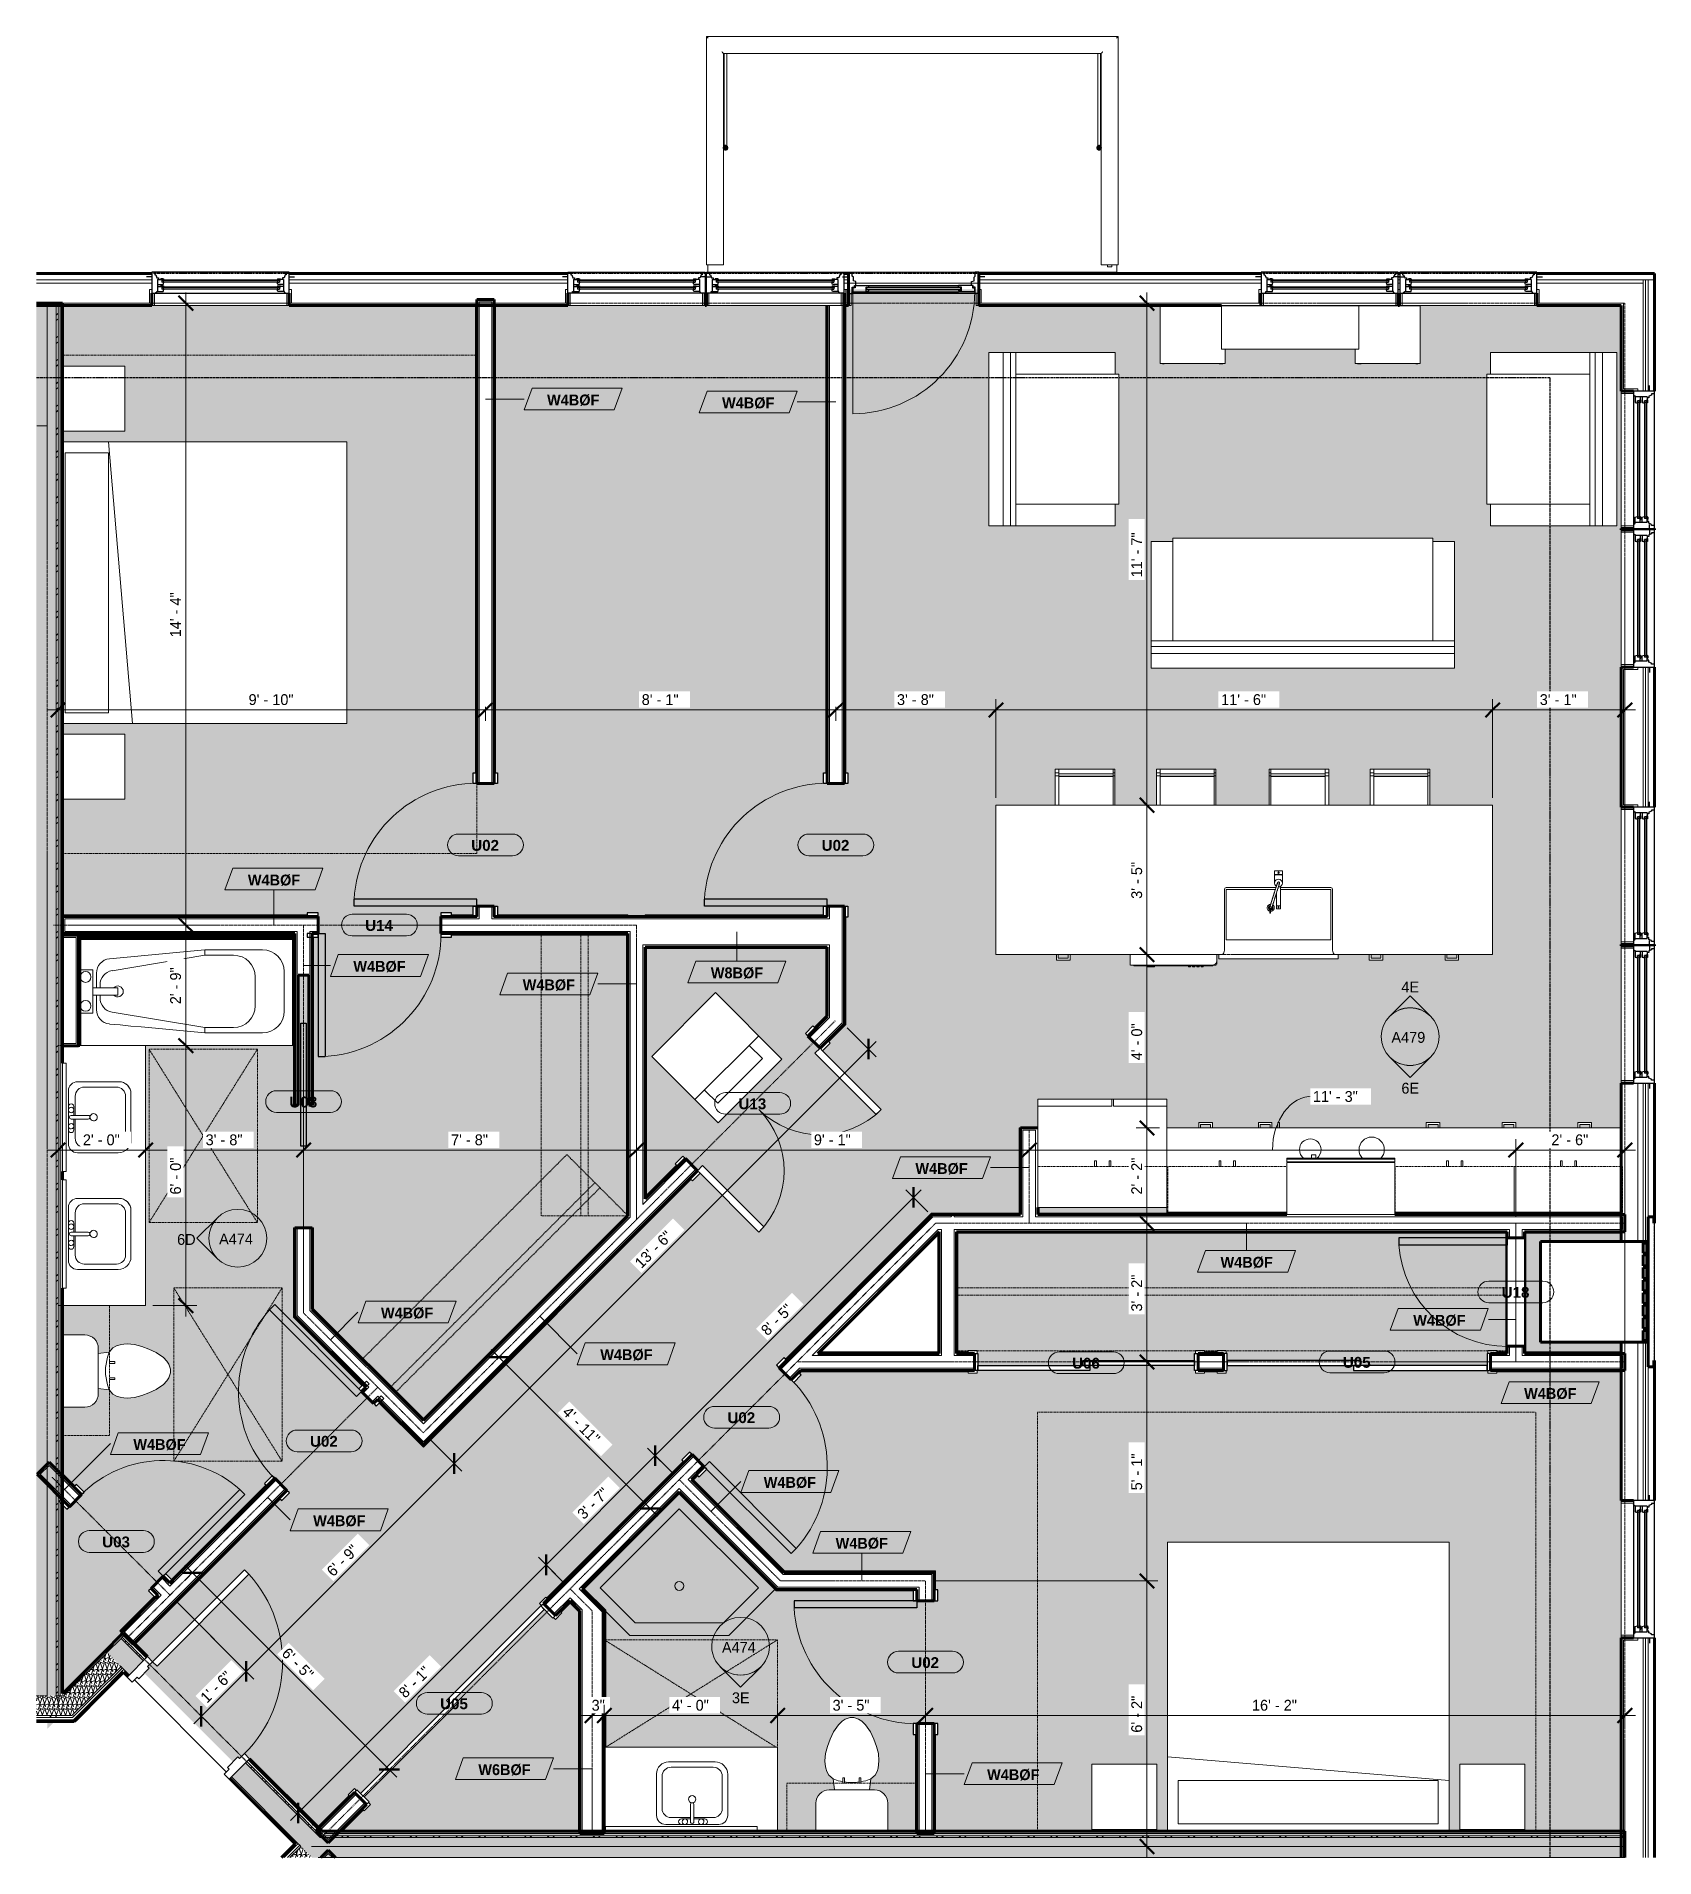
# Model space of a CAD drawing. Header units: inches. Extents: x -2533 to -979, y 116 to 10917.
# Drawn here: x -1989 to -1541, y 10413 to 10917 of the extents above; entities that cross this region are included whole.
import ezdxf

# ---------------------------------------------------------------- set-up
doc = ezdxf.new("R2010")
doc.units = ezdxf.units.IN
doc.header["$MEASUREMENT"] = 0
for name, pattern in [('Dash', [0.25, 0.125, -0.125]), ('Dash 3_32_', [0.1875, 0.09375, -0.09375]), ('Double Dash 3_8_', [1, 0.375, -0.125, 0.125, -0.125, 0.125, -0.125])]:
    doc.linetypes.add(name, pattern=pattern)
for name, color, linetype, lineweight in [('0-2', 250, 'Continuous', 18), ('0-3', 50, 'Double Dash 3_8_', 30), ('0-5', 130, 'Continuous', 5), ('A-ANNO-DIMS', 211, 'Continuous', 9), ('A-ANNO-DIMS-32', 211, 'Continuous', 9), ('A-DETL-1', 90, 'Dash 3_32_', 18), ('A-DOOR', 31, 'Continuous', 18), ('A-DOOR-1', 50, 'Continuous', 30), ('A-DOOR-2', 7, 'Continuous', 9), ('A-DOOR-3', 31, 'Continuous', 30), ('A-DOOR-4', 31, 'Continuous', 9), ('A-DOOR-FRAM-1', 7, 'Continuous', 9), ('A-DOOR-FRAM-2', 50, 'Continuous', 30), ('A-DOOR-FRAM-3', 31, 'Continuous', 30), ('A-DOOR-GLAZ-1', 7, 'Continuous', 9), ('A-DOOR-IDEN', 31, 'Continuous', 9), ('A-FLOR-1', 250, 'Continuous', 18), ('A-FLOR-HRAL-1', 7, 'Continuous', 9), ('A-GENM', 5, 'Continuous', 9), ('A-GENM-1', 10, 'Continuous', 70), ('A-GENM-HDLN', 13, 'Dash', 9), ('A-GLAZ-1', 50, 'Continuous', 30), ('A-GLAZ-2', 7, 'Continuous', 9), ('A-GLAZ-3', 250, 'Continuous', 18), ('A-WALL', 113, 'Continuous', 18), ('A-WALL-1', 10, 'Continuous', 70), ('A-WALL-2', 250, 'Continuous', 18), ('A-WALL-3', 113, 'Continuous', 70), ('A-WALL-4', 113, 'Continuous', 9), ('A-WALL-IDEN', 211, 'Continuous', 9), ('A-WALL-PATT-1', 7, 'Continuous', 9), ('A-WALL-PATT-2', 8, 'Continuous', 9), ('A-WALL-PATT-3', 253, 'Continuous', 9), ('C-PROP-LINE-1', 50, 'Double Dash 3_8_', 30), ('G-ANNO-SYMB', 111, 'Continuous', 9), ('I-FURN', 30, 'Continuous', 9), ('I-FURN-HDLN', 30, 'Dash', 9), ('I-WALL', 2, 'Continuous', 18), ('I-WALL-1', 10, 'Continuous', 70), ('I-WALL-2', 2, 'Continuous', 70), ('P-SANR-FIXT', 6, 'Continuous', 9), ('Q-CASE', 31, 'Continuous', 9), ('Q-CASE-1', 31, 'Dash', 9), ('Q-CASE-HDLN', 31, 'Dash', 9), ('Q-SPCQ', 91, 'Continuous', 9)]:
    doc.layers.add(name, color=color, linetype=linetype, lineweight=lineweight)
doc.layers.add('A-AREA-PATT-1', color=7, linetype='Continuous', lineweight=9, transparency=1)
doc.styles.add('Arial_B', font='arialbd.ttf', dxfattribs={"height": 3})
doc.styles.add('Century Gothic', font='ufonts.com_century-gothic.ttf', dxfattribs={"height": 3})
doc.styles.add('Century Gothic_B', font='GOTHICB.TTF', dxfattribs={"height": 3})
doc.dimstyles.new('OD_1__HACK_2', dxfattribs={"dimscale": 12, "dimtxt": 3.132505, "dimasz": 0.333333, "dimexe": 0.25, "dimexo": 0.166667, "dimgap": 0.041667, "dimtad": 1, "dimdec": 0, "dimzin": 3, "dimdsep": 46, "dimlunit": 4, "dimtxsty": 'Century Gothic', "dimblk1": 'OBLIQUE', "dimblk2": 'OBLIQUE', "dimsah": 1, "dimcen": 0.09, "dimdle": 0.25, "dimazin": 0, "dimtfac": 1, "dimtdec": 4, "dimtix": 1, "dimtmove": 0, "dimatfit": 3, "dimfxl": 1, "dimtvp": 1, "dimtfill": 1, "dimfrac": 2, "dimtolj": 1, "dimtzin": 0, "dimarcsym": 2})
doc.dimstyles.new('OD_1__HACK_2_1', dxfattribs={"dimscale": 12, "dimtxt": 3.132505, "dimasz": 0.333333, "dimexe": 0.25, "dimexo": 0.166667, "dimgap": 0.041667, "dimtad": 1, "dimdec": 0, "dimzin": 3, "dimdsep": 46, "dimlunit": 4, "dimtxsty": 'Century Gothic', "dimblk1": 'OBLIQUE', "dimblk2": 'OBLIQUE', "dimsah": 1, "dimcen": 0.09, "dimdle": 0.25, "dimazin": 0, "dimtfac": 1, "dimtdec": 4, "dimtix": 1, "dimtmove": 1, "dimatfit": 3, "dimfxl": 1, "dimtvp": 1, "dimtfill": 1, "dimfrac": 2, "dimtolj": 1, "dimtzin": 0, "dimarcsym": 2})
pattern_1 = [(0, (0, 0), (10.24, 2.56), [0.422, -7.258, 0.422, -7.258, -40.96]), (0, (0, 0), (10.24, 2.56), [-15.36, 0.422, -14.938, 0.422, -7.258, -17.92]), (0, (0, 0), (10.24, 2.56), [-38.4, 0.422, -4.698, 0.422, -12.378]), (120, (3.84, 1.28), (-7.33702503, 7.58810013), [0.422, -7.258, 0.422, -7.258, -40.96]), (120, (3.84, 1.28), (-7.33702503, 7.58810013), [-15.36, 0.422, -14.938, 0.422, -7.258, -17.92]), (120, (3.84, 1.28), (-7.33702503, 7.58810013), [-38.4, 0.422, -4.698, 0.422, -12.378]), (240, (5.12, 6.4), (-2.90297497, -10.14810013), [0.422, -7.258, 0.422, -7.258, -40.96]), (240, (5.12, 6.4), (-2.90297497, -10.14810013), [-15.36, 0.422, -14.938, 0.422, -7.258, -17.92]), (240, (5.12, 6.4), (-2.90297497, -10.14810013), [-38.4, 0.422, -4.698, 0.422, -12.378])]
pattern_2 = [(45, (0, 0), (-3.1678384, 3.1678384), []), (45, (0, 4.8), (-3.1678384, 3.1678384), [])]
pattern_3 = [(161.57, (0.16, 0.16), (-1.279773737, -0.000426766), [0, -9.107, 1.011, 0]), (18.43, (-0.16, 0.16), (-1.279773737, 0.000426766), [0, -9.107, 1.011, 0]), (108.43, (0.16, 0.16), (0.639452382, -3.199964008), [3.035, -7.083]), (71.57, (-0.16, 0.16), (0.639452382, 3.199964008), [3.035, -7.083])]

msp = doc.modelspace()

# ---------------------------------------------------------------- texts
at = {"layer": 'A-DOOR-IDEN', "char_height": 3, "width": 9.393, "attachment_point": 1, "style": 'Arial_B'}
for s, insert in [('U02', (-1868.62, 10694.51)), ('U02', (-1771.57, 10694.51)), ('U14', (-1898, 10672.33)), ('U08', (-1919, 10623.44)), ('U18', (-1583.22, 10570.73)), ('U05', (-1627.2, 10551.36)), ('U03', (-1970.84, 10501.63))]:
    msp.add_mtext(s, dxfattribs=dict(at, insert=insert))
at = {"layer": 'A-WALL-IDEN', "char_height": 3, "width": 17.372, "attachment_point": 1, "style": 'Century Gothic_B'}
for s, insert in [('W4BØF', (-1847.62, 10817.84)), ('W4BØF', (-1799.15, 10817.04)), ('W4BØF', (-1930.49, 10684.91)), ('W4BØF', (-1901.28, 10660.99)), ('W4BØF', (-1854.37, 10655.88)), ('W8BØF', (-1802.27, 10659.2)), ('W4BØF', (-1661.09, 10579.07)), ('W4BØF', (-1607.71, 10562.98)), ('W4BØF', (-1577, 10542.73)), ('W4BØF', (-1767.7, 10501.26))]:
    msp.add_mtext(s, dxfattribs=dict(at, insert=insert))
at = {"layer": 'G-ANNO-SYMB', "char_height": 3, "attachment_point": 1, "style": 'Century Gothic'}
for s, insert, width in [('4E', (-1610.99, 10655.3), 5.555), ('A479', (-1613.75, 10641.34), 12.221), ('6E', (-1610.99, 10627.27), 5.555), ('6D', (-1950.09, 10585.38), 6.666), ('A474', (-1938.46, 10585.52), 12.221), ('A474', (-1799.18, 10472.44), 12.221), ('3E', (-1796.42, 10458.48), 5.555)]:
    msp.add_mtext(s, dxfattribs=dict(at, insert=insert, width=width))

# ---------------------------------------------------------------- blocks, each defined once
blk = doc.blocks.new('Door-Inswing-Andersen-400_Series-Single - 3_ 0-1_8_ x custom height - 2ND FLOOR-2895725-2ND _ 3RD FLOOR - 2BD C - ADA TYPE B')
at = {"layer": 'A-DOOR-1'}
for p, q in [((-16.87, -0.41), (-16.87, 0.66)), ((-16.87, 0.66), (-12.44, 0.66)), ((-13.19, 0.66), (-13.19, -0.66)), ((-13.19, 0.66), (-13.19, 0.59)), ((-13.19, 0.59), (-12.67, 0.59)), ((-12.44, 0.09), (-13.19, 0.09)), ((-12.67, 0.59), (-12.47, 0.34)), ((-12.47, 0.34), (-12.44, 0.16)), ((12.44, 0.66), (-12.44, 0.66)), ((-12.44, 0.16), (-12.44, 0.09)), ((16.87, 0.66), (12.44, 0.66)), ((12.47, 0.34), (12.44, 0.16)), ((12.44, 0.16), (12.44, 0.09)), ((12.44, 0.09), (13.19, 0.09)), ((12.67, 0.59), (12.47, 0.34)), ((13.19, 0.59), (12.67, 0.59)), ((13.19, 0.66), (13.19, -0.66)), ((13.19, 0.66), (13.19, 0.59)), ((16.87, -0.41), (16.87, 0.66)), ((-16.26, -0.42), (-16.87, -0.41)), ((-16.26, -1.06), (-16.26, -0.42)), ((-16.26, -1.06), (-12.44, -1.06)), ((-13.19, -0.66), (-12.44, -0.66)), ((-12.44, -0.75), (-12.47, -1.06)), ((-12.44, -0.66), (-12.44, -0.75)), ((12.44, -1.06), (-12.44, -1.06)), ((12.44, -0.66), (12.44, -0.75)), ((13.19, -0.66), (12.44, -0.66)), ((12.44, -0.75), (12.47, -1.06)), ((16.26, -1.06), (12.44, -1.06)), ((16.26, -0.42), (16.87, -0.41)), ((16.26, -1.06), (16.26, -0.42))]:
    blk.add_line(p, q, dxfattribs=at)
at = {"layer": 'A-DOOR-2'}
blk.add_line((16.87, 0.66), (16.87, 34.41), dxfattribs=at)
blk.add_arc((16.87, 0.66), 33.75, 90, 180, dxfattribs=at)
at = {"layer": 'A-DOOR-FRAM-1'}
for p, q in [((-17.94, 4.44), (-17.31, 4.44)), ((-17.94, 1.12), (-17.94, 4.44)), ((-17.31, 1.12), (-17.94, 1.12)), ((-17.31, 4.44), (-17.31, 1.12)), ((17.31, 4.44), (17.94, 4.44)), ((17.31, 1.12), (17.31, 4.44)), ((17.94, 1.12), (17.31, 1.12)), ((17.94, 4.44), (17.94, 1.12))]:
    blk.add_line(p, q, dxfattribs=at)
at = {"layer": 'A-DOOR-FRAM-2'}
for p, q in [((-18.06, -4.75), (-18.06, 1.12)), ((-18.06, 1.12), (-17.03, 1.12)), ((-17.69, 1.12), (-18.06, 1.12)), ((-18.06, 1.12), (-17.94, 1.12)), ((-17.31, 1.12), (17.31, 1.12)), ((-17.03, 1.12), (-17.03, -0.66)), ((17.03, 1.12), (17.03, -0.66)), ((18.06, 1.12), (17.03, 1.12)), ((17.94, 1.12), (18.06, 1.12)), ((18.06, -4.75), (18.06, 1.12)), ((-19.69, -3.44), (-18.06, -3.44)), ((-18.06, -4.8), (-18.06, -4.44)), ((-18.06, -4.75), (-17.03, -4.75)), ((-17.03, -0.66), (-16.45, -0.66)), ((-16.69, -3.39), (-17.03, -3.63)), ((-17.03, -3.63), (-17.03, -4.75)), ((-16, -2.23), (-16.69, -2.39)), ((-16.69, -2.39), (-16.69, -3.39)), ((-16.45, -0.66), (-16.45, -1.09)), ((-16.45, -1.09), (-16, -1.09)), ((-16, -1.09), (-16, -2.23)), ((16.45, -1.09), (16, -1.09)), ((16, -1.09), (16, -2.23)), ((16, -2.23), (16.69, -2.39)), ((16.45, -0.66), (16.45, -1.09)), ((17.03, -0.66), (16.45, -0.66)), ((16.69, -2.39), (16.69, -3.39)), ((16.69, -3.39), (17.03, -3.63)), ((17.03, -3.63), (17.03, -4.75)), ((18.06, -4.75), (17.03, -4.75)), ((19.69, -3.44), (18.06, -3.44)), ((18.06, -4.44), (18.06, -4.8))]:
    blk.add_line(p, q, dxfattribs=at)
at = {"layer": 'A-DOOR-GLAZ-1'}
for p, q in [((12.44, 0.09), (-12.44, 0.09)), ((-13.19, -0.06), (-12.44, -0.06)), ((-12.44, -0.5), (-13.19, -0.5)), ((-12.98, -0.5), (-12.98, -0.06)), ((12.44, -0.06), (-12.44, -0.06)), ((12.44, -0.5), (-12.44, -0.5)), ((12.44, -0.66), (-12.44, -0.66)), ((13.19, -0.06), (12.44, -0.06)), ((12.44, -0.5), (13.19, -0.5)), ((12.98, -0.5), (12.98, -0.06))]:
    blk.add_line(p, q, dxfattribs=at)
blk = doc.blocks.new('Window-Double_Hung-Andersen-400_Series-Tilt_Wash - DOUBLE HUNG - REVERSE COTTAGE - 2ND FLOOR-2888790-2ND _ 3RD FLOOR - 2BD C - ADA TYPE B')
at = {"layer": 'A-GLAZ-1'}
for p, q in [((-19.01, 3.25), (-20.51, 3.25)), ((19.01, 4.62), (-19.01, 4.62)), ((-19.01, 4.62), (-19.01, -1.25)), ((-18.2, 4.62), (-18.2, 3.81)), ((-18.2, 3.81), (-17.92, 3.81)), ((-17.92, 3.81), (-17.61, 3)), ((-17.61, 3), (-17.14, 3)), ((-17.42, 2.56), (-16.57, 2.56)), ((-17.42, 2.56), (-17.42, -0.75)), ((-17.42, 1.19), (-15.86, 1.19)), ((-17.42, 0.62), (-16.57, 0.62)), ((-17.14, 3), (-17.14, 2.56)), ((-15.86, 2.78), (-16.57, 2.78)), ((-16.57, 2.44), (-16.57, 2.78)), ((-15.7, 2.44), (-16.57, 2.44)), ((-15.86, 0.84), (-16.57, 0.84)), ((-16.57, 0.5), (-16.57, 0.84)), ((-15.7, 0.5), (-16.57, 0.5)), ((-16.29, 2.44), (-16.29, 1.81)), ((-15.7, 1.81), (-16.29, 1.81)), ((-16.29, 0.5), (-16.29, -0.13)), ((-15.86, 2.78), (-15.7, 2.44)), ((-15.86, 1.19), (-15.7, 1.81)), ((-15.86, 0.84), (-15.7, 0.5)), ((15.86, 2.78), (15.7, 2.44)), ((15.7, 2.44), (16.57, 2.44)), ((15.7, 1.81), (16.29, 1.81)), ((15.86, 1.19), (15.7, 1.81)), ((15.86, 0.84), (15.7, 0.5)), ((15.7, 0.5), (16.57, 0.5)), ((15.86, 2.78), (16.57, 2.78)), ((17.42, 1.19), (15.86, 1.19)), ((15.86, 0.84), (16.57, 0.84)), ((16.29, 2.44), (16.29, 1.81)), ((16.29, 0.5), (16.29, -0.13)), ((16.57, 2.44), (16.57, 2.78)), ((17.42, 2.56), (16.57, 2.56)), ((16.57, 0.5), (16.57, 0.84)), ((17.42, 0.62), (16.57, 0.62)), ((17.14, 3), (17.14, 2.56)), ((17.61, 3), (17.14, 3)), ((17.42, 2.56), (17.42, -0.75)), ((17.92, 3.81), (17.61, 3)), ((18.2, 3.81), (17.92, 3.81)), ((18.2, 4.62), (18.2, 3.81)), ((19.01, -1.25), (19.01, 4.62)), ((19.01, 3.25), (20.51, 3.25)), ((-19.01, -1.25), (19.01, -1.25)), ((-17.67, -0.97), (-18, -1.25)), ((-17.67, -0.97), (-17.67, -0.75)), ((-17.67, -0.75), (-15.86, -0.75)), ((-15.7, -0.13), (-16.29, -0.13)), ((-15.86, -0.75), (-15.7, -0.13)), ((15.7, -0.13), (16.29, -0.13)), ((15.86, -0.75), (15.7, -0.13)), ((17.67, -0.75), (15.86, -0.75)), ((17.67, -0.97), (17.67, -0.75)), ((17.67, -0.97), (18, -1.25))]:
    blk.add_line(p, q, dxfattribs=at)
at = {"layer": 'A-GLAZ-2'}
for p, q in [((-16.29, 2.31), (-15.7, 2.31)), ((-16.29, 1.94), (-15.7, 1.94)), ((-16.29, 0.37), (-15.7, 0.37)), ((-15.82, 2.31), (-15.82, 1.94)), ((-15.82, 0.37), (-15.82, 0)), ((-15.7, 2.44), (15.7, 2.44)), ((-15.7, 2.31), (15.7, 2.31)), ((-15.7, 1.94), (15.7, 1.94)), ((-15.7, 1.81), (15.7, 1.81)), ((-15.7, 0.5), (15.7, 0.5)), ((-15.7, 0.37), (15.7, 0.37)), ((16.29, 2.31), (15.7, 2.31)), ((16.29, 1.94), (15.7, 1.94)), ((16.29, 0.37), (15.7, 0.37)), ((15.82, 2.31), (15.82, 1.94)), ((15.82, 0.37), (15.82, 0)), ((18.95, -1.25), (-18.95, -1.25)), ((-18.95, -1.25), (-18.95, -4.63)), ((-18.95, -4.63), (18.95, -4.63)), ((-18.32, -1.25), (-18.32, -4.63)), ((-16.29, 0), (-15.7, 0)), ((-15.7, 0), (15.7, 0)), ((-15.7, -0.13), (15.7, -0.13)), ((16.29, 0), (15.7, 0)), ((18.32, -1.25), (18.32, -4.63)), ((18.95, -4.63), (18.95, -1.25))]:
    blk.add_line(p, q, dxfattribs=at)
at = {"layer": 'A-GLAZ-3'}
for p, q in [((-19.01, -2.63), (-18.95, -2.63)), ((-18.95, -4.13), (-19.01, -4.13)), ((18.95, -2.63), (19.01, -2.63)), ((19.01, -4.13), (18.95, -4.13))]:
    blk.add_line(p, q, dxfattribs=at)
blk = doc.blocks.new('Perforated Panel at Magic-Pak - hvac panel - 3rd floor-2817260-2ND _ 3RD FLOOR - 2BD C - ADA TYPE B')
at = {"layer": 'A-GLAZ-3'}
for p, q in [((-19.01, -4.56), (19.01, -4.56)), ((-19.01, -4.63), (-19.01, -4.56)), ((19.01, -4.63), (-19.01, -4.63)), ((19.01, -4.56), (19.01, -4.63))]:
    blk.add_line(p, q, dxfattribs=at)
blk = doc.blocks.new('Window-Double_Hung-Andersen-400_Series-Tilt_Wash - DOUBLE HUNG - REVERSE COTTAGE - 2ND FLOOR-2888385-2ND _ 3RD FLOOR - 2BD C - ADA TYPE B')
at = {"layer": 'A-GLAZ-1'}
for p, q in [((-19.01, 3.44), (-20.51, 3.44)), ((19.01, 4.81), (-19.01, 4.81)), ((-19.01, 4.81), (-19.01, -1.06)), ((-18.2, 4.81), (-18.2, 4)), ((-18.2, 4), (-17.92, 4)), ((-17.92, 4), (-17.61, 3.19)), ((-17.61, 3.19), (-17.14, 3.19)), ((-17.42, 2.75), (-16.57, 2.75)), ((-17.42, 2.75), (-17.42, -0.56)), ((-17.42, 1.37), (-15.86, 1.37)), ((-17.42, 0.81), (-16.57, 0.81)), ((-17.14, 3.19), (-17.14, 2.75)), ((-15.86, 2.97), (-16.57, 2.97)), ((-16.57, 2.62), (-16.57, 2.97)), ((-15.7, 2.62), (-16.57, 2.62)), ((-15.86, 1.03), (-16.57, 1.03)), ((-16.57, 0.69), (-16.57, 1.03)), ((-15.7, 0.69), (-16.57, 0.69)), ((-16.29, 2.62), (-16.29, 2)), ((-15.7, 2), (-16.29, 2)), ((-16.29, 0.69), (-16.29, 0.06)), ((-15.7, 0.06), (-16.29, 0.06)), ((-15.86, 2.97), (-15.7, 2.62)), ((-15.86, 1.37), (-15.7, 2)), ((-15.86, 1.03), (-15.7, 0.69)), ((-15.86, -0.56), (-15.7, 0.06)), ((15.86, 2.97), (15.7, 2.62)), ((15.7, 2.62), (16.57, 2.62)), ((15.7, 2), (16.29, 2)), ((15.86, 1.37), (15.7, 2)), ((15.86, 1.03), (15.7, 0.69)), ((15.7, 0.69), (16.57, 0.69)), ((15.7, 0.06), (16.29, 0.06)), ((15.86, -0.56), (15.7, 0.06)), ((15.86, 2.97), (16.57, 2.97)), ((17.42, 1.37), (15.86, 1.37)), ((15.86, 1.03), (16.57, 1.03)), ((16.29, 2.62), (16.29, 2)), ((16.29, 0.69), (16.29, 0.06)), ((16.57, 2.62), (16.57, 2.97)), ((17.42, 2.75), (16.57, 2.75)), ((16.57, 0.69), (16.57, 1.03)), ((17.42, 0.81), (16.57, 0.81)), ((17.14, 3.19), (17.14, 2.75)), ((17.61, 3.19), (17.14, 3.19)), ((17.42, 2.75), (17.42, -0.56)), ((17.92, 4), (17.61, 3.19)), ((18.2, 4), (17.92, 4)), ((18.2, 4.81), (18.2, 4)), ((19.01, -1.06), (19.01, 4.81)), ((19.01, 3.44), (20.51, 3.44)), ((-19.01, -1.06), (19.01, -1.06)), ((-17.67, -0.78), (-18, -1.06)), ((-17.67, -0.78), (-17.67, -0.56)), ((-17.67, -0.56), (-15.86, -0.56)), ((17.67, -0.56), (15.86, -0.56)), ((17.67, -0.78), (17.67, -0.56)), ((17.67, -0.78), (18, -1.06))]:
    blk.add_line(p, q, dxfattribs=at)
at = {"layer": 'A-GLAZ-2'}
for p, q in [((-16.29, 2.5), (-15.7, 2.5)), ((-16.29, 2.12), (-15.7, 2.12)), ((-16.29, 0.56), (-15.7, 0.56)), ((-16.29, 0.19), (-15.7, 0.19)), ((-15.82, 2.5), (-15.82, 2.12)), ((-15.82, 0.56), (-15.82, 0.19)), ((-15.7, 2.62), (15.7, 2.62)), ((-15.7, 2.5), (15.7, 2.5)), ((-15.7, 2.12), (15.7, 2.12)), ((-15.7, 2), (15.7, 2)), ((-15.7, 0.69), (15.7, 0.69)), ((-15.7, 0.56), (15.7, 0.56)), ((-15.7, 0.19), (15.7, 0.19)), ((-15.7, 0.06), (15.7, 0.06)), ((16.29, 2.5), (15.7, 2.5)), ((16.29, 2.12), (15.7, 2.12)), ((16.29, 0.56), (15.7, 0.56)), ((16.29, 0.19), (15.7, 0.19)), ((15.82, 2.5), (15.82, 2.12)), ((15.82, 0.56), (15.82, 0.19)), ((18.95, -1.06), (-18.95, -1.06)), ((-18.95, -1.06), (-18.95, -4.44)), ((-18.95, -4.44), (18.95, -4.44)), ((-18.32, -1.06), (-18.32, -4.44)), ((18.32, -1.06), (18.32, -4.44)), ((18.95, -4.44), (18.95, -1.06))]:
    blk.add_line(p, q, dxfattribs=at)
at = {"layer": 'A-GLAZ-3'}
for p, q in [((-19.01, -2.44), (-18.95, -2.44)), ((-18.95, -3.94), (-19.01, -3.94)), ((18.95, -2.44), (19.01, -2.44)), ((19.01, -3.94), (18.95, -3.94))]:
    blk.add_line(p, q, dxfattribs=at)
blk = doc.blocks.new('Window-Double_Hung-Andersen-400_Series-Tilt_Wash - DOUBLE HUNG - REVERSE COTTAGE - 2ND FLOOR-2888466-2ND _ 3RD FLOOR - 2BD C - ADA TYPE B')
at = {"layer": 'A-GLAZ-1'}
for p, q in [((-19.01, 1.06), (19.01, 1.06)), ((-19.01, -4.81), (-19.01, 1.06)), ((-17.67, 0.78), (-18, 1.06)), ((-17.67, 0.78), (-17.67, 0.56)), ((-17.67, 0.56), (-15.86, 0.56)), ((-17.42, -2.75), (-17.42, 0.56)), ((-15.86, 0.56), (-15.7, -0.06)), ((15.86, 0.56), (15.7, -0.06)), ((17.67, 0.56), (15.86, 0.56)), ((17.42, -2.75), (17.42, 0.56)), ((17.67, 0.78), (18, 1.06)), ((17.67, 0.78), (17.67, 0.56)), ((19.01, 1.06), (19.01, -4.81)), ((-19.01, -3.44), (-20.51, -3.44)), ((19.01, -4.81), (-19.01, -4.81)), ((-18.2, -4), (-17.92, -4)), ((-18.2, -4.81), (-18.2, -4)), ((-17.92, -4), (-17.61, -3.19)), ((-17.61, -3.19), (-17.14, -3.19)), ((-17.42, -0.81), (-16.57, -0.81)), ((-17.42, -1.38), (-15.86, -1.38)), ((-17.42, -2.75), (-16.57, -2.75)), ((-17.14, -3.19), (-17.14, -2.75)), ((-16.57, -0.69), (-16.57, -1.03)), ((-15.7, -0.69), (-16.57, -0.69)), ((-15.86, -1.03), (-16.57, -1.03)), ((-16.57, -2.63), (-16.57, -2.97)), ((-15.7, -2.63), (-16.57, -2.63)), ((-15.86, -2.97), (-16.57, -2.97)), ((-16.29, -0.69), (-16.29, -0.06)), ((-15.7, -0.06), (-16.29, -0.06)), ((-16.29, -2.63), (-16.29, -2)), ((-15.7, -2), (-16.29, -2)), ((-15.86, -1.03), (-15.7, -0.69)), ((-15.86, -1.38), (-15.7, -2)), ((-15.86, -2.97), (-15.7, -2.63)), ((15.7, -0.06), (16.29, -0.06)), ((15.86, -1.03), (15.7, -0.69)), ((15.7, -0.69), (16.57, -0.69)), ((15.86, -1.38), (15.7, -2)), ((15.7, -2), (16.29, -2)), ((15.86, -2.97), (15.7, -2.63)), ((15.7, -2.63), (16.57, -2.63)), ((15.86, -1.03), (16.57, -1.03)), ((17.42, -1.38), (15.86, -1.38)), ((15.86, -2.97), (16.57, -2.97)), ((16.29, -0.69), (16.29, -0.06)), ((16.29, -2.63), (16.29, -2)), ((16.57, -0.69), (16.57, -1.03)), ((17.42, -0.81), (16.57, -0.81)), ((16.57, -2.63), (16.57, -2.97)), ((17.42, -2.75), (16.57, -2.75)), ((17.14, -3.19), (17.14, -2.75)), ((17.61, -3.19), (17.14, -3.19)), ((17.92, -4), (17.61, -3.19)), ((18.2, -4), (17.92, -4)), ((18.2, -4.81), (18.2, -4)), ((19.01, -3.44), (20.51, -3.44))]:
    blk.add_line(p, q, dxfattribs=at)
at = {"layer": 'A-GLAZ-2'}
for p, q in [((-18.95, 4.44), (18.95, 4.44)), ((-18.95, 1.06), (-18.95, 4.44)), ((18.95, 1.06), (-18.95, 1.06)), ((-18.32, 1.06), (-18.32, 4.44)), ((18.32, 1.06), (18.32, 4.44)), ((18.95, 4.44), (18.95, 1.06)), ((-16.29, -0.19), (-15.7, -0.19)), ((-16.29, -0.56), (-15.7, -0.56)), ((-16.29, -2.13), (-15.7, -2.13)), ((-16.29, -2.5), (-15.7, -2.5)), ((-15.82, -0.56), (-15.82, -0.19)), ((-15.82, -2.5), (-15.82, -2.13)), ((-15.7, -0.06), (15.7, -0.06)), ((-15.7, -0.19), (15.7, -0.19)), ((-15.7, -0.56), (15.7, -0.56)), ((-15.7, -0.69), (15.7, -0.69)), ((-15.7, -2), (15.7, -2)), ((-15.7, -2.13), (15.7, -2.13)), ((-15.7, -2.5), (15.7, -2.5)), ((-15.7, -2.63), (15.7, -2.63)), ((16.29, -0.19), (15.7, -0.19)), ((16.29, -0.56), (15.7, -0.56)), ((16.29, -2.13), (15.7, -2.13)), ((16.29, -2.5), (15.7, -2.5)), ((15.82, -0.56), (15.82, -0.19)), ((15.82, -2.5), (15.82, -2.13))]:
    blk.add_line(p, q, dxfattribs=at)
at = {"layer": 'A-GLAZ-3'}
for p, q in [((-19.01, 3.94), (-18.95, 3.94)), ((-18.95, 2.44), (-19.01, 2.44)), ((18.95, 3.94), (19.01, 3.94)), ((19.01, 2.44), (18.95, 2.44))]:
    blk.add_line(p, q, dxfattribs=at)
blk = doc.blocks.new('V-Series_EWC4_SPVU_RFA_2015 - 2ND AND 3RD FLOOR-2226480-2ND _ 3RD FLOOR - 2BD C - ADA TYPE B')
at = {"layer": 'A-GENM-1'}
for p, q in [((-2070.05, 10583.33), (-2099.49, 10583.33)), ((-2099.49, 10583.33), (-2099.49, 10555.45)), ((-2071.05, 10580.09), (-2071.05, 10582.89)), ((-2071.05, 10582.89), (-2070.05, 10582.89)), ((-2070.05, 10580.09), (-2071.05, 10580.09)), ((-2070.05, 10582.89), (-2070.05, 10583.33)), ((-2070.05, 10579.59), (-2070.05, 10580.09)), ((-2071.05, 10576.61), (-2071.05, 10579.59)), ((-2071.05, 10579.59), (-2070.05, 10579.59)), ((-2070.05, 10576.61), (-2071.05, 10576.61)), ((-2071.05, 10573.12), (-2071.05, 10576.11)), ((-2071.05, 10576.11), (-2070.05, 10576.11)), ((-2070.05, 10576.11), (-2070.05, 10576.61)), ((-2070.05, 10573.12), (-2071.05, 10573.12)), ((-2071.05, 10569.64), (-2071.05, 10572.62)), ((-2071.05, 10572.62), (-2070.05, 10572.62)), ((-2070.05, 10569.64), (-2071.05, 10569.64)), ((-2070.05, 10572.62), (-2070.05, 10573.12)), ((-2070.05, 10569.14), (-2070.05, 10569.64)), ((-2071.05, 10566.16), (-2071.05, 10569.14)), ((-2071.05, 10569.14), (-2070.05, 10569.14)), ((-2070.05, 10566.16), (-2071.05, 10566.16)), ((-2071.05, 10562.67), (-2071.05, 10565.66)), ((-2071.05, 10565.66), (-2070.05, 10565.66)), ((-2070.05, 10565.66), (-2070.05, 10566.16)), ((-2070.05, 10562.67), (-2071.05, 10562.67)), ((-2071.05, 10559.19), (-2071.05, 10562.17)), ((-2071.05, 10562.17), (-2070.05, 10562.17)), ((-2070.05, 10562.17), (-2070.05, 10562.67)), ((-2099.49, 10555.45), (-2070.05, 10555.45)), ((-2070.05, 10559.19), (-2071.05, 10559.19)), ((-2071.05, 10555.89), (-2071.05, 10558.69)), ((-2071.05, 10558.69), (-2070.05, 10558.69)), ((-2070.05, 10555.89), (-2071.05, 10555.89)), ((-2070.05, 10558.69), (-2070.05, 10559.19)), ((-2070.05, 10555.45), (-2070.05, 10555.89))]:
    blk.add_line(p, q, dxfattribs=at)
blk = doc.blocks.new('Window-Double_Hung-Andersen-400_Series-Tilt_Wash - DOUBLE HUNG - REVERSE COTTAGE - 2ND FLOOR-V4-2ND _ 3RD FLOOR - 2BD C - ADA TYPE B')
at = {"layer": 'A-GLAZ-1'}
for p, q in [((-19.01, 1.06), (19.01, 1.06)), ((-19.01, -4.81), (-19.01, 1.06)), ((-17.67, 0.78), (-18, 1.06)), ((-17.67, 0.78), (-17.67, 0.56)), ((-17.67, 0.56), (-15.86, 0.56)), ((-17.42, -2.75), (-17.42, 0.56)), ((-15.86, 0.56), (-15.7, -0.06)), ((15.86, 0.56), (15.7, -0.06)), ((17.67, 0.56), (15.86, 0.56)), ((17.42, -2.75), (17.42, 0.56)), ((17.67, 0.78), (18, 1.06)), ((17.67, 0.78), (17.67, 0.56)), ((19.01, 1.06), (19.01, -4.81)), ((-19.01, -3.44), (-20.51, -3.44)), ((19.01, -4.81), (-19.01, -4.81)), ((-18.2, -4), (-17.92, -4)), ((-18.2, -4.81), (-18.2, -4)), ((-17.92, -4), (-17.61, -3.19)), ((-17.61, -3.19), (-17.14, -3.19)), ((-17.42, -0.81), (-16.57, -0.81)), ((-17.42, -1.38), (-15.86, -1.38)), ((-17.42, -2.75), (-16.57, -2.75)), ((-17.14, -3.19), (-17.14, -2.75)), ((-16.57, -0.69), (-16.57, -1.03)), ((-15.7, -0.69), (-16.57, -0.69)), ((-15.86, -1.03), (-16.57, -1.03)), ((-16.57, -2.63), (-16.57, -2.97)), ((-15.7, -2.63), (-16.57, -2.63)), ((-15.86, -2.97), (-16.57, -2.97)), ((-16.29, -0.69), (-16.29, -0.06)), ((-15.7, -0.06), (-16.29, -0.06)), ((-16.29, -2.63), (-16.29, -2)), ((-15.7, -2), (-16.29, -2)), ((-15.86, -1.03), (-15.7, -0.69)), ((-15.86, -1.38), (-15.7, -2)), ((-15.86, -2.97), (-15.7, -2.63)), ((15.7, -0.06), (16.29, -0.06)), ((15.86, -1.03), (15.7, -0.69)), ((15.7, -0.69), (16.57, -0.69)), ((15.86, -1.38), (15.7, -2)), ((15.7, -2), (16.29, -2)), ((15.86, -2.97), (15.7, -2.63)), ((15.7, -2.63), (16.57, -2.63)), ((15.86, -1.03), (16.57, -1.03)), ((17.42, -1.38), (15.86, -1.38)), ((15.86, -2.97), (16.57, -2.97)), ((16.29, -0.69), (16.29, -0.06)), ((16.29, -2.63), (16.29, -2)), ((16.57, -0.69), (16.57, -1.03)), ((17.42, -0.81), (16.57, -0.81)), ((16.57, -2.63), (16.57, -2.97)), ((17.42, -2.75), (16.57, -2.75)), ((17.14, -3.19), (17.14, -2.75)), ((17.61, -3.19), (17.14, -3.19)), ((17.92, -4), (17.61, -3.19)), ((18.2, -4), (17.92, -4)), ((18.2, -4.81), (18.2, -4)), ((19.01, -3.44), (20.51, -3.44))]:
    blk.add_line(p, q, dxfattribs=at)
at = {"layer": 'A-GLAZ-2'}
for p, q in [((-18.95, 4.44), (18.95, 4.44)), ((-18.95, 1.06), (-18.95, 4.44)), ((18.95, 1.06), (-18.95, 1.06)), ((-18.32, 1.06), (-18.32, 4.44)), ((18.32, 1.06), (18.32, 4.44)), ((18.95, 4.44), (18.95, 1.06)), ((-16.29, -0.19), (-15.7, -0.19)), ((-16.29, -0.56), (-15.7, -0.56)), ((-16.29, -2.13), (-15.7, -2.13)), ((-16.29, -2.5), (-15.7, -2.5)), ((-15.82, -0.56), (-15.82, -0.19)), ((-15.82, -2.5), (-15.82, -2.13)), ((-15.7, -0.06), (15.7, -0.06)), ((-15.7, -0.19), (15.7, -0.19)), ((-15.7, -0.56), (15.7, -0.56)), ((-15.7, -0.69), (15.7, -0.69)), ((-15.7, -2), (15.7, -2)), ((-15.7, -2.13), (15.7, -2.13)), ((-15.7, -2.5), (15.7, -2.5)), ((-15.7, -2.63), (15.7, -2.63)), ((16.29, -0.19), (15.7, -0.19)), ((16.29, -0.56), (15.7, -0.56)), ((16.29, -2.13), (15.7, -2.13)), ((16.29, -2.5), (15.7, -2.5)), ((15.82, -0.56), (15.82, -0.19)), ((15.82, -2.5), (15.82, -2.13))]:
    blk.add_line(p, q, dxfattribs=at)
at = {"layer": 'A-GLAZ-3'}
for p, q in [((-18.95, 2.44), (-19.01, 2.44)), ((18.95, 3.94), (19.01, 3.94)), ((19.01, 2.44), (18.95, 2.44))]:
    blk.add_line(p, q, dxfattribs=at)
blk = doc.blocks.new('Railing - Baluster_01-2700443-2ND _ 3RD FLOOR - 2BD C - ADA TYPE B')
at = {"layer": 'A-FLOR-HRAL-1'}
for p, q in [((-0.59, 1.18), (0.59, 1.18)), ((-0.59, 0.59), (-0.59, 1.18)), ((0.59, 1.18), (0.59, 0.59))]:
    blk.add_line(p, q, dxfattribs=at)
blk = doc.blocks.new('Railing - Railing-2700266-2ND _ 3RD FLOOR - 2BD C - ADA TYPE B')
at = {"layer": 'A-FLOR-HRAL-1'}
for p, q in [((-2216.49, 10917), (-2330.54, 10917)), ((-2330.54, 10917), (-2330.54, 10853.75)), ((-2216.49, 10853.75), (-2216.49, 10917)), ((-2325.81, 10912.28), (-2221.21, 10912.28)), ((-2325.81, 10853.75), (-2325.81, 10912.28)), ((-2221.21, 10912.28), (-2221.21, 10853.75)), ((-2330.06, 10853.75), (-2330.54, 10853.75)), ((-2326.28, 10853.75), (-2330.06, 10853.75)), ((-2325.81, 10853.75), (-2326.28, 10853.75)), ((-2220.74, 10853.75), (-2221.21, 10853.75)), ((-2216.96, 10853.75), (-2220.74, 10853.75)), ((-2216.49, 10853.75), (-2216.96, 10853.75))]:
    blk.add_line(p, q, dxfattribs=at)
for points, knots in [([(-2330.54, 10917), (-2330.54, 10917), (-2330.53, 10916.99), (-2330.5, 10916.97), (-2330.47, 10916.94), (-2330.45, 10916.91), (-2330.42, 10916.88), (-2330.39, 10916.86), (-2330.35, 10916.82), (-2330.31, 10916.77), (-2330.27, 10916.74), (-2330.24, 10916.7), (-2330.17, 10916.63), (-2330.11, 10916.57), (-2330.06, 10916.53)], [0, 0, 0, 0, 0.166667, 0.25, 0.333333, 0.416667, 0.458333, 0.5, 0.583333, 0.666667, 0.708333, 0.75, 0.833333, 1, 1, 1, 1]), ([(-2326.28, 10912.75), (-2326.24, 10912.71), (-2326.18, 10912.65), (-2326.1, 10912.57), (-2326.06, 10912.52), (-2326.02, 10912.49), (-2325.99, 10912.45), (-2325.96, 10912.42), (-2325.93, 10912.39), (-2325.9, 10912.37), (-2325.87, 10912.34), (-2325.85, 10912.31), (-2325.82, 10912.29), (-2325.81, 10912.28), (-2325.81, 10912.28)], [0, 0, 0, 0, 0.166667, 0.25, 0.333333, 0.375, 0.416667, 0.5, 0.541667, 0.583333, 0.666667, 0.75, 0.833333, 1, 1, 1, 1]), ([(-2220.74, 10912.75), (-2220.78, 10912.71), (-2220.84, 10912.65), (-2220.92, 10912.57), (-2220.97, 10912.52), (-2221, 10912.49), (-2221.03, 10912.45), (-2221.07, 10912.42), (-2221.09, 10912.39), (-2221.12, 10912.37), (-2221.15, 10912.34), (-2221.18, 10912.31), (-2221.2, 10912.29), (-2221.21, 10912.28), (-2221.21, 10912.28)], [0, 0, 0, 0, 0.166667, 0.25, 0.333333, 0.375, 0.416667, 0.5, 0.541667, 0.583333, 0.666667, 0.75, 0.833333, 1, 1, 1, 1]), ([(-2216.49, 10917), (-2216.49, 10917), (-2216.49, 10916.99), (-2216.52, 10916.97), (-2216.55, 10916.94), (-2216.58, 10916.91), (-2216.6, 10916.88), (-2216.63, 10916.86), (-2216.67, 10916.82), (-2216.71, 10916.77), (-2216.75, 10916.74), (-2216.79, 10916.7), (-2216.86, 10916.63), (-2216.92, 10916.57), (-2216.96, 10916.53)], [0, 0, 0, 0, 0.166667, 0.25, 0.333333, 0.416667, 0.458333, 0.5, 0.583333, 0.666667, 0.708333, 0.75, 0.833333, 1, 1, 1, 1])]:
    blk.add_open_spline(points, degree=3, knots=knots, dxfattribs=at)
at = {"rotation": 180}
blk.add_blockref('Railing - Baluster_01-2700443-2ND _ 3RD FLOOR - 2BD C - ADA TYPE B', (-2218.85, 10854.34), dxfattribs=at)
blk = doc.blocks.new('Walls 118 - Walls 1-2567903-2ND _ 3RD FLOOR - 2BD C - ADA TYPE B')
at = {"layer": 'A-WALL-1', "flags": 128}
for points in [[(-2221.39, 10886.18), (-2221.41, 10886.28), (-2221.44, 10886.38), (-2221.49, 10886.47), (-2221.56, 10886.53), (-2221.64, 10886.58), (-2221.72, 10886.61), (-2221.81, 10886.61), (-2221.9, 10886.58), (-2221.98, 10886.53), (-2222.05, 10886.47), (-2222.1, 10886.38), (-2222.13, 10886.28), (-2222.14, 10886.18)], [(-2222.14, 10886.18), (-2222.13, 10886.08), (-2222.1, 10885.98), (-2222.05, 10885.89), (-2221.98, 10885.82), (-2221.9, 10885.77), (-2221.81, 10885.75), (-2221.72, 10885.75), (-2221.64, 10885.77), (-2221.56, 10885.82), (-2221.49, 10885.89), (-2221.44, 10885.98), (-2221.41, 10886.08), (-2221.39, 10886.18)]]:
    blk.add_lwpolyline(points, dxfattribs=at)
at = {"layer": 'A-WALL-2'}
for p, q in [((-2222.14, 10912.28), (-2222.14, 10886.18)), ((-2221.39, 10886.18), (-2221.39, 10912.28))]:
    blk.add_line(p, q, dxfattribs=at)
blk = doc.blocks.new('Walls 119 - Walls 1-2567922-2ND _ 3RD FLOOR - 2BD C - ADA TYPE B')
at = {"layer": 'A-WALL-1', "flags": 128}
for points in [[(-2324.89, 10886.18), (-2324.9, 10886.28), (-2324.93, 10886.38), (-2324.98, 10886.47), (-2325.05, 10886.53), (-2325.13, 10886.58), (-2325.22, 10886.61), (-2325.31, 10886.61), (-2325.4, 10886.58), (-2325.48, 10886.53), (-2325.54, 10886.47), (-2325.6, 10886.38), (-2325.63, 10886.28), (-2325.64, 10886.18)], [(-2325.64, 10886.18), (-2325.63, 10886.08), (-2325.6, 10885.98), (-2325.54, 10885.89), (-2325.48, 10885.82), (-2325.4, 10885.77), (-2325.31, 10885.75), (-2325.22, 10885.75), (-2325.13, 10885.77), (-2325.05, 10885.82), (-2324.98, 10885.89), (-2324.93, 10885.98), (-2324.9, 10886.08), (-2324.89, 10886.18)]]:
    blk.add_lwpolyline(points, dxfattribs=at)
at = {"layer": 'A-WALL-2'}
for p, q in [((-2325.64, 10912.28), (-2325.64, 10886.18)), ((-2324.89, 10886.18), (-2324.89, 10912.28))]:
    blk.add_line(p, q, dxfattribs=at)
blk = doc.blocks.new('Family - ___-2835860-2ND _ 3RD FLOOR - 2BD C - ADA TYPE B')
at = {"layer": 'C-PROP-LINE-1'}
for p, q in [((-2067.92, 10851.39), (-2516.12, 10851.39)), ((-2067.92, 10412.73), (-2067.92, 10851.39))]:
    blk.add_line(p, q, dxfattribs=at)
blk = doc.blocks.new('Family - ___-2835903-2ND _ 3RD FLOOR - 2BD C - ADA TYPE B')
at = {"layer": 'C-PROP-LINE-1'}
for p, q in [((-2096.82, 10822.49), (-2516.12, 10822.49)), ((-2096.82, 10412.73), (-2096.82, 10822.49))]:
    blk.add_line(p, q, dxfattribs=at)
blk = doc.blocks.new('Family - ___-2835932-2ND _ 3RD FLOOR - 2BD C - ADA TYPE B')
at = {"layer": 'C-PROP-LINE-1'}
for p, q in [((-2067.92, 10851.39), (-2516.12, 10851.39)), ((-2067.92, 10412.73), (-2067.92, 10851.39))]:
    blk.add_line(p, q, dxfattribs=at)
blk = doc.blocks.new('CTR - 1st Phase - Shell_rvt-2-2ND _ 3RD FLOOR - 2BD C - ADA TYPE B')
at = {"layer": 'A-FLOR-1'}
for p, q in [((-2330.17, 10853.75), (-2330.17, 10851.76)), ((-2216.85, 10851.75), (-2216.85, 10853.75)), ((-2292.51, 10851.75), (-2216.85, 10851.75)), ((-2255.06, 10848.64), (-2291.19, 10848.64)), ((-2488.98, 10461.93), (-2463.52, 10436.47)), ((-2463.52, 10436.47), (-2488.98, 10461.93))]:
    blk.add_line(p, q, dxfattribs=at)
at = {"layer": 'A-WALL-1'}
for p, q in [((-2484.14, 10851.39), (-2516.12, 10851.39)), ((-2368.94, 10851.39), (-2446.11, 10851.39)), ((-2330.54, 10851.39), (-2330.91, 10851.39)), ((-2291.19, 10851.39), (-2292.51, 10851.39)), ((-2291.19, 10842.51), (-2291.19, 10851.39)), ((-2176.94, 10851.39), (-2255.06, 10851.39)), ((-2255.06, 10851.39), (-2255.06, 10842.51)), ((-2138.54, 10851.39), (-2138.91, 10851.39)), ((-2077.17, 10851.39), (-2100.51, 10851.39)), ((-2067.92, 10851.39), (-2077.17, 10851.39)), ((-2067.92, 10851.14), (-2067.92, 10851.39)), ((-2067.92, 10818.8), (-2067.92, 10851.14)), ((-2516.12, 10842.51), (-2484.14, 10842.51)), ((-2484.14, 10842.51), (-2484.14, 10845.89)), ((-2446.11, 10845.89), (-2446.11, 10842.51)), ((-2446.11, 10842.51), (-2368.94, 10842.51)), ((-2368.94, 10842.51), (-2368.94, 10845.89)), ((-2330.91, 10845.89), (-2330.91, 10842.51)), ((-2330.91, 10842.51), (-2330.54, 10842.51)), ((-2330.54, 10842.51), (-2330.54, 10845.89)), ((-2292.51, 10845.89), (-2292.51, 10842.51)), ((-2292.51, 10842.51), (-2291.19, 10842.51)), ((-2255.06, 10842.51), (-2187.87, 10842.51)), ((-2176.94, 10842.51), (-2176.94, 10845.89)), ((-2138.91, 10845.89), (-2138.91, 10842.51)), ((-2138.91, 10842.51), (-2138.54, 10842.51)), ((-2138.54, 10842.51), (-2138.54, 10845.89)), ((-2100.51, 10845.89), (-2100.51, 10842.51)), ((-2100.51, 10842.51), (-2077.17, 10842.51)), ((-2077.17, 10842.51), (-2077.17, 10818.8)), ((-2077.17, 10818.8), (-2073.8, 10818.8)), ((-2077.17, 10780.78), (-2077.17, 10780.4)), ((-2073.8, 10780.78), (-2077.17, 10780.78)), ((-2077.17, 10780.4), (-2073.8, 10780.4)), ((-2067.92, 10780.4), (-2067.92, 10780.78)), ((-2077.17, 10742.38), (-2077.17, 10703.6)), ((-2073.8, 10742.38), (-2077.17, 10742.38)), ((-2067.92, 10703.6), (-2067.92, 10742.38)), ((-2077.17, 10703.6), (-2073.8, 10703.6)), ((-2077.17, 10665.58), (-2077.17, 10665.2)), ((-2073.8, 10665.58), (-2077.17, 10665.58)), ((-2067.92, 10665.2), (-2067.92, 10665.58)), ((-2077.17, 10665.2), (-2073.8, 10665.2)), ((-2077.17, 10627.18), (-2077.17, 10583.33)), ((-2073.8, 10627.18), (-2077.17, 10627.18)), ((-2067.92, 10588.4), (-2067.92, 10627.18)), ((-2069.67, 10548.63), (-2069.67, 10590.15)), ((-2069.67, 10590.15), (-2068.17, 10590.15)), ((-2068.17, 10590.15), (-2068.17, 10588.4)), ((-2068.17, 10588.4), (-2067.99, 10588.4)), ((-2077.17, 10583.33), (-2070.05, 10583.33)), ((-2070.05, 10583.33), (-2070.05, 10555.45)), ((-2070.05, 10555.45), (-2077.17, 10555.45)), ((-2077.17, 10555.45), (-2077.17, 10511.6)), ((-2067.99, 10550.38), (-2068.17, 10550.38)), ((-2068.17, 10550.38), (-2068.17, 10548.63)), ((-2067.92, 10511.6), (-2067.92, 10550.38)), ((-2068.17, 10548.63), (-2069.67, 10548.63)), ((-2077.17, 10511.6), (-2073.8, 10511.6)), ((-2077.17, 10473.58), (-2077.17, 10412.73)), ((-2073.8, 10473.58), (-2077.17, 10473.58)), ((-2067.92, 10412.73), (-2067.92, 10473.58))]:
    blk.add_line(p, q, dxfattribs=at)
at = {"layer": 'A-WALL-2'}
for p, q in [((-2484.14, 10851.14), (-2516.12, 10851.14)), ((-2484.14, 10849.64), (-2516.12, 10849.64)), ((-2484.14, 10848.64), (-2516.12, 10848.64)), ((-2484.76, 10843.14), (-2484.76, 10846.95)), ((-2484.14, 10846.95), (-2484.76, 10846.95)), ((-2368.94, 10851.14), (-2446.11, 10851.14)), ((-2368.94, 10849.64), (-2446.11, 10849.64)), ((-2368.94, 10848.64), (-2446.11, 10848.64)), ((-2445.49, 10846.95), (-2446.11, 10846.95)), ((-2445.49, 10846.95), (-2445.49, 10843.14)), ((-2369.56, 10843.14), (-2369.56, 10846.95)), ((-2368.94, 10846.95), (-2369.56, 10846.95)), ((-2330.54, 10851.14), (-2330.91, 10851.14)), ((-2330.54, 10849.64), (-2330.91, 10849.64)), ((-2330.54, 10848.64), (-2330.91, 10848.64)), ((-2330.54, 10846.95), (-2330.91, 10846.95)), ((-2291.19, 10851.14), (-2292.51, 10851.14)), ((-2291.19, 10849.64), (-2292.51, 10849.64)), ((-2291.19, 10848.64), (-2292.51, 10848.64)), ((-2291.89, 10846.95), (-2292.51, 10846.95)), ((-2291.89, 10846.95), (-2291.89, 10843.14)), ((-2291.81, 10843.14), (-2291.81, 10846.95)), ((-2291.19, 10846.95), (-2291.81, 10846.95)), ((-2176.94, 10851.14), (-2255.06, 10851.14)), ((-2176.94, 10849.64), (-2255.06, 10849.64)), ((-2176.94, 10848.64), (-2255.06, 10848.64)), ((-2254.44, 10846.95), (-2255.06, 10846.95)), ((-2254.44, 10846.95), (-2254.44, 10843.14)), ((-2177.56, 10843.14), (-2177.56, 10846.95)), ((-2176.94, 10846.95), (-2177.56, 10846.95)), ((-2138.54, 10851.14), (-2138.91, 10851.14)), ((-2138.54, 10849.64), (-2138.91, 10849.64)), ((-2138.54, 10848.64), (-2138.91, 10848.64)), ((-2138.54, 10846.95), (-2138.91, 10846.95)), ((-2077.17, 10851.14), (-2100.51, 10851.14)), ((-2077.17, 10849.64), (-2100.51, 10849.64)), ((-2077.17, 10848.64), (-2100.51, 10848.64)), ((-2099.89, 10846.95), (-2100.51, 10846.95)), ((-2099.89, 10846.95), (-2099.89, 10843.14)), ((-2077.17, 10851.14), (-2068.17, 10851.14)), ((-2077.17, 10849.64), (-2071.05, 10849.64)), ((-2077.17, 10848.64), (-2076.55, 10848.64)), ((-2076.55, 10848.64), (-2071.05, 10848.64)), ((-2071.05, 10849.64), (-2070.42, 10849.64)), ((-2071.05, 10849.64), (-2071.05, 10848.64)), ((-2071.05, 10848.64), (-2071.05, 10849.64)), ((-2071.05, 10818.8), (-2071.05, 10848.64)), ((-2070.42, 10849.64), (-2069.67, 10849.64)), ((-2070.42, 10818.8), (-2070.42, 10849.64)), ((-2069.67, 10849.64), (-2068.17, 10849.64)), ((-2069.67, 10818.8), (-2069.67, 10849.64)), ((-2068.17, 10851.14), (-2067.92, 10851.14)), ((-2068.17, 10851.14), (-2068.17, 10849.64)), ((-2068.17, 10849.64), (-2068.17, 10851.14)), ((-2068.17, 10818.8), (-2068.17, 10849.64)), ((-2516.12, 10843.14), (-2484.76, 10843.14)), ((-2484.07, 10842.51), (-2484.14, 10842.51)), ((-2446.11, 10842.51), (-2446.17, 10842.51)), ((-2445.49, 10843.14), (-2369.56, 10843.14)), ((-2368.87, 10842.51), (-2368.94, 10842.51)), ((-2330.91, 10842.51), (-2330.97, 10842.51)), ((-2330.47, 10842.51), (-2330.54, 10842.51)), ((-2291.89, 10843.14), (-2291.81, 10843.14)), ((-2254.44, 10843.14), (-2177.56, 10843.14)), ((-2100.51, 10842.51), (-2100.57, 10842.51)), ((-2099.89, 10843.14), (-2077.17, 10843.14)), ((-2077.17, 10843.14), (-2076.55, 10843.14)), ((-2076.55, 10843.14), (-2076.55, 10819.43)), ((-2077.17, 10818.74), (-2077.17, 10818.8)), ((-2076.55, 10819.43), (-2072.55, 10819.43)), ((-2072.55, 10818.8), (-2072.55, 10819.43)), ((-2077.17, 10780.78), (-2077.17, 10780.84)), ((-2077.17, 10780.34), (-2077.17, 10780.4)), ((-2072.55, 10780.4), (-2072.55, 10780.78)), ((-2071.05, 10780.4), (-2071.05, 10780.78)), ((-2070.42, 10780.4), (-2070.42, 10780.78)), ((-2069.67, 10780.4), (-2069.67, 10780.78)), ((-2068.17, 10780.4), (-2068.17, 10780.78)), ((-2077.17, 10742.38), (-2077.17, 10742.44)), ((-2076.55, 10741.75), (-2076.55, 10704.23)), ((-2072.55, 10741.75), (-2076.55, 10741.75)), ((-2072.55, 10741.75), (-2072.55, 10742.38)), ((-2071.05, 10703.6), (-2071.05, 10742.38)), ((-2070.42, 10703.6), (-2070.42, 10742.38)), ((-2069.67, 10703.6), (-2069.67, 10742.38)), ((-2068.17, 10703.6), (-2068.17, 10742.38)), ((-2077.17, 10703.54), (-2077.17, 10703.6)), ((-2076.55, 10704.23), (-2072.55, 10704.23)), ((-2072.55, 10703.6), (-2072.55, 10704.23)), ((-2077.17, 10665.58), (-2077.17, 10665.64)), ((-2072.55, 10665.2), (-2072.55, 10665.58)), ((-2071.05, 10665.2), (-2071.05, 10665.58)), ((-2070.42, 10665.2), (-2070.42, 10665.58)), ((-2069.67, 10665.2), (-2069.67, 10665.58)), ((-2068.17, 10665.2), (-2068.17, 10665.58)), ((-2077.17, 10665.14), (-2077.17, 10665.2)), ((-2077.17, 10627.18), (-2077.17, 10627.24)), ((-2072.55, 10583.33), (-2072.55, 10627.18)), ((-2071.05, 10583.33), (-2071.05, 10627.18)), ((-2070.42, 10583.33), (-2070.42, 10627.18)), ((-2069.67, 10590.15), (-2069.67, 10627.18)), ((-2068.17, 10590.15), (-2068.17, 10627.18)), ((-2072.55, 10511.6), (-2072.55, 10555.45)), ((-2071.05, 10511.6), (-2071.05, 10555.45)), ((-2070.42, 10511.6), (-2070.42, 10555.45)), ((-2069.67, 10511.6), (-2069.67, 10548.63)), ((-2068.17, 10511.6), (-2068.17, 10548.63)), ((-2077.17, 10511.54), (-2077.17, 10511.6)), ((-2077.17, 10473.58), (-2077.17, 10473.64)), ((-2076.55, 10472.95), (-2076.55, 10412.73)), ((-2072.55, 10472.95), (-2076.55, 10472.95)), ((-2072.55, 10472.95), (-2072.55, 10473.58)), ((-2071.05, 10412.73), (-2071.05, 10473.58)), ((-2070.42, 10412.73), (-2070.42, 10473.58)), ((-2069.67, 10412.73), (-2069.67, 10473.58)), ((-2068.17, 10412.73), (-2068.17, 10473.58))]:
    blk.add_line(p, q, dxfattribs=at)
at = {"layer": '0-2'}
for name, p in [('Railing - Railing-2700266-2ND _ 3RD FLOOR - 2BD C - ADA TYPE B', (0, 0)), ('Walls 119 - Walls 1-2567922-2ND _ 3RD FLOOR - 2BD C - ADA TYPE B', (0, 0)), ('Walls 118 - Walls 1-2567903-2ND _ 3RD FLOOR - 2BD C - ADA TYPE B', (0, 0)), ('Window-Double_Hung-Andersen-400_Series-Tilt_Wash - DOUBLE HUNG - REVERSE COTTAGE - 2ND FLOOR-2888385-2ND _ 3RD FLOOR - 2BD C - ADA TYPE B', (-2465.12, 10846.95)), ('Window-Double_Hung-Andersen-400_Series-Tilt_Wash - DOUBLE HUNG - REVERSE COTTAGE - 2ND FLOOR-2888385-2ND _ 3RD FLOOR - 2BD C - ADA TYPE B', (-2157.92, 10846.95)), ('Window-Double_Hung-Andersen-400_Series-Tilt_Wash - DOUBLE HUNG - REVERSE COTTAGE - 2ND FLOOR-2888385-2ND _ 3RD FLOOR - 2BD C - ADA TYPE B', (-2119.52, 10846.95)), ('V-Series_EWC4_SPVU_RFA_2015 - 2ND AND 3RD FLOOR-2226480-2ND _ 3RD FLOOR - 2BD C - ADA TYPE B', (0, 0))]:
    blk.add_blockref(name, p, dxfattribs=at)
for name, p, rotation in [('Window-Double_Hung-Andersen-400_Series-Tilt_Wash - DOUBLE HUNG - REVERSE COTTAGE - 2ND FLOOR-2888466-2ND _ 3RD FLOOR - 2BD C - ADA TYPE B', (-2349.92, 10846.95), 180), ('Window-Double_Hung-Andersen-400_Series-Tilt_Wash - DOUBLE HUNG - REVERSE COTTAGE - 2ND FLOOR-V4-2ND _ 3RD FLOOR - 2BD C - ADA TYPE B', (-2311.52, 10846.95), 180), ('Door-Inswing-Andersen-400_Series-Single - 3_ 0-1_8_ x custom height - 2ND FLOOR-2895725-2ND _ 3RD FLOOR - 2BD C - ADA TYPE B', (-2273.12, 10846.95), 180), ('Window-Double_Hung-Andersen-400_Series-Tilt_Wash - DOUBLE HUNG - REVERSE COTTAGE - 2ND FLOOR-2888790-2ND _ 3RD FLOOR - 2BD C - ADA TYPE B', (-2072.55, 10799.79), 269.9999999999999), ('Window-Double_Hung-Andersen-400_Series-Tilt_Wash - DOUBLE HUNG - REVERSE COTTAGE - 2ND FLOOR-2888790-2ND _ 3RD FLOOR - 2BD C - ADA TYPE B', (-2072.55, 10761.39), 269.9999999999999), ('Window-Double_Hung-Andersen-400_Series-Tilt_Wash - DOUBLE HUNG - REVERSE COTTAGE - 2ND FLOOR-2888790-2ND _ 3RD FLOOR - 2BD C - ADA TYPE B', (-2072.55, 10684.59), 269.9999999999999), ('Window-Double_Hung-Andersen-400_Series-Tilt_Wash - DOUBLE HUNG - REVERSE COTTAGE - 2ND FLOOR-2888790-2ND _ 3RD FLOOR - 2BD C - ADA TYPE B', (-2072.55, 10646.19), 269.9999999999999), ('Perforated Panel at Magic-Pak - hvac panel - 3rd floor-2817260-2ND _ 3RD FLOOR - 2BD C - ADA TYPE B', (-2072.55, 10569.39), 89.99999999999991), ('Window-Double_Hung-Andersen-400_Series-Tilt_Wash - DOUBLE HUNG - REVERSE COTTAGE - 2ND FLOOR-2888790-2ND _ 3RD FLOOR - 2BD C - ADA TYPE B', (-2072.55, 10492.59), 269.9999999999999)]:
    blk.add_blockref(name, p, dxfattribs=dict(at, rotation=rotation))
at = {"layer": '0-3'}
for name in ['Family - ___-2835860-2ND _ 3RD FLOOR - 2BD C - ADA TYPE B', 'Family - ___-2835932-2ND _ 3RD FLOOR - 2BD C - ADA TYPE B', 'Family - ___-2835903-2ND _ 3RD FLOOR - 2BD C - ADA TYPE B']:
    blk.add_blockref(name, (0, 0), dxfattribs=at)
blk = doc.blocks.new('HOLLOW METAL - UNIT DOOR-2191977-2ND _ 3RD FLOOR - 2BD C - ADA TYPE B')
at = {"layer": 'A-DOOR-1'}
for p, q in [((16.25, -4.125), (18, -4.125)), ((16.25, -40.125), (16.25, -4.125)), ((18, -4.125), (18, -40.125)), ((18, -40.125), (16.25, -40.125))]:
    blk.add_line(p, q, dxfattribs=at)
at = {"layer": 'A-DOOR-2'}
blk.add_arc((18, -4.125), 36, 180, 270, dxfattribs=at)
at = {"layer": 'A-DOOR-FRAM-2'}
for p, q in [((-20, 3.875), (-18, 3.875)), ((-20, -4.125), (-20, 3.875)), ((-18, 3.875), (-18, 1.9375)), ((-18, 1.9375), (-17.375, 1.9375)), ((-17.375, 1.9375), (-17.375, -2.1875)), ((17.375, 1.9375), (18, 1.9375)), ((17.375, -2.1875), (17.375, 1.9375)), ((18, 3.875), (20, 3.875)), ((18, 1.9375), (18, 3.875)), ((20, 3.875), (20, -4.125)), ((-18, -4.125), (-20, -4.125)), ((-18, -2.1875), (-18, -4.125)), ((-17.375, -2.1875), (-18, -2.1875)), ((18, -2.1875), (17.375, -2.1875)), ((18, -4.125), (18, -2.1875)), ((20, -4.125), (18, -4.125))]:
    blk.add_line(p, q, dxfattribs=at)
blk = doc.blocks.new('CTR - 1st Phase - Common Walls_rvt-2-2ND _ 3RD FLOOR - 2BD C - ADA TYPE B')
at = {"layer": 'A-WALL-PATT-1'}
h = blk.add_hatch(dxfattribs=at)
h.set_pattern_fill('FP_1', color=256, style=0, pattern_type=2)
h.set_pattern_definition(pattern_1)
h.paths.add_polyline_path([(-2510.12, 10457.54), (-2509.5, 10457.54), (-2509.5, 10843.14), (-2510.12, 10843.14), (-2510.12, 10458.16)], flags=0)
h = blk.add_hatch(dxfattribs=at)
h.set_pattern_fill('FP_1', color=256, style=0, pattern_type=2)
h.set_pattern_definition(pattern_1)
h.paths.add_polyline_path([(-2508.87, 10458.16), (-2508.87, 10843.14), (-2509.5, 10843.14), (-2509.5, 10458.16)], flags=0)
h = blk.add_hatch(dxfattribs=at)
h.set_pattern_fill('FP_1', color=256, style=0, pattern_type=2)
h.set_pattern_definition(pattern_1)
h.paths.add_polyline_path([(-2507.95, 10458.16), (-2491.9, 10474.21), (-2492.34, 10474.66), (-2508.83, 10458.16)], flags=0)
h = blk.add_hatch(dxfattribs=at)
h.set_pattern_fill('FP_1', color=256, style=0, pattern_type=2)
h.set_pattern_definition(pattern_1)
h.paths.add_polyline_path([(-2437.1, 10419.41), (-2437.01, 10420.04), (-2457.07, 10440.1), (-2457.42, 10439.74), (-2437.36, 10419.67)], flags=0)
h.paths.add_polyline_path([(-2485.71, 10468.03), (-2485.36, 10468.38), (-2489.07, 10472.09), (-2489.33, 10471.83), (-2489.33, 10472.36), (-2491.98, 10475.01), (-2491.92, 10474.41), (-2492.25, 10474.74), (-2492.34, 10474.66), (-2486.06, 10468.38)], flags=0)
h = blk.add_hatch(dxfattribs=at)
h.set_pattern_fill('FP_1', color=256, style=0, pattern_type=2)
h.set_pattern_definition(pattern_1)
h.paths.add_polyline_path([(-2437.25, 10418.79), (-2437.33, 10418.86), (-2437.1, 10419.41), (-2457.42, 10439.74), (-2457.87, 10439.3), (-2437.36, 10418.79)], flags=0)
h.paths.add_polyline_path([(-2486.15, 10467.58), (-2485.71, 10468.03), (-2491.9, 10474.21), (-2492.34, 10473.77), (-2486.43, 10467.86)], flags=0)
h = blk.add_hatch(dxfattribs=at)
h.set_pattern_fill('FP_1', color=256, style=0, pattern_type=2)
h.set_pattern_definition(pattern_1)
h.paths.add_polyline_path([(-2505.2, 10451.54), (-2491.9, 10464.84), (-2492.34, 10465.29), (-2506.09, 10451.54), (-2505.42, 10451.54)], flags=0)
h = blk.add_hatch(dxfattribs=at)
h.set_pattern_fill('FP_1', color=256, style=0, pattern_type=2)
h.set_pattern_definition(pattern_1)
h.paths.add_polyline_path([(-2505.59, 10450.91), (-2505.12, 10450.91), (-2491.98, 10464.05), (-2492.34, 10464.4), (-2505.83, 10450.91), (-2505.62, 10450.91)], flags=0)
h = blk.add_hatch(dxfattribs=at)
h.set_pattern_fill('FP_1', color=256, style=0, pattern_type=2)
h.set_pattern_definition(pattern_1)
h.paths.add_polyline_path([(-2444.08, 10416.14), (-2443.64, 10416.58), (-2462.11, 10435.06), (-2462.55, 10434.62), (-2444.43, 10416.5)], flags=0)
h.paths.add_polyline_path([(-2490.84, 10462.9), (-2490.39, 10463.34), (-2491.9, 10464.84), (-2492.34, 10464.4), (-2491.01, 10463.08)], flags=0)
h = blk.add_hatch(dxfattribs=at)
h.set_pattern_fill('FP_1', color=256, style=0, pattern_type=2)
h.set_pattern_definition(pattern_1)
h.paths.add_polyline_path([(-2508.87, 10457.54), (-2508.57, 10457.54), (-2507.95, 10458.16), (-2509.5, 10458.16), (-2509.5, 10457.54)], flags=0)
h = blk.add_hatch(dxfattribs=at)
h.set_pattern_fill('FP_1', color=256, style=0, pattern_type=2)
h.set_pattern_definition(pattern_1)
h.paths.add_polyline_path([(-2516.12, 10450.91), (-2505.83, 10450.91), (-2505.2, 10451.54), (-2516.12, 10451.54), (-2516.12, 10451.49)], flags=0)
h = blk.add_hatch(dxfattribs=at)
h.set_pattern_fill('FP_1', color=256, style=0, pattern_type=2)
h.set_pattern_definition(pattern_1)
h.paths.add_polyline_path([(-2506.29, 10450.41), (-2505.62, 10450.41), (-2505.12, 10450.91), (-2516.12, 10450.91), (-2516.12, 10450.41)], flags=0)
h = blk.add_hatch(dxfattribs=at)
h.set_pattern_fill('FP_1', color=256, style=0, pattern_type=2)
h.set_pattern_definition(pattern_1)
h.paths.add_polyline_path([(-2338, 10419.41), (-2076.55, 10419.41), (-2076.55, 10420.04), (-2359.46, 10420.04), (-2359.46, 10419.41), (-2352.84, 10419.41)], flags=0)
h.paths.add_polyline_path([(-2434.48, 10419.41), (-2364.96, 10419.41), (-2364.96, 10420.04), (-2437.01, 10420.04), (-2436.39, 10419.41)], flags=0)
h = blk.add_hatch(dxfattribs=at)
h.set_pattern_fill('FP_1', color=256, style=0, pattern_type=2)
h.set_pattern_definition(pattern_1)
h.paths.add_polyline_path([(-2310.84, 10418.79), (-2076.55, 10418.79), (-2076.55, 10419.41), (-2436.39, 10419.41), (-2435.76, 10418.79), (-2338, 10418.79)], flags=0)
h = blk.add_hatch(dxfattribs=at)
h.set_pattern_fill('FP_1', color=256, style=0, pattern_type=2)
h.set_pattern_definition(pattern_1)
h.paths.add_polyline_path([(-2447.62, 10412.73), (-2447.49, 10412.73), (-2444.08, 10416.14), (-2444.43, 10416.5), (-2448.2, 10412.73)], flags=0)
h = blk.add_hatch(dxfattribs=at)
h.set_pattern_fill('FP_1', color=256, style=0, pattern_type=2)
h.set_pattern_definition(pattern_1)
h.paths.add_polyline_path([(-2447.49, 10412.73), (-2446.61, 10412.73), (-2443.19, 10416.14), (-2443.64, 10416.58), (-2444.87, 10415.35)], flags=0)
at = {"layer": 'A-WALL-PATT-2'}
h = blk.add_hatch(dxfattribs=at)
h.set_pattern_fill('FP_2', color=256, style=0, pattern_type=2)
h.set_pattern_definition(pattern_2)
h.paths.add_polyline_path([(-2510.62, 10457.54), (-2510.12, 10457.54), (-2510.12, 10843.14), (-2510.62, 10843.14), (-2510.62, 10458.16)], flags=0)
h = blk.add_hatch(dxfattribs=at)
h.set_pattern_fill('FP_2', color=256, style=0, pattern_type=2)
h.set_pattern_definition(pattern_2)
h.paths.add_polyline_path([(-2436.86, 10418.29), (-2457.87, 10439.3), (-2458.22, 10438.95), (-2437.56, 10418.29), (-2437.36, 10418.29)], flags=0)
h.paths.add_polyline_path([(-2486.5, 10467.23), (-2486.15, 10467.58), (-2492.34, 10473.77), (-2492.69, 10473.42), (-2486.86, 10467.58)], flags=0)
h = blk.add_hatch(dxfattribs=at)
h.set_pattern_fill('FP_2', color=256, style=0, pattern_type=2)
h.set_pattern_definition(pattern_2)
h.paths.add_polyline_path([(-2516.12, 10451.54), (-2506.09, 10451.54), (-2505.59, 10452.04), (-2516.12, 10452.04), (-2516.12, 10452)], flags=0)
h = blk.add_hatch(dxfattribs=at)
h.set_pattern_fill('FP_2', color=256, style=0, pattern_type=2)
h.set_pattern_definition(pattern_2)
h.paths.add_polyline_path([(-2358.84, 10418.29), (-2076.55, 10418.29), (-2076.55, 10418.79), (-2435.76, 10418.79), (-2435.26, 10418.29), (-2359.46, 10418.29)], flags=0)
h.paths.add_polyline_path([(-2436.86, 10418.29), (-2436.75, 10418.29), (-2437.25, 10418.79), (-2437.36, 10418.79), (-2437.22, 10418.65)], flags=0)
at = {"layer": 'A-WALL-PATT-3'}
h = blk.add_hatch(dxfattribs=at)
h.set_pattern_fill('FP_3', color=256, style=0, pattern_type=2)
h.set_pattern_definition(pattern_3)
h.paths.add_polyline_path([(-2516.12, 10457.54), (-2510.62, 10457.54), (-2510.62, 10843.14), (-2516.12, 10843.14), (-2516.12, 10458.16)], flags=0)
h = blk.add_hatch(dxfattribs=at)
h.set_pattern_fill('FP_3', color=256, style=0, pattern_type=2)
h.set_pattern_definition(pattern_3)
h.paths.add_polyline_path([(-2505.59, 10457.54), (-2500.79, 10457.54), (-2492.69, 10465.64), (-2496.58, 10469.53), (-2508.57, 10457.54), (-2506.29, 10457.54)], flags=0)
h = blk.add_hatch(dxfattribs=at)
h.set_pattern_fill('FP_3', color=256, style=0, pattern_type=2)
h.set_pattern_definition(pattern_3)
h.paths.add_polyline_path([(-2439.33, 10412.73), (-2438.12, 10412.73), (-2435.06, 10415.79), (-2458.22, 10438.95), (-2462.11, 10435.06), (-2439.78, 10412.73), (-2439.39, 10412.73)], flags=0)
h.paths.add_polyline_path([(-2490.39, 10463.34), (-2486.5, 10467.23), (-2492.69, 10473.42), (-2496.58, 10469.53), (-2491.01, 10463.96)], flags=0)
h = blk.add_hatch(dxfattribs=at)
h.set_pattern_fill('FP_3', color=256, style=0, pattern_type=2)
h.set_pattern_definition(pattern_3)
h.paths.add_polyline_path([(-2506.29, 10452.04), (-2500.79, 10457.54), (-2516.12, 10457.54), (-2516.12, 10452.04)], flags=0)
h = blk.add_hatch(dxfattribs=at)
h.set_pattern_fill('FP_3', color=256, style=0, pattern_type=2)
h.set_pattern_definition(pattern_3)
h.paths.add_polyline_path([(-2427.06, 10412.79), (-2076.17, 10412.79), (-2076.17, 10418.29), (-2435.26, 10418.29), (-2435.15, 10416.93), (-2435.28, 10416.81), (-2435.28, 10417.7), (-2435.72, 10417.25), (-2436.75, 10418.29), (-2437.56, 10418.29), (-2435.06, 10415.79), (-2438.06, 10412.79), (-2434.48, 10412.79)], flags=0)
h = blk.add_hatch(dxfattribs=at)
h.set_pattern_fill('FP_3', color=256, style=0, pattern_type=2)
h.set_pattern_definition(pattern_3)
h.paths.add_polyline_path([(-2441.51, 10412.73), (-2439.78, 10412.73), (-2442.84, 10415.79), (-2445.9, 10412.73), (-2441.9, 10412.73)], flags=0)
at = {"layer": 'A-WALL-2'}
for p, q in [((-2510.62, 10843.14), (-2510.62, 10458.16)), ((-2510.12, 10843.14), (-2510.12, 10458.16)), ((-2509.5, 10843.14), (-2509.5, 10458.16)), ((-2492.69, 10473.42), (-2492.34, 10473.77)), ((-2492.34, 10473.77), (-2491.9, 10474.21)), ((-2486.15, 10467.58), (-2492.34, 10473.77)), ((-2485.71, 10468.03), (-2491.9, 10474.21)), ((-2507.95, 10458.16), (-2497.02, 10469.09)), ((-2497.02, 10469.09), (-2496.58, 10469.53)), ((-2496.58, 10469.53), (-2492.69, 10473.42)), ((-2486.5, 10467.23), (-2492.69, 10473.42)), ((-2500.17, 10458.16), (-2493.13, 10465.2)), ((-2499.46, 10458.16), (-2492.78, 10464.84)), ((-2498.58, 10458.16), (-2492.34, 10464.4)), ((-2493.13, 10465.2), (-2492.69, 10465.64)), ((-2492.78, 10464.84), (-2492.34, 10465.29)), ((-2492.34, 10465.29), (-2492.69, 10465.64)), ((-2492.69, 10465.64), (-2492.34, 10465.29)), ((-2491.9, 10464.84), (-2492.34, 10465.29)), ((-2492.34, 10465.29), (-2491.9, 10464.84)), ((-2492.34, 10464.4), (-2491.9, 10464.84)), ((-2490.39, 10463.34), (-2491.9, 10464.84)), ((-2510.62, 10458.16), (-2510.62, 10457.54)), ((-2510.12, 10457.54), (-2510.62, 10457.54)), ((-2510.12, 10457.54), (-2510.62, 10457.54)), ((-2510.12, 10458.16), (-2510.12, 10457.54)), ((-2509.5, 10457.54), (-2510.12, 10457.54)), ((-2509.5, 10457.54), (-2510.12, 10457.54)), ((-2509.5, 10458.16), (-2509.5, 10457.54)), ((-2508.57, 10457.54), (-2509.5, 10457.54)), ((-2507.95, 10458.16), (-2508.57, 10457.54)), ((-2500.79, 10457.54), (-2506.29, 10452.04)), ((-2499.46, 10458.16), (-2505.59, 10452.04)), ((-2498.58, 10458.16), (-2505.2, 10451.54)), ((-2500.17, 10458.16), (-2500.79, 10457.54)), ((-2506.29, 10452.04), (-2516.12, 10452.04)), ((-2506.09, 10451.54), (-2516.12, 10451.54)), ((-2505.83, 10450.91), (-2516.12, 10450.91)), ((-2505.59, 10452.04), (-2506.09, 10451.54)), ((-2505.2, 10451.54), (-2505.83, 10450.91)), ((-2437.56, 10418.29), (-2458.22, 10438.95)), ((-2437.36, 10418.79), (-2457.87, 10439.3)), ((-2437.1, 10419.41), (-2457.42, 10439.74)), ((-2443.64, 10416.58), (-2462.11, 10435.06)), ((-2436.86, 10418.29), (-2437.56, 10418.29)), ((-2436.47, 10418.79), (-2437.36, 10418.79)), ((-2435.26, 10418.29), (-2436.86, 10418.29)), ((-2435.76, 10418.79), (-2436.47, 10418.79)), ((-2076.17, 10419.41), (-2436.39, 10419.41)), ((-2076.17, 10418.79), (-2435.76, 10418.79)), ((-2076.17, 10418.29), (-2435.26, 10418.29)), ((-2447.49, 10412.73), (-2444.08, 10416.14)), ((-2446.61, 10412.73), (-2443.64, 10415.7)), ((-2445.9, 10412.73), (-2443.28, 10415.35)), ((-2443.64, 10416.58), (-2444.08, 10416.14)), ((-2443.19, 10416.14), (-2443.64, 10416.58)), ((-2443.64, 10416.58), (-2443.19, 10416.14)), ((-2443.19, 10416.14), (-2443.64, 10415.7)), ((-2442.84, 10415.79), (-2443.28, 10415.35)), ((-2442.84, 10415.79), (-2443.19, 10416.14)), ((-2443.19, 10416.14), (-2442.84, 10415.79)), ((-2438.12, 10412.73), (-2438.06, 10412.79)), ((-2437.18, 10412.79), (-2438.06, 10412.79)), ((-2076.17, 10412.79), (-2437.18, 10412.79))]:
    blk.add_line(p, q, dxfattribs=at)
at = {"layer": 'I-WALL-1'}
for p, q in [((-2508.87, 10843.14), (-2516.12, 10843.14)), ((-2508.87, 10632.74), (-2508.87, 10843.14)), ((-2508.87, 10600.42), (-2508.87, 10602.74)), ((-2508.87, 10458.16), (-2508.87, 10570.42)), ((-2492.34, 10474.66), (-2497.46, 10469.53)), ((-2491.98, 10475.01), (-2492.34, 10474.66)), ((-2485.36, 10468.38), (-2491.98, 10475.01)), ((-2497.46, 10469.53), (-2508.83, 10458.16)), ((-2497.87, 10458.16), (-2491.98, 10464.05)), ((-2491.98, 10464.05), (-2490.84, 10462.9)), ((-2508.83, 10458.16), (-2508.87, 10458.16)), ((-2505.12, 10450.91), (-2497.87, 10458.16)), ((-2516.12, 10450.41), (-2505.62, 10450.41)), ((-2505.62, 10450.41), (-2505.12, 10450.91)), ((-2437.01, 10420.04), (-2457.07, 10440.1)), ((-2462.55, 10434.62), (-2444.43, 10416.5)), ((-2076.17, 10420.04), (-2437.01, 10420.04)), ((-2076.17, 10412.73), (-2076.17, 10420.04)), ((-2444.43, 10416.5), (-2448.2, 10412.73))]:
    blk.add_line(p, q, dxfattribs=at)
at = {"layer": '0-2', "rotation": 134.9999999999909}
blk.add_blockref('HOLLOW METAL - UNIT DOOR-2191977-2ND _ 3RD FLOOR - 2BD C - ADA TYPE B', (-2474.13, 10451.32), dxfattribs=at)
blk = doc.blocks.new('Basic Wall _ INT - W4BØF - _5_8 GYP - 2X4 WOOD_BATT_ - 5_8 GYP_ - ___-2687570-2ND _ 3RD FLOOR - 2BD C - ADA TYPE B')
at = {"layer": 'A-WALL'}
for p, q in [((-2408.95, 10533.89), (-2439.62, 10564.56)), ((-2439.34, 10564.68), (-2408.95, 10534.3))]:
    blk.add_line(p, q, dxfattribs=at)
at = {"layer": 'A-WALL', "flags": 128}
for points in [[(-2439.71, 10564.53), (-2439.68, 10564.54), (-2439.66, 10564.55), (-2439.65, 10564.55), (-2439.63, 10564.56), (-2439.63, 10564.56), (-2439.62, 10564.56)], [(-2439.62, 10564.56), (-2439.6, 10564.57), (-2439.55, 10564.6), (-2439.45, 10564.63), (-2439.34, 10564.68)], [(-2408.95, 10534.3), (-2408.95, 10534.13), (-2408.95, 10534), (-2408.95, 10533.92), (-2408.95, 10533.89)], [(-2408.95, 10533.89), (-2408.95, 10533.88), (-2408.95, 10533.87), (-2408.95, 10533.85), (-2408.95, 10533.83), (-2408.95, 10533.8), (-2408.95, 10533.77)]]:
    blk.add_lwpolyline(points, dxfattribs=at)
blk = doc.blocks.new('Basic Wall _ INT - W4BØF - _5_8 GYP - 2X4 WOOD_BATT_ - 5_8 GYP_ - ___-2687571-2ND _ 3RD FLOOR - 2BD C - ADA TYPE B')
at = {"layer": 'A-WALL'}
for p, q in [((-2444.91, 10562.37), (-2425.92, 10543.38)), ((-2444.62, 10562.49), (-2425.71, 10543.58)), ((-2421.14, 10538.6), (-2408.95, 10526.41)), ((-2420.94, 10538.81), (-2408.95, 10526.82))]:
    blk.add_line(p, q, dxfattribs=at)
at = {"layer": 'A-WALL', "flags": 128}
for points in [[(-2444.91, 10562.37), (-2444.79, 10562.42), (-2444.7, 10562.46), (-2444.64, 10562.48), (-2444.62, 10562.49)], [(-2444.62, 10562.49), (-2444.62, 10562.49), (-2444.61, 10562.5), (-2444.6, 10562.5), (-2444.58, 10562.51), (-2444.56, 10562.52), (-2444.54, 10562.53)], [(-2408.95, 10526.93), (-2408.95, 10526.9), (-2408.95, 10526.87), (-2408.95, 10526.85), (-2408.95, 10526.83), (-2408.95, 10526.82), (-2408.95, 10526.82)], [(-2408.95, 10526.82), (-2408.95, 10526.79), (-2408.95, 10526.71), (-2408.95, 10526.58), (-2408.95, 10526.41)]]:
    blk.add_lwpolyline(points, dxfattribs=at)
blk = doc.blocks.new('Basic Wall _ INT - W4BØF - _5_8 GYP - 2X4 WOOD_BATT_ - 5_8 GYP_ - ___-2687572-2ND _ 3RD FLOOR - 2BD C - ADA TYPE B')
at = {"layer": 'A-WALL'}
for p, q in [((-2444.91, 10668.16), (-2444.91, 10667.57)), ((-2444.62, 10668.57), (-2444.62, 10667.57)), ((-2444.91, 10637.57), (-2444.91, 10621.06)), ((-2444.62, 10637.57), (-2444.62, 10621.06)), ((-2444.62, 10621.06), (-2444.91, 10621.06)), ((-2444.54, 10621.06), (-2444.62, 10621.06)), ((-2444.5, 10621.06), (-2444.54, 10621.06)), ((-2444.91, 10587.06), (-2444.62, 10587.06)), ((-2444.91, 10587.06), (-2444.91, 10562.37)), ((-2444.62, 10587.06), (-2444.62, 10562.49)), ((-2444.62, 10587.06), (-2444.54, 10587.06)), ((-2444.54, 10587.06), (-2444.5, 10587.06))]:
    blk.add_line(p, q, dxfattribs=at)
at = {"layer": 'A-WALL', "flags": 128}
for points in [[(-2444.62, 10562.49), (-2444.64, 10562.48), (-2444.7, 10562.46), (-2444.79, 10562.42), (-2444.91, 10562.37)], [(-2444.54, 10562.53), (-2444.56, 10562.52), (-2444.58, 10562.51), (-2444.6, 10562.5), (-2444.61, 10562.5), (-2444.62, 10562.49), (-2444.62, 10562.49)]]:
    blk.add_lwpolyline(points, dxfattribs=at)
blk = doc.blocks.new('Basic Wall _ INT - W4BØF - _5_8 GYP - 2X4 WOOD_BATT_ - 5_8 GYP_ - ___-2687573-2ND _ 3RD FLOOR - 2BD C - ADA TYPE B')
at = {"layer": 'A-WALL'}
for p, q in [((-2439.62, 10621.06), (-2439.62, 10667.57)), ((-2439.34, 10667.57), (-2439.34, 10621.06)), ((-2439.71, 10621.06), (-2439.75, 10621.06)), ((-2439.62, 10621.06), (-2439.71, 10621.06)), ((-2439.34, 10621.06), (-2439.62, 10621.06)), ((-2439.75, 10587.06), (-2439.71, 10587.06)), ((-2439.71, 10587.06), (-2439.62, 10587.06)), ((-2439.62, 10564.56), (-2439.62, 10587.06)), ((-2439.62, 10587.06), (-2439.34, 10587.06)), ((-2439.34, 10587.06), (-2439.34, 10564.68))]:
    blk.add_line(p, q, dxfattribs=at)
at = {"layer": 'A-WALL', "flags": 128}
for points in [[(-2439.62, 10564.56), (-2439.63, 10564.56), (-2439.63, 10564.56), (-2439.65, 10564.55), (-2439.66, 10564.55), (-2439.68, 10564.54), (-2439.71, 10564.53)], [(-2439.34, 10564.68), (-2439.45, 10564.63), (-2439.55, 10564.6), (-2439.6, 10564.57), (-2439.62, 10564.56)]]:
    blk.add_lwpolyline(points, dxfattribs=at)
blk = doc.blocks.new('POCKET - FLUSH - 2-10 x 6-8-2882530-2ND _ 3RD FLOOR - 2BD C - ADA TYPE B')
at = {"layer": 'A-DOOR-3'}
for p, q in [((-39.67, -0.75), (-39.67, 0.75)), ((-39.67, 0.75), (-5.67, 0.75)), ((-5.67, 0.75), (-5.67, -0.75)), ((-5.67, -0.75), (-39.67, -0.75))]:
    blk.add_line(p, q, dxfattribs=at)
blk = doc.blocks.new('Basic Wall _ INT - W4BØF - _5_8 GYP - 2X4 WOOD_BATT_ - 5_8 GYP_ - ___-2687579-2ND _ 3RD FLOOR - 2BD C - ADA TYPE B')
at = {"layer": 'A-WALL'}
for p, q in [((-2505.44, 10515.65), (-2508.87, 10519.09)), ((-2505.64, 10515.45), (-2508.87, 10518.68))]:
    blk.add_line(p, q, dxfattribs=at)
blk = doc.blocks.new('Toilet-Domestic-3D - Toilet-Domestic-3D-1352612-2ND _ 3RD FLOOR - 2BD C - ADA TYPE B')
at = {"layer": 'P-SANR-FIXT'}
for p, q in [((-9.98, 11.75), (-9.98, 17.93)), ((9.98, 17.93), (9.98, 11.75)), ((6.25, 8.02), (-6.25, 8.02)), ((-4.86, 8.02), (-5.21, 5)), ((-3.84, 5.5), (-5.21, 5)), ((-1, 6), (-3.84, 5.5)), ((1, 6), (-1, 6)), ((3.84, 5.5), (1, 6)), ((5.21, 5), (3.84, 5.5)), ((4.86, 8.02), (5.21, 5)), ((-7.41, 1), (-7.5, 0)), ((-7.24, 2), (-7.41, 1)), ((-6.97, 3), (-7.24, 2)), ((-6.4, 4), (-6.97, 3)), ((-5.21, 5), (-6.4, 4)), ((6.4, 4), (5.21, 5)), ((6.97, 3), (6.4, 4)), ((7.24, 2), (6.97, 3)), ((7.41, 1), (7.24, 2)), ((7.5, 0), (7.41, 1)), ((-7.5, 0), (-7.33, -1.99)), ((-7.33, -1.99), (-6.79, -4)), ((-6.79, -4), (-6.06, -6)), ((6.06, -6), (6.79, -4)), ((6.79, -4), (7.33, -1.99)), ((7.33, -1.99), (7.5, 0)), ((-6.06, -6), (-5.13, -8)), ((-5.13, -8), (-3.74, -10)), ((-3.74, -10), (-2.74, -11)), ((2.74, -11), (3.74, -10)), ((3.74, -10), (5.13, -8)), ((5.13, -8), (6.06, -6)), ((-2.74, -11), (-1.87, -11.5)), ((-1.87, -11.5), (-0.5, -12)), ((-0.5, -12), (0.5, -12)), ((0.5, -12), (1.87, -11.5)), ((1.87, -11.5), (2.74, -11))]:
    blk.add_line(p, q, dxfattribs=at)
for centre, start, end in [((-6.25, 11.75), 180, 270), ((6.25, 11.75), 270, 360)]:
    blk.add_arc(centre, 3.73, start, end, dxfattribs=at)
blk = doc.blocks.new('Bath Vanity - Bath Vanity 72_-2551085-2ND _ 3RD FLOOR - 2BD C - ADA TYPE B')
at = {"layer": 'Q-CASE'}
for p, q in [((-35.26, -1), (-35.26, -24)), ((36.74, -24), (36.74, -5.75)), ((-35.26, -24), (36.74, -24))]:
    blk.add_line(p, q, dxfattribs=at)
blk = doc.blocks.new('ADA Clearances - 30_x48_-3054095-2ND _ 3RD FLOOR - 2BD C - ADA TYPE B')
at = {"layer": 'A-GENM-HDLN'}
for p, q in [((15, -24), (-15, 24)), ((-15, -24), (15, 24)), ((15, 24), (-15, 24)), ((-15, 24), (-15, -24)), ((15, -24), (15, 24)), ((-15, -24), (15, -24))]:
    blk.add_line(p, q, dxfattribs=at)
blk = doc.blocks.new('M_Sink Vanity-Square - 500 x 440mm-1352614-2ND _ 3RD FLOOR - 2BD C - ADA TYPE B')
at = {"layer": 'P-SANR-FIXT'}
for p, q in [((7.96, 7.09), (-6.72, 7.09)), ((7.96, 7.09), (-6.72, 7.09)), ((0.12, 5.22), (-5.22, 5.22)), ((3.62, 7.09), (-2.88, 7.09)), ((-2.88, 5.59), (0.12, 5.59)), ((0.12, 6.33), (0.12, 1.59)), ((1.12, 6.33), (1.12, 1.59)), ((1.12, 5.59), (3.62, 5.59)), ((6.46, 5.22), (1.12, 5.22)), ((-9.22, 4.59), (-9.22, -6.73)), ((-9.22, 4.59), (-9.22, -6.73)), ((-7.72, 2.72), (-7.72, -6.23)), ((8.96, -6.23), (8.96, 2.72)), ((10.46, -6.91), (10.46, 4.59)), ((10.46, -6.91), (10.46, 4.59)), ((-5.22, -8.73), (6.46, -8.73)), ((-5.72, -10.23), (7.14, -10.23)), ((-5.72, -10.23), (7.14, -10.23))]:
    blk.add_line(p, q, dxfattribs=at)
for centre, radius, start, end in [((-6.72, 4.59), 2.5, 90, 180), ((-6.72, 4.59), 2.5, 90, 180), ((-5.22, 2.72), 2.5, 90, 180), ((-2.88, 6.34), 0.75, 90, 270), ((-1.88, 6.34), 0.75, 360, 180), ((-1.88, 6.34), 0.75, 180, 0), ((0.62, 6.33), 0.5, 360, 180), ((2.62, 6.34), 0.75, 360, 180), ((2.62, 6.34), 0.75, 180, 360), ((3.62, 6.34), 0.75, 270, 90), ((6.46, 2.72), 2.5, 0, 90), ((7.96, 4.59), 2.5, 0, 90), ((7.96, 4.59), 2.5, 360, 90), ((0.62, 0.13), 1, 360, 180), ((0.62, 0.13), 1, 180, 0), ((0.62, 1.59), 0.5, 180, 0), ((-5.72, -6.73), 3.5, 180, 270), ((-5.72, -6.73), 3.5, 180, 270), ((-5.22, -6.23), 2.5, 180, 270), ((6.46, -6.23), 2.5, 270, 0), ((7.14, -6.91), 3.32, 270, 360), ((7.14, -6.91), 3.32, 270, 0)]:
    blk.add_arc(centre, radius, start, end, dxfattribs=at)
blk = doc.blocks.new('Basic Wall _ INT - W4BØF - _5_8 GYP - 2X4 WOOD_BATT_ - 5_8 GYP_ - ___-2687574-2ND _ 3RD FLOOR - 2BD C - ADA TYPE B')
at = {"layer": 'A-WALL'}
for p, q in [((-2297.49, 10645.76), (-2300.61, 10642.63)), ((-2297.2, 10645.64), (-2300.41, 10642.43)), ((-2338.59, 10604.24), (-2347.55, 10595.29)), ((-2338.79, 10604.45), (-2347.14, 10596.11)), ((-2352.3, 10590.54), (-2408.95, 10533.89)), ((-2352.71, 10590.53), (-2408.95, 10534.3))]:
    blk.add_line(p, q, dxfattribs=at)
at = {"layer": 'A-WALL', "flags": 128}
for points in [[(-2297.49, 10645.76), (-2297.37, 10645.71), (-2297.28, 10645.67), (-2297.22, 10645.64), (-2297.2, 10645.64)], [(-2297.2, 10645.64), (-2297.2, 10645.64), (-2297.19, 10645.63), (-2297.17, 10645.63), (-2297.16, 10645.62), (-2297.14, 10645.61), (-2297.12, 10645.6)], [(-2408.95, 10533.89), (-2408.95, 10533.92), (-2408.95, 10534), (-2408.95, 10534.13), (-2408.95, 10534.3)], [(-2408.95, 10533.77), (-2408.95, 10533.8), (-2408.95, 10533.83), (-2408.95, 10533.85), (-2408.95, 10533.87), (-2408.95, 10533.88), (-2408.95, 10533.89)]]:
    blk.add_lwpolyline(points, dxfattribs=at)
blk = doc.blocks.new('Basic Wall _ INT - W4BØF - _5_8 GYP - 2X4 WOOD_BATT_ - 5_8 GYP_ - ___-2687575-2ND _ 3RD FLOOR - 2BD C - ADA TYPE B')
at = {"layer": 'A-WALL'}
for p, q in [((-2296.87, 10638.89), (-2292.2, 10643.57)), ((-2291.91, 10643.45), (-2296.67, 10638.69)), ((-2408.95, 10526.82), (-2335.05, 10600.71)), ((-2334.85, 10600.51), (-2408.95, 10526.41))]:
    blk.add_line(p, q, dxfattribs=at)
at = {"layer": 'A-WALL', "flags": 128}
for points in [[(-2292.28, 10643.6), (-2292.26, 10643.59), (-2292.24, 10643.58), (-2292.22, 10643.58), (-2292.21, 10643.57), (-2292.2, 10643.57), (-2292.2, 10643.57)], [(-2292.2, 10643.57), (-2292.18, 10643.56), (-2292.12, 10643.53), (-2292.03, 10643.5), (-2291.91, 10643.45)], [(-2408.95, 10526.82), (-2408.95, 10526.82), (-2408.95, 10526.83), (-2408.95, 10526.85), (-2408.95, 10526.87), (-2408.95, 10526.9), (-2408.95, 10526.93)], [(-2408.95, 10526.41), (-2408.95, 10526.58), (-2408.95, 10526.71), (-2408.95, 10526.79), (-2408.95, 10526.82)]]:
    blk.add_lwpolyline(points, dxfattribs=at)
blk = doc.blocks.new('OD_CW_Closet - OD_CW_Closet-2622443-2ND _ 3RD FLOOR - 2BD C - ADA TYPE B')
at = {"layer": 'Q-CASE-HDLN'}
for p, q in [((0.74, -24), (0.74, 0)), ((0.74, 0), (80.94, 0)), ((80.94, 0), (80.94, -24)), ((0.74, -11), (80.94, -11)), ((0.74, -13), (80.94, -13)), ((80.94, -24), (0.74, -24))]:
    blk.add_line(p, q, dxfattribs=at)
blk = doc.blocks.new('OD_CW_Closet - OD_CW_Closet-3117592-2ND _ 3RD FLOOR - 2BD C - ADA TYPE B')
at = {"layer": 'Q-CASE-HDLN'}
for p, q in [((0.74, -24), (0.74, 0)), ((0.74, 0), (78.86, 0)), ((78.86, 0), (78.86, -24)), ((0.74, -11), (78.86, -11)), ((0.74, -13), (78.86, -13)), ((78.86, -24), (0.74, -24))]:
    blk.add_line(p, q, dxfattribs=at)
blk = doc.blocks.new('Basic Wall _ INT - W4BØF - _5_8 GYP - 2X4 WOOD_BATT_ - 5_8 GYP_ - ___-2687576-2ND _ 3RD FLOOR - 2BD C - ADA TYPE B')
at = {"layer": 'A-WALL'}
for p, q in [((-2352.71, 10590.53), (-2352.71, 10668.16)), ((-2352.42, 10668.45), (-2352.42, 10590.36)), ((-2352.3, 10590.36), (-2352.34, 10590.36))]:
    blk.add_line(p, q, dxfattribs=at)
at = {"layer": 'A-WALL', "flags": 128}
for points in [[(-2352.71, 10668.16), (-2352.59, 10668.28), (-2352.5, 10668.37), (-2352.44, 10668.43), (-2352.42, 10668.45)], [(-2352.42, 10668.45), (-2352.42, 10668.45), (-2352.41, 10668.46), (-2352.4, 10668.47), (-2352.38, 10668.49), (-2352.36, 10668.51), (-2352.34, 10668.53)]]:
    blk.add_lwpolyline(points, dxfattribs=at)
blk = doc.blocks.new('Basic Wall _ INT - W4BØF - _5_8 GYP - 2X4 WOOD_BATT_ - 5_8 GYP_ - ___-2687577-2ND _ 3RD FLOOR - 2BD C - ADA TYPE B')
at = {"layer": 'A-WALL'}
for p, q in [((-2347.42, 10595.23), (-2347.42, 10664.7)), ((-2347.14, 10596.11), (-2347.14, 10664.41))]:
    blk.add_line(p, q, dxfattribs=at)
at = {"layer": 'A-WALL', "flags": 128}
for points in [[(-2347.51, 10664.78), (-2347.48, 10664.76), (-2347.46, 10664.74), (-2347.45, 10664.72), (-2347.43, 10664.71), (-2347.43, 10664.7), (-2347.42, 10664.7)], [(-2347.42, 10664.7), (-2347.4, 10664.68), (-2347.35, 10664.62), (-2347.25, 10664.53), (-2347.14, 10664.41)]]:
    blk.add_lwpolyline(points, dxfattribs=at)
blk = doc.blocks.new('Stacked Washer and Dryer - 26_x25_ - Private-1372850-2ND _ 3RD FLOOR - 2BD C - ADA TYPE B')
at = {"layer": 'P-SANR-FIXT'}
for p, q in [((0, 12.5), (26, 12.5)), ((0, 12.5), (0, -12.5)), ((16.90625, -12.5), (16.90625, 12.5)), ((26, 12.5), (26, -12.5)), ((22.09375, 8.75), (16.90625, 8.75)), ((22.09375, -8.75), (22.09375, 8.75)), ((16.90625, -8.75), (22.09375, -8.75)), ((26, -12.5), (0, -12.5))]:
    blk.add_line(p, q, dxfattribs=at)
blk = doc.blocks.new('SWING - DOUBLE - FLUSH - 4-0 x 6-8 - DUMMY-3207495-2ND _ 3RD FLOOR - 2BD C - ADA TYPE B')
at = {"layer": 'A-DOOR-3'}
for p, q in [((-22, -2.375), (-24, -2.375)), ((-24, -3.375), (-24, -26.375)), ((-22, -26.375), (-22, -2.375)), ((22, -2.375), (24, -2.375)), ((22, -26.375), (22, -2.375)), ((24, -3.375), (24, -26.375)), ((-24, -26.375), (-22, -26.375)), ((24, -26.375), (22, -26.375))]:
    blk.add_line(p, q, dxfattribs=at)
at = {"layer": 'A-DOOR-4'}
for p, q in [((-27, 2.375), (-27, 3.375)), ((-27, 3.375), (-24, 3.375)), ((-24, 2.375), (-27, 2.375)), ((-24, 3.375), (-24, 2.375)), ((24, 2.375), (24, 3.375)), ((24, 3.375), (27, 3.375)), ((27, 2.375), (24, 2.375)), ((27, 3.375), (27, 2.375)), ((-27, -2.375), (-24, -2.375)), ((-27, -3.375), (-27, -2.375)), ((-24, -3.375), (-27, -3.375)), ((-24, -2.375), (-24, -3.375)), ((24, -2.375), (27, -2.375)), ((24, -3.375), (24, -2.375)), ((27, -3.375), (24, -3.375)), ((27, -2.375), (27, -3.375))]:
    blk.add_line(p, q, dxfattribs=at)
for centre, start, end in [((-24, -2.375), 270, 0), ((24, -2.375), 180, 270)]:
    blk.add_arc(centre, 24, start, end, dxfattribs=at)
blk = doc.blocks.new('Basic Wall _ INT - W4BØF - _5_8 GYP - 2X4 WOOD_BATT_ - 5_8 GYP_ - ___-2687580-2ND _ 3RD FLOOR - 2BD C - ADA TYPE B')
at = {"layer": 'A-WALL'}
for p, q in [((-2478.71, 10489.75), (-2452.52, 10515.94)), ((-2452.32, 10515.74), (-2478.5, 10489.55)), ((-2492.98, 10475.48), (-2483.48, 10484.98)), ((-2483.28, 10484.78), (-2492.78, 10475.27)), ((-2492.78, 10475.27), (-2492.98, 10475.48)), ((-2492.72, 10475.22), (-2492.78, 10475.27)), ((-2492.69, 10475.19), (-2492.72, 10475.22))]:
    blk.add_line(p, q, dxfattribs=at)
blk = doc.blocks.new('Basic Wall _ INT - W4BØF - _5_8 GYP - 2X4 WOOD_BATT_ - 5_8 GYP_ - ___-2687581-2ND _ 3RD FLOOR - 2BD C - ADA TYPE B')
at = {"layer": 'A-WALL'}
for p, q in [((-2488.98, 10472), (-2448.78, 10512.2)), ((-2488.78, 10471.8), (-2448.58, 10512))]:
    blk.add_line(p, q, dxfattribs=at)
blk = doc.blocks.new('SWING - SINGLE - FLUSH - 2-10 x 6-8 - PRIVACY-3199407-2ND _ 3RD FLOOR - 2BD C - ADA TYPE B')
at = {"layer": 'A-DOOR-3'}
for p, q in [((15, 2.37), (15, 36.38)), ((17, 36.38), (15, 36.38)), ((17, 2.37), (17, 36.38)), ((17, 2.37), (15, 2.37))]:
    blk.add_line(p, q, dxfattribs=at)
at = {"layer": 'A-DOOR-4'}
blk.add_arc((17, 2.37), 34.07, 93.3657, 180, dxfattribs=at)
at = {"layer": 'A-DOOR-FRAM-3'}
for p, q in [((-17, 3.37), (-20, 3.37)), ((-20, 3.37), (-20, 2.37)), ((-20, 2.37), (-17, 2.37)), ((-17, 2.37), (-17, 3.37)), ((20, 3.37), (17, 3.37)), ((17, 3.37), (17, 2.37)), ((17, 2.37), (20, 2.37)), ((20, 2.37), (20, 3.37)), ((-17, -2.38), (-20, -2.38)), ((-20, -2.38), (-20, -3.38)), ((-20, -3.38), (-17, -3.38)), ((-17, -3.38), (-17, -2.38)), ((20, -2.38), (17, -2.38)), ((17, -2.38), (17, -3.38)), ((17, -3.38), (20, -3.38)), ((20, -3.38), (20, -2.38))]:
    blk.add_line(p, q, dxfattribs=at)
blk = doc.blocks.new('SWING - SINGLE - FLUSH - 2-8 x 6-8 - PASSAGE-3199406-2ND _ 3RD FLOOR - 2BD C - ADA TYPE B')
at = {"layer": 'A-DOOR-3'}
for p, q in [((14, 2.37), (14, 34.38)), ((16, 34.38), (14, 34.38)), ((16, 2.37), (16, 34.38)), ((16, 2.37), (14, 2.37))]:
    blk.add_line(p, q, dxfattribs=at)
at = {"layer": 'A-DOOR-4'}
blk.add_arc((16, 2.37), 32.07, 93.5759, 180, dxfattribs=at)
at = {"layer": 'A-DOOR-FRAM-3'}
for p, q in [((-16, 3.37), (-19, 3.37)), ((-19, 3.37), (-19, 2.37)), ((-19, 2.37), (-16, 2.37)), ((-16, 2.37), (-16, 3.37)), ((19, 3.37), (16, 3.37)), ((16, 3.37), (16, 2.37)), ((16, 2.37), (19, 2.37)), ((19, 2.37), (19, 3.37)), ((-16, -2.38), (-19, -2.38)), ((-19, -2.38), (-19, -3.38)), ((-19, -3.38), (-16, -3.38)), ((-16, -3.38), (-16, -2.38)), ((19, -2.38), (16, -2.38)), ((16, -2.38), (16, -3.38)), ((16, -3.38), (19, -3.38)), ((19, -3.38), (19, -2.38))]:
    blk.add_line(p, q, dxfattribs=at)
blk = doc.blocks.new('SWING - SINGLE - FLUSH - 2-10 x 6-8 - PRIVACY-3199405-2ND _ 3RD FLOOR - 2BD C - ADA TYPE B')
at = {"layer": 'A-DOOR-3'}
for p, q in [((15, -2.38), (15, -36.38)), ((17, -2.38), (15, -2.38)), ((17, -2.38), (17, -36.38)), ((17, -36.38), (15, -36.38))]:
    blk.add_line(p, q, dxfattribs=at)
at = {"layer": 'A-DOOR-4'}
blk.add_arc((17, -2.38), 34.07, 180, 266.6343, dxfattribs=at)
at = {"layer": 'A-DOOR-FRAM-3'}
for p, q in [((-20, 2.37), (-20, 3.37)), ((-20, 3.37), (-17, 3.37)), ((-17, 2.37), (-20, 2.37)), ((-17, 3.37), (-17, 2.37)), ((17, 2.37), (17, 3.37)), ((17, 3.37), (20, 3.37)), ((20, 2.37), (17, 2.37)), ((20, 3.37), (20, 2.37)), ((-20, -2.38), (-17, -2.38)), ((-20, -3.38), (-20, -2.38)), ((-17, -3.38), (-20, -3.38)), ((-17, -2.38), (-17, -3.38)), ((17, -2.38), (20, -2.38)), ((17, -3.38), (17, -2.38)), ((20, -3.38), (17, -3.38)), ((20, -2.38), (20, -3.38))]:
    blk.add_line(p, q, dxfattribs=at)
blk = doc.blocks.new('Basic Wall _ INT - W4BØF - _5_8 GYP - 2X4 WOOD_BATT_ - 5_8 GYP_ - ___-2694509-2ND _ 3RD FLOOR - 2BD C - ADA TYPE B')
at = {"layer": 'A-WALL'}
for p, q in [((-2389.25, 10713.13), (-2389.25, 10842.51)), ((-2388.96, 10842.51), (-2388.96, 10713.13))]:
    blk.add_line(p, q, dxfattribs=at)
blk = doc.blocks.new('Basic Wall _ INT - W4BØF - _5_8 GYP - 2X4 WOOD_BATT_ - 5_8 GYP_ - ___-2694510-2ND _ 3RD FLOOR - 2BD C - ADA TYPE B')
at = {"layer": 'A-WALL'}
for p, q in [((-2394.54, 10842.51), (-2394.54, 10713.13)), ((-2394.25, 10842.51), (-2394.25, 10713.13))]:
    blk.add_line(p, q, dxfattribs=at)
blk = doc.blocks.new('Basic Wall _ INT - W4BØF - _5_8 GYP - 2X4 WOOD_BATT_ - 5_8 GYP_ - ___-2694511-2ND _ 3RD FLOOR - 2BD C - ADA TYPE B')
at = {"layer": 'A-WALL'}
for p, q in [((-2441.12, 10673.74), (-2508.87, 10673.74)), ((-2441.12, 10673.45), (-2508.87, 10673.45)), ((-2395.12, 10673.74), (-2401.12, 10673.74)), ((-2395.12, 10673.45), (-2401.12, 10673.45)), ((-2352.3, 10673.74), (-2388.37, 10673.74)), ((-2352.3, 10673.45), (-2388.37, 10673.45)), ((-2352.3, 10673.74), (-2352.3, 10673.45)), ((-2352.3, 10673.45), (-2352.3, 10673.37)), ((-2352.3, 10673.37), (-2352.3, 10673.32))]:
    blk.add_line(p, q, dxfattribs=at)
blk = doc.blocks.new('Basic Wall _ INT - W4BØF - _5_8 GYP - 2X4 WOOD_BATT_ - 5_8 GYP_ - ___-2694512-2ND _ 3RD FLOOR - 2BD C - ADA TYPE B')
at = {"layer": 'A-WALL'}
for p, q in [((-2508.87, 10668.45), (-2444.5, 10668.45)), ((-2444.91, 10668.16), (-2504.09, 10668.16)), ((-2401.12, 10668.45), (-2352.42, 10668.45)), ((-2352.71, 10668.16), (-2401.12, 10668.16))]:
    blk.add_line(p, q, dxfattribs=at)
at = {"layer": 'A-WALL', "flags": 128}
for points in [[(-2352.42, 10668.45), (-2352.44, 10668.43), (-2352.5, 10668.37), (-2352.59, 10668.28), (-2352.71, 10668.16)], [(-2352.34, 10668.53), (-2352.36, 10668.51), (-2352.38, 10668.49), (-2352.4, 10668.47), (-2352.41, 10668.46), (-2352.42, 10668.45), (-2352.42, 10668.45)]]:
    blk.add_lwpolyline(points, dxfattribs=at)
blk = doc.blocks.new('SWING - SINGLE - FLUSH - 2-10 x 6-8 - PASSAGE-3199424-2ND _ 3RD FLOOR - 2BD C - ADA TYPE B')
at = {"layer": 'A-DOOR-3'}
for p, q in [((15, 2.37), (15, 36.38)), ((17, 36.38), (15, 36.38)), ((17, 2.37), (17, 36.38)), ((17, 2.37), (15, 2.37))]:
    blk.add_line(p, q, dxfattribs=at)
at = {"layer": 'A-DOOR-4'}
blk.add_arc((17, 2.37), 34.07, 93.3657, 180, dxfattribs=at)
at = {"layer": 'A-DOOR-FRAM-3'}
for p, q in [((-17, 3.37), (-20, 3.37)), ((-20, 3.37), (-20, 2.37)), ((-20, 2.37), (-17, 2.37)), ((-17, 2.37), (-17, 3.37)), ((20, 3.37), (17, 3.37)), ((17, 3.37), (17, 2.37)), ((17, 2.37), (20, 2.37)), ((20, 2.37), (20, 3.37)), ((-17, -2.38), (-20, -2.38)), ((-20, -2.38), (-20, -3.38)), ((-20, -3.38), (-17, -3.38)), ((-17, -3.38), (-17, -2.38)), ((20, -2.38), (17, -2.38)), ((17, -2.38), (17, -3.38)), ((17, -3.38), (20, -3.38)), ((20, -3.38), (20, -2.38))]:
    blk.add_line(p, q, dxfattribs=at)
blk = doc.blocks.new('Bed-Standard - King 78_ x 80_-1242963-2ND _ 3RD FLOOR - 2BD C - ADA TYPE B')
at = {"layer": 'I-FURN'}
for p, q in [((-28.31, 36.95), (-28.31, -41.8)), ((-25.31, 36.2), (-25.31, 24.2)), ((-25.31, 36.2), (46.69, 36.2)), ((46.69, 36.2), (46.69, 24.2)), ((49.69, -41.8), (49.69, 36.95)), ((49.69, 24.2), (-28.31, 17.63)), ((-25.31, 24.2), (46.69, 24.2)), ((-28.31, -41.8), (49.69, -41.8))]:
    blk.add_line(p, q, dxfattribs=at)
at = {"layer": 'I-FURN-HDLN'}
for p, q in [((-64.31, 36.95), (-64.31, -77.8)), ((73.69, -77.8), (73.69, 36.95)), ((-64.31, -77.8), (-44.91, -77.8))]:
    blk.add_line(p, q, dxfattribs=at)
blk = doc.blocks.new('Table-Night Stand - 18_ x 18_ x 24_-1352623-2ND _ 3RD FLOOR - 2BD C - ADA TYPE B')
at = {"layer": 'I-FURN'}
for p, q in [((0.15, 17.25), (0.15, 0)), ((18.15, 0), (18.15, 17.25)), ((0.15, 0), (18.15, 0))]:
    blk.add_line(p, q, dxfattribs=at)
blk = doc.blocks.new('Basic Wall _ INT - W4BØF - _5_8 GYP - 2X4 WOOD_BATT_ - 5_8 GYP_ - ___-2694514-2ND _ 3RD FLOOR - 2BD C - ADA TYPE B')
at = {"layer": 'A-WALL'}
for p, q in [((-2267.37, 10486.84), (-2267.37, 10491.84)), ((-2267.08, 10492.12), (-2267.08, 10486.84)), ((-2267.37, 10420.04), (-2267.37, 10446.84)), ((-2267.08, 10446.84), (-2267.08, 10420.04))]:
    blk.add_line(p, q, dxfattribs=at)
at = {"layer": 'A-WALL', "flags": 128}
for points in [[(-2267.45, 10491.75), (-2267.43, 10491.78), (-2267.41, 10491.79), (-2267.4, 10491.81), (-2267.38, 10491.83), (-2267.37, 10491.83), (-2267.37, 10491.84)], [(-2267.37, 10491.84), (-2267.35, 10491.86), (-2267.29, 10491.91), (-2267.2, 10492.01), (-2267.08, 10492.12)]]:
    blk.add_lwpolyline(points, dxfattribs=at)
blk = doc.blocks.new('Basic Wall _ INT - W4BØF - _5_8 GYP - 2X4 WOOD_BATT_ - 5_8 GYP_ - ___-2694513-2ND _ 3RD FLOOR - 2BD C - ADA TYPE B')
at = {"layer": 'A-WALL'}
for p, q in [((-2272.66, 10446.84), (-2272.66, 10420.04)), ((-2272.37, 10446.84), (-2272.37, 10420.04))]:
    blk.add_line(p, q, dxfattribs=at)
at = {"layer": 'A-WALL', "flags": 128}
blk.add_lwpolyline([(-2272.37, 10486.84), (-2272.37, 10486.84), (-2272.36, 10486.85), (-2272.35, 10486.86), (-2272.33, 10486.88), (-2272.31, 10486.9), (-2272.29, 10486.92)], dxfattribs=at)
blk = doc.blocks.new('Basic Wall _ INT - W4BØF - _5_8 GYP - 2X4 WOOD_BATT_ - 5_8 GYP_ - ___-2694515-2ND _ 3RD FLOOR - 2BD C - ADA TYPE B')
at = {"layer": 'A-WALL'}
for p, q in [((-2261.29, 10585.88), (-2108.72, 10585.88)), ((-2260.87, 10585.59), (-2109.14, 10585.59)), ((-2103.97, 10585.88), (-2077.17, 10585.88)), ((-2103.56, 10585.59), (-2077.17, 10585.59))]:
    blk.add_line(p, q, dxfattribs=at)
blk = doc.blocks.new('Basic Wall _ INT - W4BØF - _5_8 GYP - 2X4 WOOD_BATT_ - 5_8 GYP_ - ___-2694516-2ND _ 3RD FLOOR - 2BD C - ADA TYPE B')
at = {"layer": 'A-WALL'}
for p, q in [((-2268.22, 10591.17), (-2243.94, 10591.17)), ((-2243.53, 10590.88), (-2268.1, 10590.88)), ((-2203.03, 10590.88), (-2238.78, 10590.88)), ((-2238.36, 10591.17), (-2203.03, 10591.17))]:
    blk.add_line(p, q, dxfattribs=at)
at = {"layer": 'A-WALL', "flags": 128}
for points in [[(-2268.1, 10590.88), (-2268.11, 10590.9), (-2268.13, 10590.96), (-2268.17, 10591.05), (-2268.22, 10591.17)], [(-2268.07, 10590.8), (-2268.08, 10590.82), (-2268.09, 10590.84), (-2268.09, 10590.86), (-2268.1, 10590.87), (-2268.1, 10590.88), (-2268.1, 10590.88)]]:
    blk.add_lwpolyline(points, dxfattribs=at)
blk = doc.blocks.new('Basic Wall _ INT - W6BØF - _5_8 GYP - 2X6 WOOD_BATT_ - 5_8 GYP_ - ___-2696564-2ND _ 3RD FLOOR - 2BD C - ADA TYPE B')
at = {"layer": 'A-WALL'}
for p, q in [((-2358.84, 10481.04), (-2358.8, 10481.06)), ((-2358.71, 10443.29), (-2358.71, 10481.1)), ((-2358.43, 10481.22), (-2358.43, 10443.29))]:
    blk.add_line(p, q, dxfattribs=at)
at = {"layer": 'A-WALL', "flags": 128}
for points in [[(-2358.8, 10481.06), (-2358.77, 10481.07), (-2358.76, 10481.08), (-2358.74, 10481.09), (-2358.73, 10481.09), (-2358.72, 10481.09), (-2358.71, 10481.1)], [(-2358.71, 10481.1), (-2358.69, 10481.1), (-2358.64, 10481.13), (-2358.55, 10481.17), (-2358.43, 10481.22)]]:
    blk.add_lwpolyline(points, dxfattribs=at)
blk = doc.blocks.new('Basic Wall _ INT - W6BØF - _5_8 GYP - 2X6 WOOD_BATT_ - 5_8 GYP_ - ___-2696563-2ND _ 3RD FLOOR - 2BD C - ADA TYPE B')
at = {"layer": 'A-WALL'}
for p, q in [((-2366, 10480.91), (-2366, 10420.04)), ((-2365.71, 10481.03), (-2365.71, 10420.04)), ((-2365.63, 10481.06), (-2365.59, 10481.08))]:
    blk.add_line(p, q, dxfattribs=at)
at = {"layer": 'A-WALL', "flags": 128}
for points in [[(-2366, 10480.91), (-2365.88, 10480.95), (-2365.79, 10480.99), (-2365.73, 10481.02), (-2365.71, 10481.03)], [(-2365.71, 10481.03), (-2365.71, 10481.03), (-2365.7, 10481.03), (-2365.69, 10481.04), (-2365.67, 10481.04), (-2365.65, 10481.05), (-2365.63, 10481.06)]]:
    blk.add_lwpolyline(points, dxfattribs=at)
blk = doc.blocks.new('Basic Wall _ INT - W4BØF - _5_8 GYP - 2X4 WOOD_BATT_ - 5_8 GYP_ - ___-2694518-2ND _ 3RD FLOOR - 2BD C - ADA TYPE B')
at = {"layer": 'A-WALL'}
for p, q in [((-2266.04, 10552.48), (-2299.61, 10552.48)), ((-2298.73, 10552.77), (-2266.45, 10552.77)), ((-2258.07, 10552.48), (-2261.29, 10552.48)), ((-2260.87, 10552.77), (-2258.07, 10552.77)), ((-2192.57, 10552.77), (-2189.07, 10552.77)), ((-2189.07, 10552.48), (-2192.57, 10552.48)), ((-2111.57, 10552.77), (-2109.14, 10552.77)), ((-2108.72, 10552.48), (-2111.57, 10552.48)), ((-2077.17, 10552.48), (-2103.97, 10552.48)), ((-2103.56, 10552.77), (-2077.17, 10552.77))]:
    blk.add_line(p, q, dxfattribs=at)
blk = doc.blocks.new('Basic Wall _ INT - W4BØF - _5_8 GYP - 2X4 WOOD_BATT_ - 5_8 GYP_ - ___-2694517-2ND _ 3RD FLOOR - 2BD C - ADA TYPE B')
at = {"layer": 'A-WALL'}
for p, q in [((-2304.48, 10547.56), (-2304.48, 10547.6)), ((-2304.48, 10547.48), (-2258.07, 10547.48)), ((-2304.31, 10547.19), (-2258.07, 10547.19)), ((-2192.57, 10547.48), (-2189.07, 10547.48)), ((-2192.57, 10547.19), (-2189.07, 10547.19)), ((-2111.57, 10547.48), (-2077.17, 10547.48)), ((-2111.57, 10547.19), (-2077.17, 10547.19))]:
    blk.add_line(p, q, dxfattribs=at)
blk = doc.blocks.new('Basic Wall _ INT - W4BØF - _5_8 GYP - 2X4 WOOD_BATT_ - 5_8 GYP_ - ___-2694520-2ND _ 3RD FLOOR - 2BD C - ADA TYPE B')
at = {"layer": 'A-WALL'}
for p, q in [((-2103.85, 10552.35), (-2103.85, 10586)), ((-2103.56, 10585.59), (-2103.56, 10552.77)), ((-2103.97, 10554.35), (-2103.97, 10584.35))]:
    blk.add_line(p, q, dxfattribs=at)
blk = doc.blocks.new('Basic Wall _ INT - W4BØF - _5_8 GYP - 2X4 WOOD_BATT_ - 5_8 GYP_ - ___-2694519-2ND _ 3RD FLOOR - 2BD C - ADA TYPE B')
at = {"layer": 'A-WALL'}
for p, q in [((-2109.14, 10585.59), (-2109.14, 10552.77)), ((-2108.85, 10586), (-2108.85, 10552.35)), ((-2108.72, 10554.35), (-2108.72, 10584.35))]:
    blk.add_line(p, q, dxfattribs=at)
blk = doc.blocks.new('SWING - SINGLE - FLUSH - 30_ x 70_ - MAGIC PAK DOOR - ACOUSTICAL SEAL - IN CLOSET-3199421-2ND _ 3RD FLOOR - 2BD C - ADA TYPE B')
at = {"layer": 'A-DOOR-3'}
for p, q in [((13, 2.375), (13, 32.375)), ((15, 32.375), (13, 32.375)), ((15, 2.375), (15, 32.375)), ((15, 2.375), (13, 2.375))]:
    blk.add_line(p, q, dxfattribs=at)
at = {"layer": 'A-DOOR-4'}
blk.add_arc((15, 2.375), 30.067, 93.81407, 180, dxfattribs=at)
blk = doc.blocks.new('Basic Wall _ INT - W4BØF - _5_8 GYP - 2X4 WOOD_BATT_ - 5_8 GYP_ - ___-2694521-2ND _ 3RD FLOOR - 2BD C - ADA TYPE B')
at = {"layer": 'A-WALL'}
for p, q in [((-2268.22, 10591.17), (-2308.61, 10550.78)), ((-2268.1, 10590.88), (-2308.41, 10550.57)), ((-2336.9, 10522.49), (-2374.76, 10484.63)), ((-2336.69, 10522.29), (-2374.55, 10484.43)), ((-2429.56, 10429.83), (-2438.18, 10421.21)), ((-2429.35, 10429.63), (-2437.98, 10421))]:
    blk.add_line(p, q, dxfattribs=at)
at = {"layer": 'A-WALL', "flags": 128}
for points in [[(-2268.22, 10591.17), (-2268.17, 10591.05), (-2268.13, 10590.96), (-2268.11, 10590.9), (-2268.1, 10590.88)], [(-2268.1, 10590.88), (-2268.1, 10590.88), (-2268.1, 10590.87), (-2268.09, 10590.86), (-2268.09, 10590.84), (-2268.08, 10590.82), (-2268.07, 10590.8)]]:
    blk.add_lwpolyline(points, dxfattribs=at)
blk = doc.blocks.new('Basic Wall _ INT - W4BØF - _5_8 GYP - 2X4 WOOD_BATT_ - 5_8 GYP_ - ___-2694522-2ND _ 3RD FLOOR - 2BD C - ADA TYPE B')
at = {"layer": 'A-WALL'}
for p, q in [((-2299.56, 10552.35), (-2266.04, 10585.88)), ((-2266.45, 10585.05), (-2298.73, 10552.77)), ((-2304.87, 10547.04), (-2304.31, 10547.6)), ((-2304.31, 10547.19), (-2304.67, 10546.83)), ((-2334.62, 10517.29), (-2333.16, 10518.75)), ((-2332.95, 10518.55), (-2334.14, 10517.37)), ((-2364.85, 10487.06), (-2338, 10513.92)), ((-2338.07, 10513.43), (-2364.36, 10487.15)), ((-2371.02, 10480.89), (-2368.21, 10483.7)), ((-2368.3, 10483.2), (-2370.81, 10480.69)), ((-2431.87, 10420.04), (-2425.82, 10426.09)), ((-2425.62, 10425.89), (-2431.46, 10420.04))]:
    blk.add_line(p, q, dxfattribs=at)
blk = doc.blocks.new('Basic Wall _ INT - W4BØF - _5_8 GYP - 2X4 WOOD_BATT_ - 5_8 GYP_ - ___-2694524-2ND _ 3RD FLOOR - 2BD C - ADA TYPE B')
at = {"layer": 'A-WALL'}
for p, q in [((-2309, 10491.84), (-2334.62, 10517.46)), ((-2308.88, 10492.12), (-2334.12, 10517.37))]:
    blk.add_line(p, q, dxfattribs=at)
at = {"layer": 'A-WALL', "flags": 128}
for points in [[(-2309, 10491.84), (-2309, 10491.83), (-2309, 10491.83), (-2309.01, 10491.81), (-2309.01, 10491.79), (-2309.02, 10491.78), (-2309.03, 10491.75)], [(-2308.88, 10492.12), (-2308.93, 10492.01), (-2308.96, 10491.91), (-2308.99, 10491.86), (-2309, 10491.84)]]:
    blk.add_lwpolyline(points, dxfattribs=at)
blk = doc.blocks.new('Basic Wall _ INT - W4BØF - _5_8 GYP - 2X4 WOOD_BATT_ - 5_8 GYP_ - ___-2694523-2ND _ 3RD FLOOR - 2BD C - ADA TYPE B')
at = {"layer": 'A-WALL'}
for p, q in [((-2338.16, 10513.93), (-2311.07, 10486.84)), ((-2311.19, 10486.55), (-2338.06, 10513.42))]:
    blk.add_line(p, q, dxfattribs=at)
at = {"layer": 'A-WALL', "flags": 128}
for points in [[(-2311.07, 10486.84), (-2311.08, 10486.82), (-2311.1, 10486.76), (-2311.14, 10486.67), (-2311.19, 10486.55)], [(-2311.03, 10486.92), (-2311.04, 10486.9), (-2311.05, 10486.88), (-2311.06, 10486.86), (-2311.06, 10486.85), (-2311.07, 10486.84), (-2311.07, 10486.84)]]:
    blk.add_lwpolyline(points, dxfattribs=at)
blk = doc.blocks.new('Basic Wall _ INT - W4BØF - _5_8 GYP - 2X4 WOOD_BATT_ - 5_8 GYP_ - ___-2694526-2ND _ 3RD FLOOR - 2BD C - ADA TYPE B')
at = {"layer": 'A-WALL'}
for p, q in [((-2267.37, 10491.84), (-2309, 10491.84)), ((-2267.08, 10492.12), (-2308.88, 10492.12))]:
    blk.add_line(p, q, dxfattribs=at)
at = {"layer": 'A-WALL', "flags": 128}
for points in [[(-2309.03, 10491.75), (-2309.02, 10491.78), (-2309.01, 10491.79), (-2309.01, 10491.81), (-2309, 10491.83), (-2309, 10491.83), (-2309, 10491.84)], [(-2309, 10491.84), (-2308.99, 10491.86), (-2308.96, 10491.91), (-2308.93, 10492.01), (-2308.88, 10492.12)], [(-2267.37, 10491.84), (-2267.37, 10491.83), (-2267.38, 10491.83), (-2267.4, 10491.81), (-2267.41, 10491.79), (-2267.43, 10491.78), (-2267.45, 10491.75)], [(-2267.08, 10492.12), (-2267.2, 10492.01), (-2267.29, 10491.91), (-2267.35, 10491.86), (-2267.37, 10491.84)]]:
    blk.add_lwpolyline(points, dxfattribs=at)
blk = doc.blocks.new('Basic Wall _ INT - W4BØF - _5_8 GYP - 2X4 WOOD_BATT_ - 5_8 GYP_ - ___-2694525-2ND _ 3RD FLOOR - 2BD C - ADA TYPE B')
at = {"layer": 'A-WALL'}
for p, q in [((-2273.25, 10486.55), (-2311.19, 10486.55)), ((-2311.07, 10486.84), (-2273.25, 10486.84))]:
    blk.add_line(p, q, dxfattribs=at)
at = {"layer": 'A-WALL', "flags": 128}
for points in [[(-2311.19, 10486.55), (-2311.14, 10486.67), (-2311.1, 10486.76), (-2311.08, 10486.82), (-2311.07, 10486.84)], [(-2311.07, 10486.84), (-2311.07, 10486.84), (-2311.06, 10486.85), (-2311.06, 10486.86), (-2311.05, 10486.88), (-2311.04, 10486.9), (-2311.03, 10486.92)], [(-2272.29, 10486.92), (-2272.31, 10486.9), (-2272.33, 10486.88), (-2272.35, 10486.86), (-2272.36, 10486.85), (-2272.37, 10486.84), (-2272.37, 10486.84)]]:
    blk.add_lwpolyline(points, dxfattribs=at)
blk = doc.blocks.new('SLIDING - FLUSH - 6-0 x 6-8-3203587-2ND _ 3RD FLOOR - 2BD C - ADA TYPE B')
at = {"layer": 'A-DOOR-3'}
for p, q in [((1, 2.25), (-36, 2.25)), ((-36, 2.25), (-36, 0.875)), ((-36, 0.875), (1, 0.875)), ((36, 0.875), (-1, 0.875)), ((-1, 0.875), (-1, -0.5)), ((1, 0.875), (1, 2.25)), ((36, -0.5), (36, 0.875)), ((-1, -0.5), (36, -0.5))]:
    blk.add_line(p, q, dxfattribs=at)
at = {"layer": 'A-DOOR-4'}
for p, q in [((-36.25, 3), (-38.75, 3)), ((-38.75, 3), (-38.75, 2.25)), ((-38.75, 2.25), (-36.25, 2.25)), ((-36.25, 2.25), (-36.25, 3)), ((36.25, 3), (36.25, 2.25)), ((38.75, 3), (36.25, 3)), ((36.25, 2.25), (38.75, 2.25)), ((38.75, 2.25), (38.75, 3)), ((-36.25, -2.5), (-38.75, -2.5)), ((-38.75, -2.5), (-38.75, -3.25)), ((-38.75, -3.25), (-36.25, -3.25)), ((-36.25, -3.25), (-36.25, -2.5)), ((38.75, -2.5), (36.25, -2.5)), ((36.25, -2.5), (36.25, -3.25)), ((36.25, -3.25), (38.75, -3.25)), ((38.75, -3.25), (38.75, -2.5))]:
    blk.add_line(p, q, dxfattribs=at)
at = {"layer": 'A-DOOR-FRAM-3'}
for p, q in [((-36, 2.25), (-37, 2.25)), ((-37, 2.25), (-37, -2.5)), ((-36, -2.5), (-36, 2.25)), ((37, 2.25), (36, 2.25)), ((36, 2.25), (36, -2.5)), ((37, -2.5), (37, 2.25)), ((-37, -2.5), (-36, -2.5)), ((36, -2.5), (37, -2.5))]:
    blk.add_line(p, q, dxfattribs=at)
blk = doc.blocks.new('OD_CW_Closet - OD_CW_Closet-3211085-2ND _ 3RD FLOOR - 2BD C - ADA TYPE B')
at = {"layer": 'Q-CASE-HDLN'}
for p, q in [((0.74, -24), (0.74, 9)), ((0.74, 9), (153.3, 9)), ((153.3, 9), (153.3, -24)), ((0.74, -6.5), (153.3, -6.5)), ((0.74, -8.5), (153.3, -8.5)), ((153.3, -24), (0.74, -24))]:
    blk.add_line(p, q, dxfattribs=at)
blk = doc.blocks.new('SLIDING - FLUSH - 6-0 x 6-8-3203588-2ND _ 3RD FLOOR - 2BD C - ADA TYPE B')
at = {"layer": 'A-DOOR-3'}
for p, q in [((-1, -0.875), (-1, 0.5)), ((-1, 0.5), (36, 0.5)), ((36, 0.5), (36, -0.875)), ((-36, -2.25), (-36, -0.875)), ((-36, -0.875), (1, -0.875)), ((1, -2.25), (-36, -2.25)), ((36, -0.875), (-1, -0.875)), ((1, -0.875), (1, -2.25))]:
    blk.add_line(p, q, dxfattribs=at)
at = {"layer": 'A-DOOR-4'}
for p, q in [((-38.75, 3.25), (-36.25, 3.25)), ((-38.75, 2.5), (-38.75, 3.25)), ((-36.25, 2.5), (-38.75, 2.5)), ((-36.25, 3.25), (-36.25, 2.5)), ((36.25, 3.25), (38.75, 3.25)), ((36.25, 2.5), (36.25, 3.25)), ((38.75, 2.5), (36.25, 2.5)), ((38.75, 3.25), (38.75, 2.5)), ((-38.75, -2.25), (-36.25, -2.25)), ((-38.75, -3), (-38.75, -2.25)), ((-36.25, -3), (-38.75, -3)), ((-36.25, -2.25), (-36.25, -3)), ((36.25, -2.25), (38.75, -2.25)), ((36.25, -3), (36.25, -2.25)), ((38.75, -3), (36.25, -3)), ((38.75, -2.25), (38.75, -3))]:
    blk.add_line(p, q, dxfattribs=at)
at = {"layer": 'A-DOOR-FRAM-3'}
for p, q in [((-37, -2.25), (-37, 2.5)), ((-37, 2.5), (-36, 2.5)), ((-36, 2.5), (-36, -2.25)), ((36, 2.5), (37, 2.5)), ((36, -2.25), (36, 2.5)), ((37, 2.5), (37, -2.25)), ((-36, -2.25), (-37, -2.25)), ((37, -2.25), (36, -2.25))]:
    blk.add_line(p, q, dxfattribs=at)
blk = doc.blocks.new('SLIDING - FLUSH - 5-0 x 6-8-3203586-2ND _ 3RD FLOOR - 2BD C - ADA TYPE B')
at = {"layer": 'A-DOOR-3'}
for p, q in [((-1, -0.88), (-1, 0.5)), ((-1, 0.5), (30, 0.5)), ((30, 0.5), (30, -0.88)), ((-30, -2.25), (-30, -0.88)), ((-30, -0.88), (1, -0.88)), ((1, -2.25), (-30, -2.25)), ((30, -0.88), (-1, -0.88)), ((1, -0.88), (1, -2.25))]:
    blk.add_line(p, q, dxfattribs=at)
at = {"layer": 'A-DOOR-4'}
for p, q in [((-32.75, 3.25), (-30.25, 3.25)), ((-32.75, 2.5), (-32.75, 3.25)), ((-30.25, 2.5), (-32.75, 2.5)), ((-30.25, 3.25), (-30.25, 2.5)), ((30.25, 3.25), (32.75, 3.25)), ((30.25, 2.5), (30.25, 3.25)), ((32.75, 2.5), (30.25, 2.5)), ((32.75, 3.25), (32.75, 2.5)), ((-32.75, -2.25), (-30.25, -2.25)), ((-32.75, -3), (-32.75, -2.25)), ((-30.25, -3), (-32.75, -3)), ((-30.25, -2.25), (-30.25, -3)), ((30.25, -2.25), (32.75, -2.25)), ((30.25, -3), (30.25, -2.25)), ((32.75, -3), (30.25, -3)), ((32.75, -2.25), (32.75, -3))]:
    blk.add_line(p, q, dxfattribs=at)
at = {"layer": 'A-DOOR-FRAM-3'}
for p, q in [((-31, -2.25), (-31, 2.5)), ((-31, 2.5), (-30, 2.5)), ((-30, 2.5), (-30, -2.25)), ((30, 2.5), (31, 2.5)), ((30, -2.25), (30, 2.5)), ((31, 2.5), (31, -2.25)), ((-30, -2.25), (-31, -2.25)), ((31, -2.25), (30, -2.25))]:
    blk.add_line(p, q, dxfattribs=at)
blk = doc.blocks.new('Basic Wall _ INT - W4BØF - _5_8 GYP - 2X4 WOOD_BATT_ - 5_8 GYP_ - ___-2694527-2ND _ 3RD FLOOR - 2BD C - ADA TYPE B')
at = {"layer": 'A-WALL'}
for p, q in [((-2368.39, 10483.7), (-2365.71, 10481.03)), ((-2368.3, 10483.2), (-2366, 10480.91)), ((-2365.59, 10481.08), (-2365.63, 10481.06))]:
    blk.add_line(p, q, dxfattribs=at)
at = {"layer": 'A-WALL', "flags": 128}
for points in [[(-2365.71, 10481.03), (-2365.73, 10481.02), (-2365.79, 10480.99), (-2365.88, 10480.95), (-2366, 10480.91)], [(-2365.63, 10481.06), (-2365.65, 10481.05), (-2365.67, 10481.04), (-2365.69, 10481.04), (-2365.7, 10481.03), (-2365.71, 10481.03), (-2365.71, 10481.03)]]:
    blk.add_lwpolyline(points, dxfattribs=at)
blk = doc.blocks.new('Basic Wall _ INT - W4BØF - _5_8 GYP - 2X4 WOOD_BATT_ - 5_8 GYP_ - ___-2694528-2ND _ 3RD FLOOR - 2BD C - ADA TYPE B')
at = {"layer": 'A-WALL'}
for p, q in [((-2358.71, 10481.1), (-2364.85, 10487.24)), ((-2364.36, 10487.15), (-2358.43, 10481.22)), ((-2358.8, 10481.06), (-2358.84, 10481.04))]:
    blk.add_line(p, q, dxfattribs=at)
at = {"layer": 'A-WALL', "flags": 128}
for points in [[(-2358.71, 10481.1), (-2358.72, 10481.09), (-2358.73, 10481.09), (-2358.74, 10481.09), (-2358.76, 10481.08), (-2358.77, 10481.07), (-2358.8, 10481.06)], [(-2358.43, 10481.22), (-2358.55, 10481.17), (-2358.64, 10481.13), (-2358.69, 10481.1), (-2358.71, 10481.1)]]:
    blk.add_lwpolyline(points, dxfattribs=at)
blk = doc.blocks.new('Basic Wall _ INT - W4BØF - _5_8 GYP - 2X4 WOOD_BATT_ - 5_8 GYP_ - ___-2694529-2ND _ 3RD FLOOR - 2BD C - ADA TYPE B')
at = {"layer": 'A-WALL'}
for p, q in [((-2238.65, 10590.75), (-2238.65, 10592.75)), ((-2238.36, 10592.75), (-2238.36, 10591.17))]:
    blk.add_line(p, q, dxfattribs=at)
blk = doc.blocks.new('Basic Wall _ INT - W4BØF - _5_8 GYP - 2X4 WOOD_BATT_ - 5_8 GYP_ - ___-2694530-2ND _ 3RD FLOOR - 2BD C - ADA TYPE B')
at = {"layer": 'A-WALL'}
for p, q in [((-2243.94, 10614.75), (-2243.65, 10614.75)), ((-2243.94, 10614.75), (-2243.94, 10591.17)), ((-2243.65, 10614.75), (-2243.65, 10590.75)), ((-2243.65, 10614.75), (-2243.57, 10614.75)), ((-2243.57, 10614.75), (-2243.53, 10614.75))]:
    blk.add_line(p, q, dxfattribs=at)
blk = doc.blocks.new('Basic Wall _ INT - W4BØF - _5_8 GYP - 2X4 WOOD_BATT_ - 5_8 GYP_ - ___-2694532-2ND _ 3RD FLOOR - 2BD C - ADA TYPE B')
at = {"layer": 'A-WALL'}
for p, q in [((-2297.49, 10842.51), (-2297.49, 10713.13)), ((-2297.2, 10842.51), (-2297.2, 10713.13)), ((-2297.49, 10664.41), (-2297.49, 10645.76)), ((-2297.2, 10664.82), (-2297.2, 10645.64))]:
    blk.add_line(p, q, dxfattribs=at)
at = {"layer": 'A-WALL', "flags": 128}
for points in [[(-2297.2, 10645.64), (-2297.22, 10645.64), (-2297.28, 10645.67), (-2297.37, 10645.71), (-2297.49, 10645.76)], [(-2297.12, 10645.6), (-2297.14, 10645.61), (-2297.16, 10645.62), (-2297.17, 10645.63), (-2297.19, 10645.63), (-2297.2, 10645.64), (-2297.2, 10645.64)]]:
    blk.add_lwpolyline(points, dxfattribs=at)
blk = doc.blocks.new('Basic Wall _ INT - W4BØF - _5_8 GYP - 2X4 WOOD_BATT_ - 5_8 GYP_ - ___-2694531-2ND _ 3RD FLOOR - 2BD C - ADA TYPE B')
at = {"layer": 'A-WALL'}
for p, q in [((-2292.2, 10713.13), (-2292.2, 10842.51)), ((-2291.91, 10842.51), (-2291.91, 10713.13)), ((-2292.2, 10643.57), (-2292.2, 10673.13)), ((-2291.91, 10673.13), (-2291.91, 10643.45))]:
    blk.add_line(p, q, dxfattribs=at)
at = {"layer": 'A-WALL', "flags": 128}
for points in [[(-2292.2, 10643.57), (-2292.2, 10643.57), (-2292.21, 10643.57), (-2292.22, 10643.58), (-2292.24, 10643.58), (-2292.26, 10643.59), (-2292.28, 10643.6)], [(-2291.91, 10643.45), (-2292.03, 10643.5), (-2292.12, 10643.53), (-2292.18, 10643.56), (-2292.2, 10643.57)]]:
    blk.add_lwpolyline(points, dxfattribs=at)
blk = doc.blocks.new('M_Sink Vanity-Square - 500 x 440mm-V5-2ND _ 3RD FLOOR - 2BD C - ADA TYPE B')
at = {"layer": 'P-SANR-FIXT'}
for p, q in [((7.96, 7.09), (-6.72, 7.09)), ((0.12, 5.22), (-5.22, 5.22)), ((3.62, 7.09), (-2.88, 7.09)), ((-2.88, 5.59), (0.12, 5.59)), ((0.12, 6.33), (0.12, 1.59)), ((1.12, 6.33), (1.12, 1.59)), ((1.12, 5.59), (3.62, 5.59)), ((6.46, 5.22), (1.12, 5.22)), ((-9.22, 4.59), (-9.22, -6.73)), ((-7.72, 2.72), (-7.72, -6.23)), ((8.96, -6.23), (8.96, 2.72)), ((10.46, -6.91), (10.46, 4.59)), ((-5.22, -8.73), (6.46, -8.73)), ((-5.72, -10.23), (7.14, -10.23))]:
    blk.add_line(p, q, dxfattribs=at)
for centre, radius, start, end in [((-6.72, 4.59), 2.5, 90, 180), ((-5.22, 2.72), 2.5, 90, 180), ((-2.88, 6.34), 0.75, 90, 270), ((-1.88, 6.34), 0.75, 360, 180), ((-1.88, 6.34), 0.75, 180, 0), ((0.62, 6.33), 0.5, 360, 180), ((2.62, 6.34), 0.75, 360, 180), ((2.62, 6.34), 0.75, 180, 360), ((3.62, 6.34), 0.75, 270, 90), ((6.46, 2.72), 2.5, 0, 90), ((7.96, 4.59), 2.5, 360, 90), ((0.62, 0.13), 1, 360, 180), ((0.62, 0.13), 1, 180, 0), ((0.62, 1.59), 0.5, 180, 0), ((-5.72, -6.73), 3.5, 180, 270), ((-5.22, -6.23), 2.5, 180, 270), ((6.46, -6.23), 2.5, 270, 0), ((7.14, -6.91), 3.32, 270, 0)]:
    blk.add_arc(centre, radius, start, end, dxfattribs=at)
blk = doc.blocks.new('Bath Vanity - Bath Vanity 48_-2551079-2ND _ 3RD FLOOR - 2BD C - ADA TYPE B')
at = {"layer": 'Q-CASE'}
for p, q in [((-23.26, -0.75), (-23.26, -24)), ((-23.26, -24), (24.74, -24))]:
    blk.add_line(p, q, dxfattribs=at)
blk = doc.blocks.new('Shower Base-Corner - 38_ x 38_-1684436-2ND _ 3RD FLOOR - 2BD C - ADA TYPE B')
at = {"layer": 'P-SANR-FIXT'}
for p, q in [((0.18, 38), (18.62, 38)), ((18.62, 38), (38, 18.62)), ((3.49, 34.51), (17.18, 34.51)), ((3.49, 3.49), (3.49, 34.51)), ((17.18, 34.51), (34.51, 17.18)), ((34.51, 17.18), (34.51, 3.49)), ((38, 18.62), (38, 0.18)), ((34.51, 3.49), (3.49, 3.49))]:
    blk.add_line(p, q, dxfattribs=at)
for start, end in [(360, 180), (180, 0)]:
    blk.add_arc((18.62, 18.62), 1.25, start, end, dxfattribs=at)
blk = doc.blocks.new('Toilet-Domestic-3D - Toilet-Domestic-3D-3234795-2ND _ 3RD FLOOR - 2BD C - ADA TYPE B')
at = {"layer": 'P-SANR-FIXT'}
for p, q in [((-3.74, 10), (-2.74, 11)), ((-2.74, 11), (-1.87, 11.5)), ((-1.87, 11.5), (-0.5, 12)), ((-0.5, 12), (0.5, 12)), ((0.5, 12), (1.87, 11.5)), ((1.87, 11.5), (2.74, 11)), ((2.74, 11), (3.74, 10)), ((-6.79, 4), (-6.06, 6)), ((-6.06, 6), (-5.13, 8)), ((-5.13, 8), (-3.74, 10)), ((3.74, 10), (5.13, 8)), ((5.13, 8), (6.06, 6)), ((6.06, 6), (6.79, 4)), ((-7.5, 0), (-7.33, 1.99)), ((-7.33, 1.99), (-6.79, 4)), ((6.79, 4), (7.33, 1.99)), ((7.33, 1.99), (7.5, 0)), ((-7.41, -1), (-7.5, 0)), ((-7.24, -2), (-7.41, -1)), ((-6.97, -3), (-7.24, -2)), ((-6.4, -4), (-6.97, -3)), ((-5.21, -5), (-6.4, -4)), ((-3.84, -5.5), (-5.21, -5)), ((-4.86, -8.02), (-5.21, -5)), ((5.21, -5), (3.84, -5.5)), ((4.86, -8.02), (5.21, -5)), ((6.4, -4), (5.21, -5)), ((6.97, -3), (6.4, -4)), ((7.24, -2), (6.97, -3)), ((7.41, -1), (7.24, -2)), ((7.5, 0), (7.41, -1)), ((6.25, -8.02), (-6.25, -8.02)), ((-2.5, -5.74), (-3.84, -5.5)), ((-1, -6), (-2.01, -5.82)), ((1, -6), (-1, -6)), ((2, -5.82), (1, -6)), ((3.84, -5.5), (2.49, -5.74)), ((-9.98, -11.75), (-9.98, -19.48)), ((9.98, -19.48), (9.98, -11.75))]:
    blk.add_line(p, q, dxfattribs=at)
for centre, start, end in [((-6.25, -11.75), 90, 180), ((6.25, -11.75), 0, 90)]:
    blk.add_arc(centre, 3.73, start, end, dxfattribs=at)
blk = doc.blocks.new('ADA Clearances - 30_x48_-V6-2ND _ 3RD FLOOR - 2BD C - ADA TYPE B')
at = {"layer": 'A-GENM-HDLN'}
for p, q in [((14.74, -23.59), (-15, 24)), ((14.75, 24), (-15, 24)), ((-15, 24), (-15, -23.59)), ((-14.74, -23.59), (14.75, 23.6))]:
    blk.add_line(p, q, dxfattribs=at)
blk = doc.blocks.new('Entertainment_Center_14771 - Entertainment_Center_14771-1352616-2ND _ 3RD FLOOR - 2BD C - ADA TYPE B')
at = {"layer": 'I-FURN'}
for p, q in [((-36, 6), (-36, 6.12)), ((-19, 6), (-36, 6)), ((-19, 6), (-36, 6)), ((-36, 6), (-36, -10)), ((-19, 6.12), (-8, 6.12)), ((-19, 6), (-19, 6.12)), ((19, 6), (-19, 6)), ((19, 6), (-19, 6)), ((-19, 6), (-19, -6)), ((19, 6.12), (19, 6)), ((36, 6), (19, 6)), ((19, -6), (19, 6)), ((36, 6), (19, 6)), ((29.9, 6.12), (29.96, 6.12)), ((30.34, 6.12), (30.4, 6.12)), ((36, 6), (36, 6.12)), ((36, -10), (36, 6)), ((-36, -10), (-18, -10)), ((-35.34, -10), (-35.34, -10.03)), ((-35.34, -10.03), (-34.85, -10.03)), ((-34.85, -10.03), (-34.85, -10)), ((-19.66, -10), (-19.66, -10.03)), ((-19.66, -10.03), (-18.66, -10.03)), ((-19, -6), (19, -6)), ((-18.66, -10.03), (-18.66, -10)), ((-18, -10), (-18, -6)), ((18, -6), (18, -10)), ((18, -10), (36, -10)), ((18.66, -10), (18.66, -10.03)), ((18.66, -10.03), (19.66, -10.03)), ((19.66, -10.03), (19.66, -10)), ((34.85, -10), (34.85, -10.03)), ((34.85, -10.03), (35.34, -10.03)), ((35.34, -10.03), (35.34, -10))]:
    blk.add_line(p, q, dxfattribs=at)
blk = doc.blocks.new('Couch-Both_Arms-Generic - 1-1352606-2ND _ 3RD FLOOR - 2BD C - ADA TYPE B')
at = {"layer": 'I-FURN'}
for p, q in [((42, 17.5), (-42, 17.5)), ((-42, 17.5), (-42, 13.5)), ((42, 13.5), (42, 17.5)), ((-42, 13.5), (42, 13.5)), ((42, 13.5), (-42, 13.5)), ((-42, 13.5), (-42, 10)), ((-42, 11.5), (42, 11.5)), ((42, 10), (42, 13.5)), ((-42, 10), (-42, -17.5)), ((-42, 10), (42, 10)), ((-36, -17.5), (-36, 10)), ((36, 10), (36, -17.5)), ((42, -17.5), (42, 10)), ((-42, -17.5), (-36, -17.5)), ((-36, -17.5), (-36, -18.5)), ((-36, -18.5), (36, -18.5)), ((36, -18.5), (36, -17.5)), ((36, -17.5), (42, -17.5))]:
    blk.add_line(p, q, dxfattribs=at)
blk = doc.blocks.new('Couch-Both_Arms-Generic - 2-1523460-2ND _ 3RD FLOOR - 2BD C - ADA TYPE B')
at = {"layer": 'I-FURN'}
for p, q in [((-24, 17.5), (-18, 17.5)), ((-24, -10), (-24, 17.5)), ((-18, 18.5), (18, 18.5)), ((-18, 17.5), (-18, 18.5)), ((-18, 17.5), (-18, -10)), ((18, 18.5), (18, 17.5)), ((18, 17.5), (24, 17.5)), ((18, -10), (18, 17.5)), ((24, 17.5), (24, -10)), ((-24, -10), (24, -10)), ((-24, -13.5), (-24, -10)), ((24, -10), (24, -13.5)), ((-24, -11.5), (24, -11.5)), ((-24, -13.5), (24, -13.5)), ((-24, -17.5), (-24, -13.5)), ((24, -13.5), (-24, -13.5)), ((24, -13.5), (24, -17.5)), ((24, -17.5), (-24, -17.5))]:
    blk.add_line(p, q, dxfattribs=at)
blk = doc.blocks.new('Couch-Both_Arms-Generic - 2-1352635-2ND _ 3RD FLOOR - 2BD C - ADA TYPE B')
at = {"layer": 'I-FURN'}
for p, q in [((24, 17.5), (-24, 17.5)), ((-24, 17.5), (-24, 13.5)), ((24, 13.5), (24, 17.5)), ((-24, 13.5), (24, 13.5)), ((24, 13.5), (-24, 13.5)), ((-24, 13.5), (-24, 10)), ((-24, 11.5), (24, 11.5)), ((24, 10), (24, 13.5)), ((-24, 10), (-24, -17.5)), ((-24, 10), (24, 10)), ((-18, -17.5), (-18, 10)), ((18, 10), (18, -17.5)), ((24, -17.5), (24, 10)), ((-24, -17.5), (-18, -17.5)), ((-18, -17.5), (-18, -18.5)), ((-18, -18.5), (18, -18.5)), ((18, -18.5), (18, -17.5)), ((18, -17.5), (24, -17.5))]:
    blk.add_line(p, q, dxfattribs=at)
blk = doc.blocks.new('Refrigerator_-_Side-by-Side_6047 - 36_ X 30_-345559-2ND _ 3RD FLOOR - 2BD C - ADA TYPE B')
at = {"layer": 'Q-SPCQ'}
for p, q in [((17.87, 14.42), (-17.88, 14.42)), ((-17.88, 14.42), (-17.88, -15.58)), ((17.87, -15.58), (17.87, 14.42)), ((-17.88, -13.58), (-3.13, -13.58)), ((-17.88, -13.58), (-17.88, -15.58)), ((-3.13, -15.58), (-3.13, -13.58)), ((-2.63, -13.58), (17.87, -13.58)), ((-2.63, -13.58), (-2.63, -15.58)), ((17.87, -15.58), (17.87, -13.58)), ((-17.88, -15.58), (17.87, -15.58)), ((-3.13, -15.58), (-17.88, -15.58)), ((17.87, -15.58), (-2.63, -15.58))]:
    blk.add_line(p, q, dxfattribs=at)
blk = doc.blocks.new('Range - 24_ x 30_-2320547-2ND _ 3RD FLOOR - 2BD C - ADA TYPE B')
at = {"layer": 'Q-SPCQ'}
blk.add_line((0, 22), (0.12, 22), dxfattribs=at)
for centre, radius, start, end in [((6.5, 6), 3.5, 136.4352, 180), ((6.5, 6), 3.5, 180, 0), ((6.5, 6), 3.5, 81.0228, 98.9772), ((6.5, 6), 3.5, 360, 43.5294), ((23.5, 6), 3, 126.1227, 180), ((23.5, 6), 3, 180, 360), ((23.5, 6), 3, 360, 53.8773)]:
    blk.add_arc(centre, radius, start, end, dxfattribs=at)
blk = doc.blocks.new('Bed-Standard - King 78_ x 80_-1379907-2ND _ 3RD FLOOR - 2BD C - ADA TYPE B')
at = {"layer": 'I-FURN'}
for p, q in [((-28.31, 41.8), (49.69, 41.8)), ((-28.31, -38.2), (-28.31, 41.8)), ((49.69, 41.8), (49.69, -38.2)), ((49.69, -24.2), (-28.31, -17.63)), ((-25.31, -24.2), (46.69, -24.2)), ((-25.31, -36.2), (-25.31, -24.2)), ((46.69, -36.2), (46.69, -24.2)), ((49.69, -38.2), (-28.31, -38.2)), ((-25.31, -36.2), (46.69, -36.2))]:
    blk.add_line(p, q, dxfattribs=at)
at = {"layer": 'I-FURN-HDLN'}
for p, q in [((-64.31, 77.8), (73.69, 77.8)), ((-64.31, -38.2), (-64.31, 77.8)), ((73.69, 77.8), (73.69, -38.2))]:
    blk.add_line(p, q, dxfattribs=at)
blk = doc.blocks.new('Table-Night Stand - 18_ x 18_ x 24_-1372838-2ND _ 3RD FLOOR - 2BD C - ADA TYPE B')
at = {"layer": 'I-FURN'}
for p, q in [((0.15, 0), (18.15, 0)), ((0.15, -18), (0.15, 0)), ((18.15, 0), (18.15, -18)), ((18.15, -18), (0.15, -18))]:
    blk.add_line(p, q, dxfattribs=at)
blk = doc.blocks.new('Single Door 1 Drawer 211 - 211 Base Cabinet Single Door1 Drawer 12_-2709705-2ND _ 3RD FLOOR - 2BD C - ADA TYPE B')
at = {"layer": 'Q-CASE'}
for p, q in [((-3.39, 25.5), (-7.14, 25.5)), ((-7.14, 25.5), (-7.14, 24)), ((-3.39, 24), (-3.39, 25.5)), ((-1.27, 25.5), (-1.76, 25.5)), ((-1.76, 25.5), (-1.76, 24)), ((-1.27, 24), (-1.27, 25.5)), ((-6.64, 24), (-6.64, 25)), ((-6.64, 25), (-3.89, 25)), ((-3.89, 25), (-3.89, 24))]:
    blk.add_line(p, q, dxfattribs=at)
blk = doc.blocks.new('Base Cabinet 4 Drawer 254 - Base Cabinet 4 Drawer 254 21_-2569778-2ND _ 3RD FLOOR - 2BD C - ADA TYPE B')
at = {"layer": 'Q-CASE'}
for p, q in [((2.61, 25.5), (-1.14, 25.5)), ((-1.14, 25.5), (-1.14, 24)), ((2.61, 24), (2.61, 25.5)), ((-0.64, 24), (-0.64, 25)), ((-0.64, 25), (2.11, 25)), ((2.11, 25), (2.11, 24))]:
    blk.add_line(p, q, dxfattribs=at)
blk = doc.blocks.new('Base Cabinet 3 Drawer 230 - Base Cabinet 3 Drawer 230 21_-2578998-2ND _ 3RD FLOOR - 2BD C - ADA TYPE B')
at = {"layer": 'Q-CASE'}
for p, q in [((2.61, 25.5), (-1.14, 25.5)), ((-1.14, 25.5), (-1.14, 24)), ((2.61, 24), (2.61, 25.5)), ((-0.64, 24), (-0.64, 25)), ((-0.64, 25), (2.11, 25)), ((2.11, 25), (2.11, 24))]:
    blk.add_line(p, q, dxfattribs=at)
blk = doc.blocks.new('300 Series Wall Hung Cabinet_302 - 33_ X 36_-2610350-2ND _ 3RD FLOOR - 2BD C - ADA TYPE B')
at = {"layer": 'Q-CASE'}
for p, q in [((-2.25, -13.19), (-1.76, -13.19)), ((-2.25, -13.19), (-2.25, -14.69)), ((-2.25, -14.69), (-1.76, -14.69)), ((-1.76, -14.69), (-1.76, -13.19)), ((1.75, -13.19), (2.24, -13.19)), ((1.75, -13.19), (1.75, -14.69)), ((1.75, -14.69), (2.24, -14.69)), ((2.24, -14.69), (2.24, -13.19))]:
    blk.add_line(p, q, dxfattribs=at)
at = {"layer": 'Q-CASE-1'}
for p, q in [((16.5, -0.19), (-16.5, -0.19)), ((-16.5, -0.19), (-16.5, -13.19)), ((16.5, -13.19), (16.5, -0.19)), ((-16.5, -13.19), (16.5, -13.19))]:
    blk.add_line(p, q, dxfattribs=at)
blk = doc.blocks.new('300 Series Wall Hung Cabinet_302 - 18_ x 36_-2359323-2ND _ 3RD FLOOR - 2BD C - ADA TYPE B')
at = {"layer": 'Q-CASE'}
for p, q in [((-1.76, 14.69), (-2.25, 14.69)), ((-2.25, 14.69), (-2.25, 13.19)), ((-1.76, 13.19), (-2.25, 13.19)), ((-1.76, 13.19), (-1.76, 14.69)), ((2.24, 14.69), (1.75, 14.69)), ((1.75, 14.69), (1.75, 13.19)), ((2.24, 13.19), (1.75, 13.19)), ((2.24, 13.19), (2.24, 14.69))]:
    blk.add_line(p, q, dxfattribs=at)
at = {"layer": 'Q-CASE-1'}
for p, q in [((-18, 0.19), (-18, 13.19)), ((-18, 13.19), (18, 13.19)), ((18, 13.19), (18, 0.19)), ((18, 0.19), (-18, 0.19))]:
    blk.add_line(p, q, dxfattribs=at)
blk = doc.blocks.new('300 Series Wall Hung Cabinet_302 - 30_ X 36_-2573882-2ND _ 3RD FLOOR - 2BD C - ADA TYPE B')
at = {"layer": 'Q-CASE'}
for p, q in [((-1.76, 14.69), (-2.25, 14.69)), ((-2.25, 14.69), (-2.25, 13.19)), ((-1.76, 13.19), (-2.25, 13.19)), ((-1.76, 13.19), (-1.76, 14.69)), ((2.24, 14.69), (1.75, 14.69)), ((1.75, 14.69), (1.75, 13.19)), ((2.24, 13.19), (1.75, 13.19)), ((2.24, 13.19), (2.24, 14.69))]:
    blk.add_line(p, q, dxfattribs=at)
at = {"layer": 'Q-CASE-1'}
for p, q in [((-15, 0.19), (-15, 13.19)), ((-15, 13.19), (15, 13.19)), ((15, 13.19), (15, 0.19)), ((15, 0.19), (-15, 0.19))]:
    blk.add_line(p, q, dxfattribs=at)
blk = doc.blocks.new('30quot_MicrowaveVent_11166 - 70cm miele oven-2322118-2ND _ 3RD FLOOR - 2BD C - ADA TYPE B')
at = {"layer": 'Q-CASE'}
for p, q in [((-14.2, -14.49), (-14.2, 0)), ((15.68, 0), (-14.2, 0)), ((15.68, 0), (15.68, -14.49)), ((15.68, -14.49), (-14.2, -14.49)), ((-14.2, -14.61), (15.68, -14.61)), ((-14.2, -15.39), (-14.2, -14.61)), ((15.68, -14.61), (15.68, -15.39)), ((-14.2, -15.6), (-14.2, -15.39)), ((-14.2, -15.39), (15.68, -15.39)), ((-14.2, -15.6), (15.68, -15.6)), ((7.69, -16.55), (7.69, -15.63)), ((7.69, -16.6), (8.88, -16.6)), ((8.88, -15.63), (8.88, -16.55)), ((15.68, -15.39), (15.68, -15.6))]:
    blk.add_line(p, q, dxfattribs=at)
blk = doc.blocks.new('Dishwasher_15404 - 34_ counter-547918-2ND _ 3RD FLOOR - 2BD C - ADA TYPE B')
at = {"layer": 'Q-SPCQ'}
for p, q in [((25.8, 24), (24, 24)), ((26.68, 24), (25.8, 24)), ((26.87, 22.93), (26.87, 23.8)), ((26.87, 0.2), (26.87, 22.93)), ((26.87, 22.91), (27.12, 22.91)), ((27.12, 22.91), (27.12, 1.09)), ((27.37, 20.28), (27.12, 20.28)), ((27.37, 20.28), (27.37, 19.69)), ((27.12, 19.69), (27.37, 19.69)), ((27.37, 19.1), (27.12, 19.1)), ((27.12, 18.51), (27.37, 18.51)), ((27.37, 17.92), (27.12, 17.92)), ((27.12, 17.33), (27.37, 17.33)), ((27.37, 16.74), (27.12, 16.74)), ((27.12, 16.15), (27.37, 16.15)), ((27.37, 19.1), (27.37, 18.51)), ((27.37, 17.92), (27.37, 17.33)), ((27.37, 16.74), (27.37, 16.15)), ((27.37, 6.79), (27.12, 6.79)), ((27.37, 6.79), (27.37, 5.81)), ((27.37, 5.81), (27.37, 4.82)), ((26.87, 1.09), (27.12, 1.09)), ((27.12, 4.82), (27.37, 4.82)), ((24, 0), (26.68, 0))]:
    blk.add_line(p, q, dxfattribs=at)
for centre, radius, start, end in [((25.8, 22.93), 1.07, 360, 90), ((26.68, 23.8), 0.197, 0, 90), ((26.68, 0.2), 0.197, 270, 360), ((26.68, 0.2), 0.197, 285, 345)]:
    blk.add_arc(centre, radius, start, end, dxfattribs=at)
blk = doc.blocks.new('Bar_Stool_6722_1_ - Bar_Stool_6722_1_-1229311-2ND _ 3RD FLOOR - 2BD C - ADA TYPE B')
at = {"layer": 'I-FURN'}
for p, q in [((0, 1.78), (0, 9.94)), ((1, 2.03), (1, 9.94)), ((16, 9.94), (16, 2.03)), ((16.5, 9.94), (16.5, 1.78)), ((1, 1.78), (0, 1.78)), ((0, 1.78), (0, 0.98)), ((1, 0.98), (0, 0.98)), ((0, 0.98), (0, 0)), ((1, 1.91), (1, 2.03)), ((16, 2.03), (1, 2.03)), ((1, 1.24), (1, 1.91)), ((16, 1.91), (1, 1.91)), ((1, 0), (1, 1.24)), ((1, 1.24), (16, 1.24)), ((16, 2.03), (16, 1.91)), ((16, 1.91), (16, 1.24)), ((16.5, 1.78), (16, 1.78)), ((16, 1.24), (16, 0)), ((16.5, 0.98), (16, 0.98)), ((16.5, 0.98), (16.5, 1.78)), ((16.5, 0), (16.5, 0.98)), ((0, 0), (1, 0)), ((1, 0), (16, 0)), ((16, 0), (16.5, 0))]:
    blk.add_line(p, q, dxfattribs=at)
blk = doc.blocks.new('Bar_Stool_6722_1_ - Bar_Stool_6722_1_-1372833-2ND _ 3RD FLOOR - 2BD C - ADA TYPE B')
at = {"layer": 'I-FURN'}
for p, q in [((1, 0), (0, 0)), ((0, 0), (0, -0.98)), ((0, -0.98), (1, -0.98)), ((0, -0.98), (0, -1.78)), ((0, -1.78), (1, -1.78)), ((0, -9.94), (0, -1.78)), ((1, -1.24), (1, 0)), ((16, 0), (1, 0)), ((1, -1.91), (1, -1.24)), ((16, -1.24), (1, -1.24)), ((1, -1.91), (16, -1.91)), ((1, -2.03), (1, -1.91)), ((1, -9.94), (1, -2.03)), ((1, -2.03), (16, -2.03)), ((16.5, 0), (16, 0)), ((16, 0), (16, -1.24)), ((16, -0.98), (16.5, -0.98)), ((16, -1.24), (16, -1.91)), ((16, -1.78), (16.5, -1.78)), ((16, -1.91), (16, -2.03)), ((16, -2.03), (16, -9.94)), ((16.5, -0.98), (16.5, 0)), ((16.5, -1.78), (16.5, -0.98)), ((16.5, -1.78), (16.5, -9.94))]:
    blk.add_line(p, q, dxfattribs=at)
blk = doc.blocks.new('Base Cabinet 3 Drawer 230 - Base Cabinet 3 Drawer 230 36_-2567960-2ND _ 3RD FLOOR - 2BD C - ADA TYPE B')
at = {"layer": 'Q-CASE'}
for p, q in [((2.61, 25.5), (-1.14, 25.5)), ((-1.14, 25.5), (-1.14, 24)), ((2.61, 24), (2.61, 25.5)), ((-0.64, 24), (-0.64, 25)), ((-0.64, 25), (2.11, 25)), ((2.11, 25), (2.11, 24))]:
    blk.add_line(p, q, dxfattribs=at)
blk = doc.blocks.new('kitchen_faucet_14143 - kitchen_faucet_14143-2965259-2ND _ 3RD FLOOR - 2BD C - ADA TYPE B')
at = {"layer": 'P-SANR-FIXT'}
for p, q in [((-7.58, 2.4), (-8.24, 2.4)), ((-8.24, 2.2), (-7.58, 2.2)), ((-6.99, 1.91), (-7.41, 2.04)), ((-7.23, 2.59), (-6.81, 2.46)), ((-6.3, 0.57), (-7.09, 0.57)), ((-7.09, -0.57), (-7.09, 0.57)), ((-2.84, 0.59), (-6.3, 0.59)), ((-6.3, 0.3), (-6.3, 0.59)), ((-6.3, 0.29), (-6.3, 0.15)), ((-6.3, 0.15), (-6.3, 0.29)), ((-6.3, 0.15), (-6.3, -0.15)), ((-6.3, -0.15), (-6.3, 0.15)), ((-3.97, 0.59), (-4.89, 0.59)), ((-0.9, 0.59), (-0.93, 0.59)), ((2.26, 1.08), (0, 1.08)), ((2.34, 1.02), (2.1, 1.02)), ((2.26, 1.08), (2.26, -1.08)), ((3.44, 1.08), (2.34, 1.08)), ((2.34, -1.08), (2.34, 1.08)), ((3.44, 1.08), (3.44, -1.08)), ((-7.09, -0.57), (-6.3, -0.57)), ((-6.3, -0.15), (-6.3, -0.29)), ((-6.3, -0.29), (-6.3, -0.15)), ((-6.3, -0.59), (-6.3, -0.3)), ((-6.3, -0.59), (-0.9, -0.59)), ((-4.89, -0.59), (-3.97, -0.59)), ((0, -1.08), (2.26, -1.08)), ((2.1, -1.02), (2.34, -1.02)), ((2.34, -1.08), (3.44, -1.08))]:
    blk.add_line(p, q, dxfattribs=at)
at = {"layer": 'P-SANR-FIXT', "flags": 128}
for points in [[(-6.52, 2.15), (-6.53, 2.23), (-6.56, 2.3), (-6.61, 2.36), (-6.67, 2.41), (-6.74, 2.44), (-6.82, 2.45), (-6.9, 2.44), (-6.97, 2.41), (-7.03, 2.36), (-7.08, 2.3), (-7.1, 2.23), (-7.11, 2.15)], [(-7.11, 2.15), (-7.1, 2.08), (-7.08, 2), (-7.03, 1.94), (-6.97, 1.9), (-6.9, 1.87), (-6.82, 1.86), (-6.74, 1.87), (-6.67, 1.9), (-6.61, 1.94), (-6.59, 1.97)], [(-6.91, 1.87), (-6.91, 1.87), (-6.91, 1.87), (-6.9, 1.87), (-6.9, 1.87), (-6.9, 1.87), (-6.89, 1.87), (-6.89, 1.86), (-6.88, 1.86), (-6.88, 1.86), (-6.87, 1.86), (-6.86, 1.86), (-6.71, 1.81), (-6.69, 1.8), (-6.68, 1.8), (-6.51, 1.75), (-6.49, 1.74), (-6.46, 1.73), (-6.43, 1.72), (-6.41, 1.71), (-6.38, 1.7), (-6.35, 1.69), (-6.32, 1.68), (-6.29, 1.67), (-6.26, 1.66), (-6.22, 1.65), (-6.19, 1.64), (-6.16, 1.63), (-6.12, 1.62), (-6.09, 1.61), (-6.05, 1.6), (-6.01, 1.59), (-5.98, 1.58), (-5.94, 1.56), (-5.9, 1.55), (-5.86, 1.54), (-5.82, 1.53), (-5.78, 1.51), (-5.74, 1.5), (-5.69, 1.49), (-5.65, 1.47), (-5.61, 1.46), (-5.56, 1.45), (-5.52, 1.43), (-5.47, 1.42), (-5.42, 1.4), (-5.38, 1.39), (-5.33, 1.37), (-5.28, 1.36), (-5.23, 1.34), (-5.18, 1.33), (-4.48, 1.1), (-4.42, 1.09), (-4.36, 1.07), (-4.31, 1.05), (-4.25, 1.03), (-4.19, 1.01), (-4.13, 0.99), (-4.07, 0.98), (-4.02, 0.96), (-3.96, 0.94), (-3.9, 0.92), (-3.84, 0.9), (-3.78, 0.88), (-3.72, 0.86), (-3.66, 0.85), (-3.6, 0.83), (-3.54, 0.81), (-3.48, 0.79), (-3.42, 0.77), (-3.36, 0.75), (-3.3, 0.73), (-3.24, 0.71), (-3.18, 0.69), (-3.12, 0.68), (-3.06, 0.66), (-3, 0.64), (-2.94, 0.62), (-2.88, 0.6), (-2.83, 0.58), (-2.77, 0.56), (-2.71, 0.55), (-2.65, 0.53), (-2.03, 0.33), (-1.98, 0.32), (-1.93, 0.3), (-1.88, 0.28), (-1.83, 0.27), (-1.78, 0.25), (-1.54, 0.18), (-1.49, 0.16), (-1.45, 0.15), (-1.4, 0.13), (-1.36, 0.12), (-1.31, 0.1), (-1.27, 0.09), (-1.23, 0.08), (-1.18, 0.06), (-1.14, 0.05), (-1.1, 0.04), (-1.06, 0.03), (-1.03, 0.01), (-0.99, 0), (-0.95, -0.01), (-0.91, -0.02), (-0.88, -0.03), (-0.84, -0.04), (-0.81, -0.05), (-0.77, -0.07), (-0.74, -0.08), (-0.71, -0.09), (-0.68, -0.1), (-0.65, -0.11), (-0.62, -0.11), (-0.59, -0.12), (-0.56, -0.13), (-0.53, -0.14), (-0.51, -0.15), (-0.48, -0.16), (-0.45, -0.17), (-0.43, -0.17), (-0.41, -0.18), (-0.38, -0.19), (-0.36, -0.2), (-0.34, -0.2), (-0.32, -0.21), (-0.3, -0.21), (-0.28, -0.22), (-0.26, -0.23), (-0.25, -0.23), (-0.23, -0.24), (-0.21, -0.24), (-0.2, -0.25), (-0.18, -0.25), (-0.17, -0.26), (-0.16, -0.26), (-0.15, -0.26), (-0.14, -0.27), (-0.13, -0.27), (-0.12, -0.27), (-0.11, -0.28), (-0.1, -0.28), (-0.09, -0.28), (-0.09, -0.28), (-0.08, -0.28), (-0.08, -0.29), (-0.07, -0.29), (-0.07, -0.29), (-0.07, -0.29), (-0.07, -0.29), (-0.06, -0.29), (-0.06, -0.29)], [(-6.73, 2.43), (-6.73, 2.43), (-6.73, 2.43), (-6.73, 2.43), (-6.72, 2.43), (-6.72, 2.43), (-6.72, 2.43), (-6.71, 2.43), (-6.71, 2.43), (-6.7, 2.42), (-6.69, 2.42), (-6.68, 2.42), (-6.53, 2.37), (-6.52, 2.37), (-6.5, 2.36), (-6.48, 2.35), (-6.46, 2.35), (-6.44, 2.34), (-6.42, 2.33), (-6.39, 2.33), (-6.37, 2.32), (-6.34, 2.31), (-6.32, 2.3), (-6.29, 2.3), (-6.27, 2.29), (-6.24, 2.28), (-6.21, 2.27), (-6.18, 2.26), (-6.15, 2.25), (-6.12, 2.24), (-6.09, 2.23), (-6.06, 2.22), (-6.03, 2.21), (-5.99, 2.2), (-5.96, 2.19), (-5.92, 2.18), (-5.89, 2.17), (-5.85, 2.16), (-5.81, 2.14), (-5.78, 2.13), (-5.74, 2.12), (-5.7, 2.11), (-5.66, 2.1), (-5.62, 2.08), (-5.58, 2.07), (-5.53, 2.06), (-5.49, 2.04), (-5.45, 2.03), (-5.4, 2.01), (-5.36, 2), (-5.31, 1.99), (-5.27, 1.97), (-5.22, 1.96), (-5.17, 1.94), (-5.12, 1.93), (-5.07, 1.91), (-5.02, 1.9), (-4.97, 1.88), (-4.92, 1.86), (-4.87, 1.85), (-4.82, 1.83), (-4.77, 1.81), (-4.71, 1.8), (-4.66, 1.78), (-4.61, 1.76), (-4.55, 1.75), (-4.5, 1.73), (-4.44, 1.71), (-4.39, 1.69), (-4.33, 1.68), (-4.27, 1.66), (-4.22, 1.64), (-4.16, 1.62), (-4.1, 1.6), (-4.04, 1.59), (-3.99, 1.57), (-3.93, 1.55), (-3.87, 1.53), (-3.81, 1.51), (-3.75, 1.49), (-3.69, 1.47), (-3.63, 1.46), (-3.57, 1.44), (-3.51, 1.42), (-3.45, 1.4), (-3.39, 1.38), (-3.33, 1.36), (-3.27, 1.34), (-3.21, 1.32), (-3.15, 1.31), (-3.09, 1.29), (-3.03, 1.27), (-2.97, 1.25), (-2.92, 1.23), (-2.86, 1.21), (-2.8, 1.19), (-2.74, 1.17), (-2.68, 1.16), (-2.62, 1.14), (-2.56, 1.12), (-2.51, 1.1), (-1.88, 0.9), (-1.83, 0.89), (-1.78, 0.87), (-1.73, 0.85), (-1.67, 0.84), (-1.62, 0.82), (-1.4, 0.75), (-1.35, 0.74), (-1.3, 0.72), (-1.26, 0.71), (-1.21, 0.69), (-1.17, 0.68), (-1.12, 0.66), (-1.08, 0.65), (-1.04, 0.64), (-1, 0.62), (-0.96, 0.61), (-0.92, 0.6), (-0.88, 0.59), (-0.84, 0.57), (-0.8, 0.56), (-0.76, 0.55), (-0.73, 0.54), (-0.69, 0.53), (-0.66, 0.52), (-0.62, 0.51), (-0.59, 0.5), (-0.56, 0.49), (-0.52, 0.47), (-0.49, 0.47), (-0.46, 0.46), (-0.43, 0.45), (-0.4, 0.44), (-0.38, 0.43), (-0.35, 0.42), (-0.32, 0.41), (-0.3, 0.4), (-0.27, 0.4), (-0.25, 0.39), (-0.22, 0.38), (-0.2, 0.37), (-0.18, 0.37), (-0.16, 0.36), (-0.14, 0.35), (-0.12, 0.35), (-0.1, 0.34), (-0.08, 0.34), (-0.06, 0.33), (-0.05, 0.32), (-0.03, 0.32), (-0.02, 0.32), (0, 0.31), (0.01, 0.31), (0.02, 0.3), (0.03, 0.3), (0.04, 0.3), (0.05, 0.29), (0.06, 0.29), (0.07, 0.29), (0.08, 0.28), (0.09, 0.28), (0.09, 0.28), (0.1, 0.28), (0.1, 0.28), (0.11, 0.28), (0.11, 0.28), (0.11, 0.27), (0.11, 0.27), (0.11, 0.27)], [(0.27, -0.18), (0.3, -0.11), (0.32, -0.03), (0.31, 0.04), (0.29, 0.12), (0.25, 0.18), (0.19, 0.23), (0.13, 0.27), (0.05, 0.29), (-0.03, 0.28), (-0.1, 0.26), (-0.17, 0.22), (-0.22, 0.16)], [(-0.27, -0.02), (-0.27, -0.06), (-0.24, -0.13), (-0.2, -0.2), (-0.15, -0.25), (-0.08, -0.28), (0, -0.3), (0.08, -0.3), (0.15, -0.28), (0.21, -0.23), (0.27, -0.18)]]:
    blk.add_lwpolyline(points, dxfattribs=at)
at = {"layer": 'P-SANR-FIXT'}
for centre, radius, start, end in [((-6.83, 2.16), 0.984, 177.3509, 180), ((-6.83, 2.16), 0.984, 180, 324.7572), ((-6.83, 2.16), 0.984, 0, 166.1547), ((-6.83, 2.16), 0.63, 10.1899, 180), ((-6.83, 2.16), 0.63, 180, 314.2219), ((-6.83, 2.16), 0.591, 132.8835, 180), ((-6.83, 2.16), 0.591, 180, 191.3603), ((-6.83, 2.16), 0.591, 191.3603, 311.9843), ((-6.83, 2.16), 0.591, 12.1323, 132.8835), ((-6.69, 0), 0.118, 0, 180), ((0, 0), 1.08, 178.2378, 180), ((0, 0), 1.08, 0, 147.1418), ((2.88, 0), 0.197, 360, 180), ((-6.69, 0), 0.118, 180, 360), ((0, 0), 1.08, 180, 360), ((2.88, 0), 0.197, 180, 360)]:
    blk.add_arc(centre, radius, start, end, dxfattribs=at)
for centre, major_axis, ratio, start_param, end_param in [((-8.24, 2.3), (0, 0.0984), 0.984808, 4.712389, 7.853982), ((-8.24, 2.3), (0, 0.0984), 0.984808, 1.570796, 4.712389), ((-3.97, 0), (0, 0.591), 0.906308, 6.104473, 6.736574), ((-3.97, 0), (0, 0.591), 0.906308, 2.688204, 3.320305)]:
    blk.add_ellipse(centre, major_axis=major_axis, ratio=ratio, start_param=start_param, end_param=end_param, dxfattribs=at)
blk = doc.blocks.new('Stainless Steel Farmhous Kitchen Sink - Stainless Steel Farmhous Kitchen Sink-2552578-2ND _ 3RD FLOOR - 2BD C - ADA TYPE B')
at = {"layer": 'P-SANR-FIXT'}
for p, q in [((-33, 22.2), (-33, 21.04)), ((0, 22.2), (-33, 22.2)), ((0, 21.04), (0, 22.2)), ((-31, 3), (-31, 16.96)), ((-31, 16.96), (-2, 16.96)), ((-2, 16.96), (-2, 3)), ((-17.09, 3), (-31, 3)), ((-2, 3), (-15.65, 3))]:
    blk.add_line(p, q, dxfattribs=at)
blk = doc.blocks.new('300 Series Wall Hung Cabinet_302 - 33_ X 36_-2610278-2ND _ 3RD FLOOR - 2BD C - ADA TYPE B')
at = {"layer": 'Q-CASE'}
for p, q in [((-1.76, 14.69), (-2.25, 14.69)), ((-2.25, 14.69), (-2.25, 13.19)), ((-1.76, 13.19), (-2.25, 13.19)), ((-1.76, 13.19), (-1.76, 14.69)), ((2.24, 14.69), (1.75, 14.69)), ((1.75, 14.69), (1.75, 13.19)), ((2.24, 13.19), (1.75, 13.19)), ((2.24, 13.19), (2.24, 14.69))]:
    blk.add_line(p, q, dxfattribs=at)
at = {"layer": 'Q-CASE-1'}
for p, q in [((-16.5, 0.19), (-16.5, 13.19)), ((-16.5, 13.19), (16.5, 13.19)), ((16.5, 13.19), (16.5, 0.19)), ((16.5, 0.19), (-16.5, 0.19))]:
    blk.add_line(p, q, dxfattribs=at)
blk = doc.blocks.new('Basic Wall _ INT - W8BØF - _5_8 GYP - 2X8 WOOD_BATT_ - 5_8 GYP_ - ___-2704597-2ND _ 3RD FLOOR - 2BD C - ADA TYPE B')
at = {"layer": 'I-WALL'}
for p, q in [((-2347.42, 10664.7), (-2297.07, 10664.7)), ((-2297.49, 10664.41), (-2347.14, 10664.41))]:
    blk.add_line(p, q, dxfattribs=at)
at = {"layer": 'I-WALL', "flags": 128}
for points in [[(-2347.42, 10664.7), (-2347.43, 10664.7), (-2347.43, 10664.71), (-2347.45, 10664.72), (-2347.46, 10664.74), (-2347.48, 10664.76), (-2347.51, 10664.78)], [(-2347.14, 10664.41), (-2347.25, 10664.53), (-2347.35, 10664.62), (-2347.4, 10664.68), (-2347.42, 10664.7)]]:
    blk.add_lwpolyline(points, dxfattribs=at)
blk = doc.blocks.new('Basic Wall _ INT - W8BØF - _5_8 GYP - 2X8 WOOD_BATT_ - 5_8 GYP_ - ___-2699215-2ND _ 3RD FLOOR - 2BD C - ADA TYPE B')
at = {"layer": 'I-WALL'}
for p, q in [((-2347.55, 10673.45), (-2347.55, 10673.74)), ((-2298.07, 10673.74), (-2347.55, 10673.74)), ((-2298.07, 10673.45), (-2347.55, 10673.45)), ((-2347.55, 10673.37), (-2347.55, 10673.45)), ((-2347.55, 10673.32), (-2347.55, 10673.37))]:
    blk.add_line(p, q, dxfattribs=at)
blk = doc.blocks.new('300 Series Wall Hung Cabinet_326 - 36_-2909953-2ND _ 3RD FLOOR - 2BD C - ADA TYPE B')
at = {"layer": 'Q-CASE'}
for p, q in [((-2.01, 14.69), (-2.5, 14.69)), ((-2.5, 14.69), (-2.5, 13.19)), ((-2.01, 13.19), (-2.5, 13.19)), ((-2.01, 13.19), (-2.01, 14.69)), ((2.49, 14.69), (2, 14.69)), ((2, 14.69), (2, 13.19)), ((2.49, 13.19), (2, 13.19)), ((2.49, 13.19), (2.49, 14.69))]:
    blk.add_line(p, q, dxfattribs=at)
at = {"layer": 'Q-CASE-1'}
for p, q in [((-18, 0.19), (-18, 13.19)), ((-18, 13.19), (18, 13.19)), ((18, 13.19), (18, 0.19)), ((18, 0.19), (-18, 0.19))]:
    blk.add_line(p, q, dxfattribs=at)
blk = doc.blocks.new('300 Series Wall Hung Cabinet_326 - 36_-2909952-2ND _ 3RD FLOOR - 2BD C - ADA TYPE B')
at = {"layer": 'Q-CASE'}
for p, q in [((-2.5, -13.19), (-2.01, -13.19)), ((-2.5, -13.19), (-2.5, -14.69)), ((-2.5, -14.69), (-2.01, -14.69)), ((-2.01, -14.69), (-2.01, -13.19)), ((2, -13.19), (2.49, -13.19)), ((2, -13.19), (2, -14.69)), ((2, -14.69), (2.49, -14.69)), ((2.49, -14.69), (2.49, -13.19))]:
    blk.add_line(p, q, dxfattribs=at)
at = {"layer": 'Q-CASE-1'}
for p, q in [((18, -0.19), (-18, -0.19)), ((-18, -0.19), (-18, -13.19)), ((18, -13.19), (18, -0.19)), ((-18, -13.19), (18, -13.19))]:
    blk.add_line(p, q, dxfattribs=at)
blk = doc.blocks.new('BATHROOM MIRROR - BATHROOM MIRROR 42_-2844766-2ND _ 3RD FLOOR - 2BD C - ADA TYPE B')
at = {"layer": 'Q-CASE'}
for p, q in [((-20.26, -23), (21.74, -23)), ((-20.26, -23), (-20.26, -24)), ((21.74, -24), (-20.26, -24)), ((21.74, -24), (21.74, -23))]:
    blk.add_line(p, q, dxfattribs=at)
blk = doc.blocks.new('BATHROOM MIRROR - BATHROOM MIRROR 30_-3124767-2ND _ 3RD FLOOR - 2BD C - ADA TYPE B')
at = {"layer": 'Q-CASE'}
for p, q in [((15.74, 24), (-14.26, 24)), ((-14.26, 23), (-14.26, 24)), ((-14.26, 23), (15.74, 23)), ((15.74, 24), (15.74, 23))]:
    blk.add_line(p, q, dxfattribs=at)
blk = doc.blocks.new('Basic Wall _ INT - W4BØF - _5_8 GYP - 2X4 WOOD_BATT_ - 5_8 GYP_ - ___-3211094-2ND _ 3RD FLOOR - 2BD C - ADA TYPE B')
at = {"layer": 'A-WALL'}
for p, q in [((-2261.16, 10552.35), (-2261.16, 10586)), ((-2260.87, 10585.59), (-2260.87, 10552.77))]:
    blk.add_line(p, q, dxfattribs=at)
blk = doc.blocks.new('Basic Wall _ INT - W4BØF - _5_8 GYP - 2X4 WOOD_BATT_ - 5_8 GYP_ - ___-3211095-2ND _ 3RD FLOOR - 2BD C - ADA TYPE B')
at = {"layer": 'A-WALL'}
for p, q in [((-2266.45, 10585.05), (-2266.45, 10552.77)), ((-2266.16, 10585.93), (-2266.16, 10552.35))]:
    blk.add_line(p, q, dxfattribs=at)
blk = doc.blocks.new('Bath Tub - Maestro - 60_x30_-1352617-2ND _ 3RD FLOOR - 2BD C - ADA TYPE B')
at = {"layer": 'P-SANR-FIXT'}
for p, q in [((35, 26.5), (51, 26.5)), ((35, 26.5), (35, 25)), ((4, 21), (0.38, 21)), ((4, 16), (4, 21)), ((35, 25), (9.35, 20.74)), ((43, 25), (35, 25)), ((57, 20.5), (57, 9.5)), ((4, 14), (4, 16)), ((4, 16), (10.94, 16)), ((5, 16), (5, 20.04)), ((6, 16.8), (6, 16)), ((10.94, 14), (10.94, 16)), ((49, 11), (49, 19)), ((4, 9), (4, 14)), ((10.94, 14), (4, 14)), ((5, 9.96), (5, 14)), ((6, 14), (6, 13.2)), ((0.38, 9), (4, 9)), ((9.35, 9.26), (35, 5)), ((35, 3.5), (35, 5)), ((35, 5), (43, 5)), ((51, 3.5), (35, 3.5)), ((18.63, 0), (59.63, 0))]:
    blk.add_line(p, q, dxfattribs=at)
at = {"layer": 'P-SANR-FIXT', "flags": 128}
for points in [[(8.63, 24.03), (11.56, 24.3), (14.49, 24.58), (17.42, 24.85), (20.35, 25.13), (23.28, 25.4), (26.21, 25.68), (29.14, 25.95), (32.07, 26.23), (35, 26.5)], [(35, 3.5), (32.07, 3.77), (29.14, 4.05), (26.21, 4.32), (23.28, 4.6), (20.35, 4.87), (17.42, 5.15), (14.49, 5.42), (11.56, 5.7), (8.63, 5.97)]]:
    blk.add_lwpolyline(points, dxfattribs=at)
at = {"layer": 'P-SANR-FIXT'}
for centre, radius, start, end in [((51, 20.5), 6, 360, 90), ((2, 19), 1.5, 360, 180), ((9, 20.04), 4, 95.3558, 180), ((10, 16.8), 4, 99.4223, 180), ((43, 19), 6, 360, 90), ((2, 19), 1.5, 180, 360), ((10.94, 15), 1.5, 360, 137.9289), ((2, 11), 1.5, 360, 180), ((2, 11), 1.5, 180, 360), ((10, 13.2), 4, 180, 260.5777), ((10.94, 15), 1.5, 222.0711, 360), ((43, 11), 6, 270, 0), ((9, 9.96), 4, 180, 264.6442), ((51, 9.5), 6, 270, 360)]:
    blk.add_arc(centre, radius, start, end, dxfattribs=at)
blk = doc.blocks.new('Basic Wall _ INT - W4FØF - INT - _5_8 GYP - 2X4 WOOD_BATT__ - ___-3236079-2ND _ 3RD FLOOR - 2BD C - ADA TYPE B')
at = {"layer": 'A-WALL'}
for p, q in [((-2504.5, 10668.16), (-2504.46, 10668.16)), ((-2504.46, 10668.16), (-2504.37, 10668.16)), ((-2504.37, 10667.57), (-2504.37, 10668.16)), ((-2504.37, 10668.16), (-2504.09, 10668.16)), ((-2504.09, 10667.57), (-2504.09, 10668.16))]:
    blk.add_line(p, q, dxfattribs=at)
blk = doc.blocks.new('Elevation - Filled Arrow-152140-2ND _ 3RD FLOOR - 2BD C - ADA TYPE B')
at = {"layer": 'G-ANNO-SYMB'}
for start, end in [(360, 180), (180, 360)]:
    blk.add_arc((0, 0), 0.25, start, end, dxfattribs=at)
blk = doc.blocks.new('Elevation - Filled Arrow-151867-2ND _ 3RD FLOOR - 2BD C - ADA TYPE B')
at = {"layer": 'G-ANNO-SYMB'}
for p, q in [((0, 0.354), (-0.177, 0.177)), ((0.177, 0.177), (0, 0.354))]:
    blk.add_line(p, q, dxfattribs=at)
blk.add_arc((0, 0), 0.25, 45, 135, dxfattribs=at)
blk = doc.blocks.new('DIMBLOCK33-2ND _ 3RD FLOOR - 2BD C - ADA TYPE B')
at = {"layer": 'A-ANNO-DIMS-32', "lineweight": 50}
for p, q in [((-1983.06, 10730.52), (-1981.06, 10732.52)), ((-1864.69, 10730.52), (-1862.69, 10732.52)), ((-1983.06, 10730.52), (-1985.06, 10728.52)), ((-1864.69, 10730.52), (-1866.69, 10728.52))]:
    blk.add_line(p, q, dxfattribs=at)
at = {"layer": 'A-ANNO-DIMS-32'}
for p, q in [((-1983.06, 10731.35), (-1983.06, 10727.52)), ((-1983.06, 10730.52), (-1983.06, 10731.35)), ((-1864.69, 10731.35), (-1864.69, 10727.52)), ((-1864.69, 10730.52), (-1864.69, 10731.35)), ((-1986.06, 10730.52), (-1864.69, 10730.52))]:
    blk.add_line(p, q, dxfattribs=at)
at = {"layer": 'A-ANNO-DIMS-32', "color": 0, "insert": (-1930.29, 10734.87), "char_height": 3, "width": 15.394, "attachment_point": 1, "line_spacing_factor": 0.984502, "style": 'Century Gothic', "bg_fill": 3, "box_fill_scale": 1.25, "bg_fill_color": 256, "bg_fill_true_color": 13158600, "bg_fill_transparency": 0}
blk.add_mtext('9\' - 10"', dxfattribs=at)
blk = doc.blocks.new('_Oblique')
at = {"color": 0, "linetype": 'ByBlock', "lineweight": -2}
blk.add_line((-0.5, -0.5), (0.5, 0.5), dxfattribs=at)
blk = doc.blocks.new('DIMBLOCK34-2ND _ 3RD FLOOR - 2BD C - ADA TYPE B')
at = {"layer": 'A-ANNO-DIMS-32', "lineweight": 50}
for p, q in [((-1864.69, 10730.52), (-1862.69, 10732.52)), ((-1767.64, 10730.52), (-1765.64, 10732.52)), ((-1864.69, 10730.52), (-1866.69, 10728.52)), ((-1767.64, 10730.52), (-1769.64, 10728.52))]:
    blk.add_line(p, q, dxfattribs=at)
at = {"layer": 'A-ANNO-DIMS-32'}
for p, q in [((-1864.69, 10731.35), (-1864.69, 10727.52)), ((-1864.69, 10730.52), (-1864.69, 10731.35)), ((-1767.64, 10731.35), (-1767.64, 10727.52)), ((-1767.64, 10730.52), (-1767.64, 10731.35)), ((-1864.69, 10730.52), (-1767.64, 10730.52))]:
    blk.add_line(p, q, dxfattribs=at)
at = {"layer": 'A-ANNO-DIMS-32', "color": 0, "insert": (-1821.41, 10734.87), "char_height": 3, "width": 12.5897, "attachment_point": 1, "line_spacing_factor": 0.984502, "style": 'Century Gothic', "bg_fill": 3, "box_fill_scale": 1.25, "bg_fill_color": 256, "bg_fill_true_color": 13158600, "bg_fill_transparency": 0}
blk.add_mtext('8\' - 1"', dxfattribs=at)
blk = doc.blocks.new('DIMBLOCK35-2ND _ 3RD FLOOR - 2BD C - ADA TYPE B')
at = {"layer": 'A-ANNO-DIMS-32', "lineweight": 50}
for p, q in [((-1767.64, 10730.52), (-1765.64, 10732.52)), ((-1723.28, 10730.52), (-1721.28, 10732.52)), ((-1767.64, 10730.52), (-1769.64, 10728.52)), ((-1723.28, 10730.52), (-1725.28, 10728.52))]:
    blk.add_line(p, q, dxfattribs=at)
at = {"layer": 'A-ANNO-DIMS-32'}
for p, q in [((-1767.64, 10731.35), (-1767.64, 10727.52)), ((-1767.64, 10730.52), (-1767.64, 10731.35)), ((-1723.28, 10706.13), (-1723.28, 10733.52)), ((-1767.64, 10730.52), (-1723.28, 10730.52)), ((-1723.28, 10730.52), (-1723.28, 10706.13))]:
    blk.add_line(p, q, dxfattribs=at)
at = {"layer": 'A-ANNO-DIMS-32', "color": 0, "insert": (-1750.7, 10734.87), "char_height": 3, "width": 12.5897, "attachment_point": 1, "line_spacing_factor": 0.984502, "style": 'Century Gothic', "bg_fill": 3, "box_fill_scale": 1.25, "bg_fill_color": 256, "bg_fill_true_color": 13158600, "bg_fill_transparency": 0}
blk.add_mtext('3\' - 8"', dxfattribs=at)
blk = doc.blocks.new('DIMBLOCK36-2ND _ 3RD FLOOR - 2BD C - ADA TYPE B')
at = {"layer": 'A-ANNO-DIMS-32'}
for p, q in [((-1723.28, 10706.13), (-1723.28, 10733.52)), ((-1585.74, 10706.13), (-1585.74, 10733.52)), ((-1723.28, 10730.52), (-1585.74, 10730.52)), ((-1723.28, 10730.52), (-1723.28, 10706.13)), ((-1585.74, 10730.52), (-1585.74, 10706.13))]:
    blk.add_line(p, q, dxfattribs=at)
at = {"layer": 'A-ANNO-DIMS-32', "lineweight": 50}
for p, q in [((-1723.28, 10730.52), (-1721.28, 10732.52)), ((-1585.74, 10730.52), (-1583.74, 10732.52)), ((-1723.28, 10730.52), (-1725.28, 10728.52)), ((-1585.74, 10730.52), (-1587.74, 10728.52))]:
    blk.add_line(p, q, dxfattribs=at)
at = {"layer": 'A-ANNO-DIMS-32', "color": 0, "insert": (-1660.92, 10734.87), "char_height": 3, "width": 15.394, "attachment_point": 1, "line_spacing_factor": 0.984502, "style": 'Century Gothic', "bg_fill": 3, "box_fill_scale": 1.25, "bg_fill_color": 256, "bg_fill_true_color": 13158600, "bg_fill_transparency": 0}
blk.add_mtext('11\' - 6"', dxfattribs=at)
blk = doc.blocks.new('DIMBLOCK37-2ND _ 3RD FLOOR - 2BD C - ADA TYPE B')
at = {"layer": 'A-ANNO-DIMS-32'}
for p, q in [((-1585.74, 10706.13), (-1585.74, 10733.52)), ((-1549.11, 10731.35), (-1549.11, 10727.52)), ((-1549.11, 10730.52), (-1549.11, 10731.35)), ((-1585.74, 10730.52), (-1546.11, 10730.52)), ((-1585.74, 10730.52), (-1585.74, 10706.13))]:
    blk.add_line(p, q, dxfattribs=at)
at = {"layer": 'A-ANNO-DIMS-32', "lineweight": 50}
for p, q in [((-1585.74, 10730.52), (-1583.74, 10732.52)), ((-1549.11, 10730.52), (-1547.11, 10732.52)), ((-1585.74, 10730.52), (-1587.74, 10728.52)), ((-1549.11, 10730.52), (-1551.11, 10728.52))]:
    blk.add_line(p, q, dxfattribs=at)
at = {"layer": 'A-ANNO-DIMS-32', "color": 0, "insert": (-1572.67, 10734.87), "char_height": 3, "width": 12.5897, "attachment_point": 1, "line_spacing_factor": 0.984502, "style": 'Century Gothic', "bg_fill": 3, "box_fill_scale": 1.25, "bg_fill_color": 256, "bg_fill_true_color": 13158600, "bg_fill_transparency": 0}
blk.add_mtext('3\' - 1"', dxfattribs=at)
blk = doc.blocks.new('DIMBLOCK38-2ND _ 3RD FLOOR - 2BD C - ADA TYPE B')
at = {"layer": 'A-ANNO-DIMS-32'}
for p, q in [((-1740.81, 10489.34), (-1678.46, 10489.34)), ((-1681.46, 10489.34), (-1740.81, 10489.34)), ((-1681.46, 10412.79), (-1681.46, 10489.34)), ((-1682.29, 10415.79), (-1678.46, 10415.79)), ((-1681.46, 10415.79), (-1682.29, 10415.79))]:
    blk.add_line(p, q, dxfattribs=at)
at = {"layer": 'A-ANNO-DIMS-32', "lineweight": 50}
for p, q in [((-1681.46, 10489.34), (-1683.46, 10491.34)), ((-1681.46, 10489.34), (-1679.46, 10487.34)), ((-1681.46, 10415.79), (-1683.46, 10417.79)), ((-1681.46, 10415.79), (-1679.46, 10413.79))]:
    blk.add_line(p, q, dxfattribs=at)
at = {"layer": 'A-ANNO-DIMS-32', "color": 0, "insert": (-1685.81, 10447.32), "char_height": 3, "width": 12.5897, "attachment_point": 1, "rotation": 90, "line_spacing_factor": 0.984502, "style": 'Century Gothic', "bg_fill": 3, "box_fill_scale": 1.25, "bg_fill_color": 256, "bg_fill_true_color": 13158600, "bg_fill_transparency": 0}
blk.add_mtext('6\' - 2"', dxfattribs=at)
blk = doc.blocks.new('DIMBLOCK39-2ND _ 3RD FLOOR - 2BD C - ADA TYPE B')
at = {"layer": 'A-ANNO-DIMS-32', "lineweight": 50}
for p, q in [((-1681.46, 10549.98), (-1683.46, 10551.98)), ((-1681.46, 10549.98), (-1679.46, 10547.98)), ((-1681.46, 10489.34), (-1683.46, 10491.34)), ((-1681.46, 10489.34), (-1679.46, 10487.34))]:
    blk.add_line(p, q, dxfattribs=at)
at = {"layer": 'A-ANNO-DIMS-32'}
for p, q in [((-1682.29, 10549.98), (-1678.46, 10549.98)), ((-1681.46, 10549.98), (-1682.29, 10549.98)), ((-1681.46, 10489.34), (-1681.46, 10549.98)), ((-1740.81, 10489.34), (-1678.46, 10489.34)), ((-1681.46, 10489.34), (-1740.81, 10489.34))]:
    blk.add_line(p, q, dxfattribs=at)
at = {"layer": 'A-ANNO-DIMS-32', "color": 0, "insert": (-1685.81, 10514.41), "char_height": 3, "width": 12.5897, "attachment_point": 1, "rotation": 90, "line_spacing_factor": 0.984502, "style": 'Century Gothic', "bg_fill": 3, "box_fill_scale": 1.25, "bg_fill_color": 256, "bg_fill_true_color": 13158600, "bg_fill_transparency": 0}
blk.add_mtext('5\' - 1"', dxfattribs=at)
blk = doc.blocks.new('DIMBLOCK40-2ND _ 3RD FLOOR - 2BD C - ADA TYPE B')
at = {"layer": 'A-ANNO-DIMS-32', "lineweight": 50}
for p, q in [((-1681.46, 10588.38), (-1683.46, 10590.38)), ((-1681.46, 10588.38), (-1679.46, 10586.38)), ((-1681.46, 10549.98), (-1683.46, 10551.98)), ((-1681.46, 10549.98), (-1679.46, 10547.98))]:
    blk.add_line(p, q, dxfattribs=at)
at = {"layer": 'A-ANNO-DIMS-32'}
for p, q in [((-1682.29, 10588.38), (-1678.46, 10588.38)), ((-1681.46, 10588.38), (-1682.29, 10588.38)), ((-1681.46, 10549.98), (-1681.46, 10588.38)), ((-1682.29, 10549.98), (-1678.46, 10549.98)), ((-1681.46, 10549.98), (-1682.29, 10549.98))]:
    blk.add_line(p, q, dxfattribs=at)
at = {"layer": 'A-ANNO-DIMS-32', "color": 0, "insert": (-1685.81, 10563.93), "char_height": 3, "width": 12.5897, "attachment_point": 1, "rotation": 90, "line_spacing_factor": 0.984502, "style": 'Century Gothic', "bg_fill": 3, "box_fill_scale": 1.25, "bg_fill_color": 256, "bg_fill_true_color": 13158600, "bg_fill_transparency": 0}
blk.add_mtext('3\' - 2"', dxfattribs=at)
blk = doc.blocks.new('DIMBLOCK41-2ND _ 3RD FLOOR - 2BD C - ADA TYPE B')
at = {"layer": 'A-ANNO-DIMS-32', "lineweight": 50}
for p, q in [((-1681.46, 10614.75), (-1683.46, 10616.75)), ((-1681.46, 10614.75), (-1679.46, 10612.75)), ((-1681.46, 10588.38), (-1683.46, 10590.38)), ((-1681.46, 10588.38), (-1679.46, 10586.38))]:
    blk.add_line(p, q, dxfattribs=at)
at = {"layer": 'A-ANNO-DIMS-32'}
for p, q in [((-1677.97, 10614.75), (-1684.46, 10614.75)), ((-1681.46, 10588.38), (-1681.46, 10614.75)), ((-1681.46, 10614.75), (-1677.97, 10614.75)), ((-1682.29, 10588.38), (-1678.46, 10588.38)), ((-1681.46, 10588.38), (-1682.29, 10588.38))]:
    blk.add_line(p, q, dxfattribs=at)
at = {"layer": 'A-ANNO-DIMS-32', "color": 0, "insert": (-1685.81, 10596.32), "char_height": 3, "width": 12.5897, "attachment_point": 1, "rotation": 90, "line_spacing_factor": 0.984502, "style": 'Century Gothic', "bg_fill": 3, "box_fill_scale": 1.25, "bg_fill_color": 256, "bg_fill_true_color": 13158600, "bg_fill_transparency": 0}
blk.add_mtext('2\' - 2"', dxfattribs=at)
blk = doc.blocks.new('DIMBLOCK42-2ND _ 3RD FLOOR - 2BD C - ADA TYPE B')
at = {"layer": 'A-ANNO-DIMS-32', "lineweight": 50}
for p, q in [((-1681.46, 10662.75), (-1683.46, 10664.75)), ((-1681.46, 10662.75), (-1679.46, 10660.75)), ((-1681.46, 10614.75), (-1683.46, 10616.75)), ((-1681.46, 10614.75), (-1679.46, 10612.75))]:
    blk.add_line(p, q, dxfattribs=at)
at = {"layer": 'A-ANNO-DIMS-32'}
for p, q in [((-1682.29, 10662.75), (-1678.46, 10662.75)), ((-1681.46, 10662.75), (-1682.29, 10662.75)), ((-1681.46, 10614.75), (-1681.46, 10662.75)), ((-1677.97, 10614.75), (-1684.46, 10614.75)), ((-1681.46, 10614.75), (-1677.97, 10614.75))]:
    blk.add_line(p, q, dxfattribs=at)
at = {"layer": 'A-ANNO-DIMS-32', "color": 0, "insert": (-1685.81, 10633.51), "char_height": 3, "width": 12.5897, "attachment_point": 1, "rotation": 90, "line_spacing_factor": 0.984502, "style": 'Century Gothic', "bg_fill": 3, "box_fill_scale": 1.25, "bg_fill_color": 256, "bg_fill_true_color": 13158600, "bg_fill_transparency": 0}
blk.add_mtext('4\' - 0"', dxfattribs=at)
blk = doc.blocks.new('DIMBLOCK43-2ND _ 3RD FLOOR - 2BD C - ADA TYPE B')
at = {"layer": 'A-ANNO-DIMS-32', "lineweight": 50}
for p, q in [((-1681.46, 10704.13), (-1683.46, 10706.13)), ((-1681.46, 10704.13), (-1679.46, 10702.13)), ((-1681.46, 10662.75), (-1683.46, 10664.75)), ((-1681.46, 10662.75), (-1679.46, 10660.75))]:
    blk.add_line(p, q, dxfattribs=at)
at = {"layer": 'A-ANNO-DIMS-32'}
for p, q in [((-1682.29, 10704.13), (-1678.46, 10704.13)), ((-1681.46, 10704.13), (-1682.29, 10704.13)), ((-1681.46, 10662.75), (-1681.46, 10704.13)), ((-1682.29, 10662.75), (-1678.46, 10662.75)), ((-1681.46, 10662.75), (-1682.29, 10662.75))]:
    blk.add_line(p, q, dxfattribs=at)
at = {"layer": 'A-ANNO-DIMS-32', "color": 0, "insert": (-1685.81, 10678.2), "char_height": 3, "width": 12.5897, "attachment_point": 1, "rotation": 90, "line_spacing_factor": 0.984502, "style": 'Century Gothic', "bg_fill": 3, "box_fill_scale": 1.25, "bg_fill_color": 256, "bg_fill_true_color": 13158600, "bg_fill_transparency": 0}
blk.add_mtext('3\' - 5"', dxfattribs=at)
blk = doc.blocks.new('DIMBLOCK44-2ND _ 3RD FLOOR - 2BD C - ADA TYPE B')
at = {"layer": 'A-ANNO-DIMS-32', "lineweight": 50}
for p, q in [((-1681.46, 10843.14), (-1683.46, 10845.14)), ((-1681.46, 10843.14), (-1679.46, 10841.14)), ((-1681.46, 10704.13), (-1683.46, 10706.13)), ((-1681.46, 10704.13), (-1679.46, 10702.13))]:
    blk.add_line(p, q, dxfattribs=at)
at = {"layer": 'A-ANNO-DIMS-32'}
for p, q in [((-1682.29, 10843.14), (-1678.46, 10843.14)), ((-1681.46, 10843.14), (-1682.29, 10843.14)), ((-1681.46, 10704.13), (-1681.46, 10846.14)), ((-1682.29, 10704.13), (-1678.46, 10704.13)), ((-1681.46, 10704.13), (-1682.29, 10704.13))]:
    blk.add_line(p, q, dxfattribs=at)
at = {"layer": 'A-ANNO-DIMS-32', "color": 0, "insert": (-1685.81, 10767.22), "char_height": 3, "width": 15.394, "attachment_point": 1, "rotation": 90, "line_spacing_factor": 0.984502, "style": 'Century Gothic', "bg_fill": 3, "box_fill_scale": 1.25, "bg_fill_color": 256, "bg_fill_true_color": 13158600, "bg_fill_transparency": 0}
blk.add_mtext('11\' - 7"', dxfattribs=at)
blk = doc.blocks.new('DIMBLOCK45-2ND _ 3RD FLOOR - 2BD C - ADA TYPE B')
at = {"layer": 'A-ANNO-DIMS-32', "lineweight": 50}
for p, q in [((-1945.85, 10491.61), (-1948.67, 10491.61)), ((-1945.85, 10491.61), (-1943.02, 10491.61)), ((-1891.31, 10437.08), (-1894.14, 10437.08)), ((-1891.31, 10437.08), (-1888.48, 10437.08))]:
    blk.add_line(p, q, dxfattribs=at)
at = {"layer": 'A-ANNO-DIMS-32'}
for p, q in [((-1947.97, 10493.74), (-1889.19, 10434.96)), ((-1945.26, 10492.2), (-1947.97, 10489.49)), ((-1945.85, 10491.61), (-1945.26, 10492.2)), ((-1890.72, 10437.66), (-1893.43, 10434.96)), ((-1891.31, 10437.08), (-1890.72, 10437.66))]:
    blk.add_line(p, q, dxfattribs=at)
at = {"layer": 'A-ANNO-DIMS-32', "color": 0, "insert": (-1919.21, 10471.13), "char_height": 3, "width": 12.5897, "attachment_point": 1, "rotation": 315, "line_spacing_factor": 0.984502, "style": 'Century Gothic', "bg_fill": 3, "box_fill_scale": 1.25, "bg_fill_color": 256, "bg_fill_true_color": 13158600, "bg_fill_transparency": 0}
blk.add_mtext('6\' - 5"', dxfattribs=at)
blk = doc.blocks.new('DIMBLOCK46-2ND _ 3RD FLOOR - 2BD C - ADA TYPE B')
at = {"layer": 'A-ANNO-DIMS-32', "lineweight": 50}
for p, q in [((-1860.96, 10551.28), (-1863.79, 10551.28)), ((-1860.96, 10551.28), (-1858.13, 10551.28)), ((-1819.04, 10509.35), (-1821.87, 10509.35)), ((-1819.04, 10509.35), (-1816.21, 10509.35))]:
    blk.add_line(p, q, dxfattribs=at)
at = {"layer": 'A-ANNO-DIMS-32'}
for p, q in [((-1816.92, 10507.23), (-1863.08, 10553.4)), ((-1861.55, 10550.69), (-1858.84, 10553.4)), ((-1860.96, 10551.28), (-1861.55, 10550.69)), ((-1819.62, 10508.77), (-1816.92, 10511.47)), ((-1819.04, 10509.35), (-1819.62, 10508.77))]:
    blk.add_line(p, q, dxfattribs=at)
at = {"layer": 'A-ANNO-DIMS-32', "color": 0, "insert": (-1841.46, 10537.92), "char_height": 3, "width": 15.394, "attachment_point": 1, "rotation": 315, "line_spacing_factor": 0.984502, "style": 'Century Gothic', "bg_fill": 3, "box_fill_scale": 1.25, "bg_fill_color": 256, "bg_fill_true_color": 13158600, "bg_fill_transparency": 0}
blk.add_mtext('4\' - 11"', dxfattribs=at)
blk = doc.blocks.new('DIMBLOCK47-2ND _ 3RD FLOOR - 2BD C - ADA TYPE B')
at = {"layer": 'A-ANNO-DIMS-32'}
for p, q in [((-1842.66, 10488.56), (-1850.01, 10495.91)), ((-1918.71, 10422.96), (-1847.89, 10493.79)), ((-1847.89, 10493.79), (-1842.66, 10488.56)), ((-1917.18, 10425.67), (-1914.47, 10422.96)), ((-1916.59, 10425.08), (-1917.18, 10425.67))]:
    blk.add_line(p, q, dxfattribs=at)
at = {"layer": 'A-ANNO-DIMS-32', "lineweight": 50}
for p, q in [((-1847.89, 10493.79), (-1847.89, 10496.62)), ((-1847.89, 10493.79), (-1847.89, 10490.96)), ((-1916.59, 10425.08), (-1916.59, 10427.91)), ((-1916.59, 10425.08), (-1916.59, 10422.26))]:
    blk.add_line(p, q, dxfattribs=at)
at = {"layer": 'A-ANNO-DIMS-32', "color": 0, "insert": (-1889.02, 10458.8), "char_height": 3, "width": 12.5897, "attachment_point": 1, "rotation": 45, "line_spacing_factor": 0.984502, "style": 'Century Gothic', "bg_fill": 3, "box_fill_scale": 1.25, "bg_fill_color": 256, "bg_fill_true_color": 13158600, "bg_fill_transparency": 0}
blk.add_mtext('8\' - 1"', dxfattribs=at)
blk = doc.blocks.new('DIMBLOCK48-2ND _ 3RD FLOOR - 2BD C - ADA TYPE B')
at = {"layer": 'A-ANNO-DIMS-32'}
for p, q in [((-1812.43, 10518.79), (-1819.78, 10526.14)), ((-1847.89, 10493.79), (-1817.66, 10524.02)), ((-1817.66, 10524.02), (-1812.43, 10518.79)), ((-1842.66, 10488.56), (-1850.01, 10495.91)), ((-1847.89, 10493.79), (-1842.66, 10488.56))]:
    blk.add_line(p, q, dxfattribs=at)
at = {"layer": 'A-ANNO-DIMS-32', "lineweight": 50}
for p, q in [((-1817.66, 10524.02), (-1817.66, 10526.85)), ((-1817.66, 10524.02), (-1817.66, 10521.19)), ((-1847.89, 10493.79), (-1847.89, 10496.62)), ((-1847.89, 10493.79), (-1847.89, 10490.96))]:
    blk.add_line(p, q, dxfattribs=at)
at = {"layer": 'A-ANNO-DIMS-32', "color": 0, "insert": (-1839.55, 10508.27), "char_height": 3, "width": 12.5897, "attachment_point": 1, "rotation": 45, "line_spacing_factor": 0.984502, "style": 'Century Gothic', "bg_fill": 3, "box_fill_scale": 1.25, "bg_fill_color": 256, "bg_fill_true_color": 13158600, "bg_fill_transparency": 0}
blk.add_mtext('3\' - 7"', dxfattribs=at)
blk = doc.blocks.new('DIMBLOCK49-2ND _ 3RD FLOOR - 2BD C - ADA TYPE B')
at = {"layer": 'A-ANNO-DIMS-32'}
for p, q in [((-1817.66, 10524.02), (-1744.02, 10597.66)), ((-1742.15, 10591.54), (-1748.26, 10597.66)), ((-1746.14, 10595.54), (-1742.15, 10591.54)), ((-1812.43, 10518.79), (-1819.78, 10526.14)), ((-1817.66, 10524.02), (-1812.43, 10518.79))]:
    blk.add_line(p, q, dxfattribs=at)
at = {"layer": 'A-ANNO-DIMS-32', "lineweight": 50}
for p, q in [((-1746.14, 10595.54), (-1746.14, 10598.37)), ((-1746.14, 10595.54), (-1746.14, 10592.71)), ((-1817.66, 10524.02), (-1817.66, 10526.85)), ((-1817.66, 10524.02), (-1817.66, 10521.19))]:
    blk.add_line(p, q, dxfattribs=at)
at = {"layer": 'A-ANNO-DIMS-32', "color": 0, "insert": (-1788.68, 10559.14), "char_height": 3, "width": 12.5897, "attachment_point": 1, "rotation": 45, "line_spacing_factor": 0.984502, "style": 'Century Gothic', "bg_fill": 3, "box_fill_scale": 1.25, "bg_fill_color": 256, "bg_fill_true_color": 13158600, "bg_fill_transparency": 0}
blk.add_mtext('8\' - 5"', dxfattribs=at)
blk = doc.blocks.new('DIMBLOCK50-2ND _ 3RD FLOOR - 2BD C - ADA TYPE B')
at = {"layer": 'A-ANNO-DIMS-32', "lineweight": 50}
for p, q in [((-1983.06, 10608.63), (-1981.06, 10610.63)), ((-1958.81, 10608.63), (-1956.81, 10610.63)), ((-1983.06, 10608.63), (-1985.06, 10606.63)), ((-1958.81, 10608.63), (-1960.81, 10606.63))]:
    blk.add_line(p, q, dxfattribs=at)
at = {"layer": 'A-ANNO-DIMS-32'}
for p, q in [((-1986.06, 10608.63), (-1958.81, 10608.63)), ((-1983.06, 10609.46), (-1983.06, 10605.63)), ((-1983.06, 10608.63), (-1983.06, 10609.46)), ((-1958.81, 10609.46), (-1958.81, 10605.63)), ((-1958.81, 10608.63), (-1958.81, 10609.46))]:
    blk.add_line(p, q, dxfattribs=at)
at = {"layer": 'A-ANNO-DIMS-32', "color": 0, "insert": (-1976.19, 10612.98), "char_height": 3, "width": 12.5897, "attachment_point": 1, "line_spacing_factor": 0.984502, "style": 'Century Gothic', "bg_fill": 3, "box_fill_scale": 1.25, "bg_fill_color": 256, "bg_fill_true_color": 13158600, "bg_fill_transparency": 0}
blk.add_mtext('2\' - 0"', dxfattribs=at)
blk = doc.blocks.new('DIMBLOCK51-2ND _ 3RD FLOOR - 2BD C - ADA TYPE B')
at = {"layer": 'A-ANNO-DIMS-32', "lineweight": 50}
for p, q in [((-1958.81, 10608.63), (-1956.81, 10610.63)), ((-1915.06, 10608.63), (-1913.06, 10610.63)), ((-1958.81, 10608.63), (-1960.81, 10606.63)), ((-1915.06, 10608.63), (-1917.06, 10606.63))]:
    blk.add_line(p, q, dxfattribs=at)
at = {"layer": 'A-ANNO-DIMS-32'}
for p, q in [((-1958.81, 10609.46), (-1958.81, 10605.63)), ((-1958.81, 10608.63), (-1958.81, 10609.46)), ((-1958.81, 10608.63), (-1915.06, 10608.63)), ((-1915.06, 10609.46), (-1915.06, 10605.63)), ((-1915.06, 10608.63), (-1915.06, 10609.46))]:
    blk.add_line(p, q, dxfattribs=at)
at = {"layer": 'A-ANNO-DIMS-32', "color": 0, "insert": (-1942.19, 10612.98), "char_height": 3, "width": 12.5897, "attachment_point": 1, "line_spacing_factor": 0.984502, "style": 'Century Gothic', "bg_fill": 3, "box_fill_scale": 1.25, "bg_fill_color": 256, "bg_fill_true_color": 13158600, "bg_fill_transparency": 0}
blk.add_mtext('3\' - 8"', dxfattribs=at)
blk = doc.blocks.new('DIMBLOCK52-2ND _ 3RD FLOOR - 2BD C - ADA TYPE B')
at = {"layer": 'A-ANNO-DIMS-32', "lineweight": 50}
for p, q in [((-1915.06, 10608.63), (-1913.06, 10610.63)), ((-1822.86, 10608.63), (-1820.86, 10610.63)), ((-1915.06, 10608.63), (-1917.06, 10606.63)), ((-1822.86, 10608.63), (-1824.86, 10606.63))]:
    blk.add_line(p, q, dxfattribs=at)
at = {"layer": 'A-ANNO-DIMS-32'}
for p, q in [((-1915.06, 10609.46), (-1915.06, 10605.63)), ((-1915.06, 10608.63), (-1915.06, 10609.46)), ((-1915.06, 10608.63), (-1822.86, 10608.63)), ((-1822.86, 10609.46), (-1822.86, 10605.63)), ((-1822.86, 10608.63), (-1822.86, 10609.46))]:
    blk.add_line(p, q, dxfattribs=at)
at = {"layer": 'A-ANNO-DIMS-32', "color": 0, "insert": (-1874.21, 10612.98), "char_height": 3, "width": 12.5897, "attachment_point": 1, "line_spacing_factor": 0.984502, "style": 'Century Gothic', "bg_fill": 3, "box_fill_scale": 1.25, "bg_fill_color": 256, "bg_fill_true_color": 13158600, "bg_fill_transparency": 0}
blk.add_mtext('7\' - 8"', dxfattribs=at)
blk = doc.blocks.new('DIMBLOCK53-2ND _ 3RD FLOOR - 2BD C - ADA TYPE B')
at = {"layer": 'A-ANNO-DIMS-32', "lineweight": 50}
for p, q in [((-1822.86, 10608.63), (-1820.86, 10610.63)), ((-1714.09, 10608.63), (-1712.09, 10610.63)), ((-1822.86, 10608.63), (-1824.86, 10606.63)), ((-1714.09, 10608.63), (-1716.09, 10606.63))]:
    blk.add_line(p, q, dxfattribs=at)
at = {"layer": 'A-ANNO-DIMS-32'}
for p, q in [((-1822.86, 10609.46), (-1822.86, 10605.63)), ((-1822.86, 10608.63), (-1822.86, 10609.46)), ((-1822.86, 10608.63), (-1714.09, 10608.63)), ((-1714.09, 10609.46), (-1714.09, 10605.63)), ((-1714.09, 10608.63), (-1714.09, 10609.46))]:
    blk.add_line(p, q, dxfattribs=at)
at = {"layer": 'A-ANNO-DIMS-32', "color": 0, "insert": (-1773.72, 10612.98), "char_height": 3, "width": 12.5897, "attachment_point": 1, "line_spacing_factor": 0.984502, "style": 'Century Gothic', "bg_fill": 3, "box_fill_scale": 1.25, "bg_fill_color": 256, "bg_fill_true_color": 13158600, "bg_fill_transparency": 0}
blk.add_mtext('9\' - 1"', dxfattribs=at)
blk = doc.blocks.new('DIMBLOCK54-2ND _ 3RD FLOOR - 2BD C - ADA TYPE B')
at = {"layer": 'A-ANNO-DIMS-32', "lineweight": 50}
for p, q in [((-1714.09, 10608.63), (-1712.09, 10610.63)), ((-1579.29, 10608.63), (-1577.29, 10610.63)), ((-1714.09, 10608.63), (-1716.09, 10606.63)), ((-1579.29, 10608.63), (-1581.29, 10606.63))]:
    blk.add_line(p, q, dxfattribs=at)
at = {"layer": 'A-ANNO-DIMS-32'}
for p, q in [((-1579.29, 10590.38), (-1579.29, 10611.63)), ((-1714.09, 10609.46), (-1714.09, 10605.63)), ((-1714.09, 10608.63), (-1714.09, 10609.46)), ((-1714.09, 10608.63), (-1579.29, 10608.63)), ((-1579.29, 10608.63), (-1579.29, 10590.38))]:
    blk.add_line(p, q, dxfattribs=at)
blk.add_ellipse((-1635.51, 10608.63), major_axis=(0, 14.96), ratio=0.747706, start_param=0, end_param=1.570796, dxfattribs=at)
at = {"layer": 'A-ANNO-DIMS-32', "color": 0, "insert": (-1635.51, 10624.97), "char_height": 3, "width": 15.394, "attachment_point": 1, "line_spacing_factor": 0.984502, "style": 'Century Gothic', "bg_fill": 3, "box_fill_scale": 1.25, "bg_fill_color": 256, "bg_fill_true_color": 13158600, "bg_fill_transparency": 0}
blk.add_mtext('11\' - 3"', dxfattribs=at)
blk = doc.blocks.new('DIMBLOCK55-2ND _ 3RD FLOOR - 2BD C - ADA TYPE B')
at = {"layer": 'A-ANNO-DIMS-32'}
for p, q in [((-1579.29, 10590.38), (-1579.29, 10611.63)), ((-1579.29, 10608.63), (-1546.11, 10608.63)), ((-1579.29, 10608.63), (-1579.29, 10590.38)), ((-1549.11, 10609.46), (-1549.11, 10605.63)), ((-1549.11, 10608.63), (-1549.11, 10609.46))]:
    blk.add_line(p, q, dxfattribs=at)
at = {"layer": 'A-ANNO-DIMS-32', "lineweight": 50}
for p, q in [((-1579.29, 10608.63), (-1577.29, 10610.63)), ((-1549.11, 10608.63), (-1547.11, 10610.63)), ((-1579.29, 10608.63), (-1581.29, 10606.63)), ((-1549.11, 10608.63), (-1551.11, 10606.63))]:
    blk.add_line(p, q, dxfattribs=at)
at = {"layer": 'A-ANNO-DIMS-32', "color": 0, "insert": (-1569.45, 10612.98), "char_height": 3, "width": 12.5897, "attachment_point": 1, "line_spacing_factor": 0.984502, "style": 'Century Gothic', "bg_fill": 3, "box_fill_scale": 1.25, "bg_fill_color": 256, "bg_fill_true_color": 13158600, "bg_fill_transparency": 0}
blk.add_mtext('2\' - 6"', dxfattribs=at)
blk = doc.blocks.new('DIMBLOCK56-2ND _ 3RD FLOOR - 2BD C - ADA TYPE B')
at = {"layer": 'A-ANNO-DIMS-32', "lineweight": 50}
for p, q in [((-1835.15, 10452.06), (-1833.15, 10454.06)), ((-1831.78, 10452.06), (-1829.78, 10454.06)), ((-1835.15, 10452.06), (-1837.15, 10450.06)), ((-1831.78, 10452.06), (-1833.78, 10450.06))]:
    blk.add_line(p, q, dxfattribs=at)
at = {"layer": 'A-ANNO-DIMS-32'}
for p, q in [((-1831.78, 10445.29), (-1831.78, 10455.06)), ((-1838.15, 10452.06), (-1831.78, 10452.06)), ((-1835.15, 10452.89), (-1835.15, 10449.06)), ((-1835.15, 10452.06), (-1835.15, 10452.89)), ((-1831.78, 10452.06), (-1831.78, 10445.29))]:
    blk.add_line(p, q, dxfattribs=at)
at = {"layer": 'A-ANNO-DIMS-32', "color": 0, "insert": (-1835.28, 10456.41), "char_height": 3, "width": 4.3557, "attachment_point": 1, "line_spacing_factor": 0.984502, "style": 'Century Gothic', "bg_fill": 3, "box_fill_scale": 1.25, "bg_fill_color": 256, "bg_fill_true_color": 13158600, "bg_fill_transparency": 0}
blk.add_mtext('3"', dxfattribs=at)
blk = doc.blocks.new('DIMBLOCK57-2ND _ 3RD FLOOR - 2BD C - ADA TYPE B')
at = {"layer": 'A-ANNO-DIMS-32'}
for p, q in [((-1831.78, 10445.29), (-1831.78, 10455.06)), ((-1783.78, 10445.29), (-1783.78, 10455.06)), ((-1831.78, 10452.06), (-1783.78, 10452.06)), ((-1831.78, 10452.06), (-1831.78, 10445.29)), ((-1783.78, 10452.06), (-1783.78, 10445.29))]:
    blk.add_line(p, q, dxfattribs=at)
at = {"layer": 'A-ANNO-DIMS-32', "lineweight": 50}
for p, q in [((-1831.78, 10452.06), (-1829.78, 10454.06)), ((-1783.78, 10452.06), (-1781.78, 10454.06)), ((-1831.78, 10452.06), (-1833.78, 10450.06)), ((-1783.78, 10452.06), (-1785.78, 10450.06))]:
    blk.add_line(p, q, dxfattribs=at)
at = {"layer": 'A-ANNO-DIMS-32', "color": 0, "insert": (-1813.03, 10456.41), "char_height": 3, "width": 12.5897, "attachment_point": 1, "line_spacing_factor": 0.984502, "style": 'Century Gothic', "bg_fill": 3, "box_fill_scale": 1.25, "bg_fill_color": 256, "bg_fill_true_color": 13158600, "bg_fill_transparency": 0}
blk.add_mtext('4\' - 0"', dxfattribs=at)
blk = doc.blocks.new('DIMBLOCK58-2ND _ 3RD FLOOR - 2BD C - ADA TYPE B')
at = {"layer": 'A-ANNO-DIMS-32'}
for p, q in [((-1783.78, 10445.29), (-1783.78, 10455.06)), ((-1783.78, 10452.06), (-1742.81, 10452.06)), ((-1783.78, 10452.06), (-1783.78, 10445.29)), ((-1742.81, 10452.89), (-1742.81, 10449.06)), ((-1742.81, 10452.06), (-1742.81, 10452.89))]:
    blk.add_line(p, q, dxfattribs=at)
at = {"layer": 'A-ANNO-DIMS-32', "lineweight": 50}
for p, q in [((-1783.78, 10452.06), (-1781.78, 10454.06)), ((-1742.81, 10452.06), (-1740.81, 10454.06)), ((-1783.78, 10452.06), (-1785.78, 10450.06)), ((-1742.81, 10452.06), (-1744.81, 10450.06))]:
    blk.add_line(p, q, dxfattribs=at)
at = {"layer": 'A-ANNO-DIMS-32', "color": 0, "insert": (-1768.54, 10456.41), "char_height": 3, "width": 12.5897, "attachment_point": 1, "line_spacing_factor": 0.984502, "style": 'Century Gothic', "bg_fill": 3, "box_fill_scale": 1.25, "bg_fill_color": 256, "bg_fill_true_color": 13158600, "bg_fill_transparency": 0}
blk.add_mtext('3\' - 5"', dxfattribs=at)
blk = doc.blocks.new('DIMBLOCK59-2ND _ 3RD FLOOR - 2BD C - ADA TYPE B')
at = {"layer": 'A-ANNO-DIMS-32', "lineweight": 50}
for p, q in [((-1742.81, 10452.06), (-1740.81, 10454.06)), ((-1549.11, 10452.06), (-1547.11, 10454.06)), ((-1742.81, 10452.06), (-1744.81, 10450.06)), ((-1549.11, 10452.06), (-1551.11, 10450.06))]:
    blk.add_line(p, q, dxfattribs=at)
at = {"layer": 'A-ANNO-DIMS-32'}
for p, q in [((-1742.81, 10452.89), (-1742.81, 10449.06)), ((-1742.81, 10452.06), (-1742.81, 10452.89)), ((-1742.81, 10452.06), (-1546.11, 10452.06)), ((-1549.11, 10452.89), (-1549.11, 10449.06)), ((-1549.11, 10452.06), (-1549.11, 10452.89))]:
    blk.add_line(p, q, dxfattribs=at)
at = {"layer": 'A-ANNO-DIMS-32', "color": 0, "insert": (-1652.38, 10456.41), "char_height": 3, "width": 15.394, "attachment_point": 1, "line_spacing_factor": 0.984502, "style": 'Century Gothic', "bg_fill": 3, "box_fill_scale": 1.25, "bg_fill_color": 256, "bg_fill_true_color": 13158600, "bg_fill_transparency": 0}
blk.add_mtext('16\' - 2"', dxfattribs=at)
blk = doc.blocks.new('DIMBLOCK60-2ND _ 3RD FLOOR - 2BD C - ADA TYPE B')
at = {"layer": 'A-ANNO-DIMS-32'}
for p, q in [((-1956.81, 10637.57), (-1944.67, 10637.57)), ((-1947.67, 10637.57), (-1956.81, 10637.57)), ((-1947.67, 10562.57), (-1947.67, 10637.57)), ((-1956.81, 10565.57), (-1944.67, 10565.57)), ((-1947.67, 10565.57), (-1956.81, 10565.57))]:
    blk.add_line(p, q, dxfattribs=at)
at = {"layer": 'A-ANNO-DIMS-32', "lineweight": 50}
for p, q in [((-1947.67, 10637.57), (-1949.67, 10639.57)), ((-1947.67, 10637.57), (-1945.67, 10635.57)), ((-1947.67, 10565.57), (-1949.67, 10567.57)), ((-1947.67, 10565.57), (-1945.67, 10563.57))]:
    blk.add_line(p, q, dxfattribs=at)
at = {"layer": 'A-ANNO-DIMS-32', "color": 0, "insert": (-1952.02, 10596.33), "char_height": 3, "width": 12.5897, "attachment_point": 1, "rotation": 90, "line_spacing_factor": 0.984502, "style": 'Century Gothic', "bg_fill": 3, "box_fill_scale": 1.25, "bg_fill_color": 256, "bg_fill_true_color": 13158600, "bg_fill_transparency": 0}
blk.add_mtext('6\' - 0"', dxfattribs=at)
blk = doc.blocks.new('DIMBLOCK61-2ND _ 3RD FLOOR - 2BD C - ADA TYPE B')
at = {"layer": 'A-ANNO-DIMS-32', "lineweight": 50}
for p, q in [((-1947.67, 10670.95), (-1949.67, 10672.95)), ((-1947.67, 10670.95), (-1945.67, 10668.95)), ((-1947.67, 10637.57), (-1949.67, 10639.57)), ((-1947.67, 10637.57), (-1945.67, 10635.57))]:
    blk.add_line(p, q, dxfattribs=at)
at = {"layer": 'A-ANNO-DIMS-32'}
for p, q in [((-1948.5, 10670.95), (-1944.67, 10670.95)), ((-1947.67, 10670.95), (-1948.5, 10670.95)), ((-1947.67, 10637.57), (-1947.67, 10670.95)), ((-1956.81, 10637.57), (-1944.67, 10637.57)), ((-1947.67, 10637.57), (-1956.81, 10637.57))]:
    blk.add_line(p, q, dxfattribs=at)
at = {"layer": 'A-ANNO-DIMS-32', "color": 0, "insert": (-1952.02, 10649.02), "char_height": 3, "width": 12.5897, "attachment_point": 1, "rotation": 90, "line_spacing_factor": 0.984502, "style": 'Century Gothic', "bg_fill": 3, "box_fill_scale": 1.25, "bg_fill_color": 256, "bg_fill_true_color": 13158600, "bg_fill_transparency": 0}
blk.add_mtext('2\' - 9"', dxfattribs=at)
blk = doc.blocks.new('DIMBLOCK62-2ND _ 3RD FLOOR - 2BD C - ADA TYPE B')
at = {"layer": 'A-ANNO-DIMS-32', "lineweight": 50}
for p, q in [((-1947.67, 10843.14), (-1949.67, 10845.14)), ((-1947.67, 10843.14), (-1945.67, 10841.14)), ((-1947.67, 10670.95), (-1949.67, 10672.95)), ((-1947.67, 10670.95), (-1945.67, 10668.95))]:
    blk.add_line(p, q, dxfattribs=at)
at = {"layer": 'A-ANNO-DIMS-32'}
for p, q in [((-1948.5, 10843.14), (-1944.67, 10843.14)), ((-1947.67, 10843.14), (-1948.5, 10843.14)), ((-1947.67, 10670.95), (-1947.67, 10846.14)), ((-1948.5, 10670.95), (-1944.67, 10670.95)), ((-1947.67, 10670.95), (-1948.5, 10670.95))]:
    blk.add_line(p, q, dxfattribs=at)
at = {"layer": 'A-ANNO-DIMS-32', "color": 0, "insert": (-1952.02, 10750.63), "char_height": 3, "width": 15.394, "attachment_point": 1, "rotation": 90, "line_spacing_factor": 0.984502, "style": 'Century Gothic', "bg_fill": 3, "box_fill_scale": 1.25, "bg_fill_color": 256, "bg_fill_true_color": 13158600, "bg_fill_transparency": 0}
blk.add_mtext('14\' - 4"', dxfattribs=at)
blk = doc.blocks.new('DIMBLOCK63-2ND _ 3RD FLOOR - 2BD C - ADA TYPE B')
at = {"layer": 'A-ANNO-DIMS-32'}
for p, q in [((-1950.65, 10483.98), (-1928.84, 10462.17)), ((-1930.96, 10464.29), (-1950.65, 10483.98)), ((-1945.5, 10449.75), (-1930.96, 10464.29)), ((-1943.96, 10452.46), (-1941.25, 10449.75)), ((-1943.38, 10451.87), (-1943.96, 10452.46))]:
    blk.add_line(p, q, dxfattribs=at)
at = {"layer": 'A-ANNO-DIMS-32', "lineweight": 50}
for p, q in [((-1930.96, 10464.29), (-1930.96, 10467.12)), ((-1930.96, 10464.29), (-1930.96, 10461.46)), ((-1943.38, 10451.87), (-1943.38, 10454.7)), ((-1943.38, 10451.87), (-1943.38, 10449.04))]:
    blk.add_line(p, q, dxfattribs=at)
at = {"layer": 'A-ANNO-DIMS-32', "color": 0, "insert": (-1943.95, 10457.44), "char_height": 3, "width": 12.5897, "attachment_point": 1, "rotation": 45, "line_spacing_factor": 0.984502, "style": 'Century Gothic', "bg_fill": 3, "box_fill_scale": 1.25, "bg_fill_color": 256, "bg_fill_true_color": 13158600, "bg_fill_transparency": 0}
blk.add_mtext('1\' - 6"', dxfattribs=at)
blk = doc.blocks.new('DIMBLOCK64-2ND _ 3RD FLOOR - 2BD C - ADA TYPE B')
at = {"layer": 'A-ANNO-DIMS-32'}
for p, q in [((-1880.47, 10528.94), (-1871.27, 10519.73)), ((-1873.39, 10521.85), (-1880.47, 10528.94)), ((-1930.96, 10464.29), (-1873.39, 10521.85)), ((-1950.65, 10483.98), (-1928.84, 10462.17)), ((-1930.96, 10464.29), (-1950.65, 10483.98))]:
    blk.add_line(p, q, dxfattribs=at)
at = {"layer": 'A-ANNO-DIMS-32', "lineweight": 50}
for p, q in [((-1873.39, 10521.85), (-1873.39, 10524.68)), ((-1873.39, 10521.85), (-1873.39, 10519.03)), ((-1930.96, 10464.29), (-1930.96, 10467.12)), ((-1930.96, 10464.29), (-1930.96, 10461.46))]:
    blk.add_line(p, q, dxfattribs=at)
at = {"layer": 'A-ANNO-DIMS-32', "color": 0, "insert": (-1908.96, 10492.44), "char_height": 3, "width": 12.5897, "attachment_point": 1, "rotation": 45, "line_spacing_factor": 0.984502, "style": 'Century Gothic', "bg_fill": 3, "box_fill_scale": 1.25, "bg_fill_color": 256, "bg_fill_true_color": 13158600, "bg_fill_transparency": 0}
blk.add_mtext('6\' - 9"', dxfattribs=at)
blk = doc.blocks.new('DIMBLOCK65-2ND _ 3RD FLOOR - 2BD C - ADA TYPE B')
at = {"layer": 'A-ANNO-DIMS-32'}
for p, q in [((-1764.48, 10642.46), (-1756.51, 10634.49)), ((-1758.63, 10636.62), (-1764.48, 10642.46)), ((-1873.39, 10521.85), (-1756.51, 10638.74)), ((-1880.47, 10528.94), (-1871.27, 10519.73)), ((-1873.39, 10521.85), (-1880.47, 10528.94))]:
    blk.add_line(p, q, dxfattribs=at)
at = {"layer": 'A-ANNO-DIMS-32', "lineweight": 50}
for p, q in [((-1758.63, 10636.62), (-1758.63, 10639.44)), ((-1758.63, 10636.62), (-1758.63, 10633.79)), ((-1873.39, 10521.85), (-1873.39, 10524.68)), ((-1873.39, 10521.85), (-1873.39, 10519.03))]:
    blk.add_line(p, q, dxfattribs=at)
at = {"layer": 'A-ANNO-DIMS-32', "color": 0, "insert": (-1823.62, 10577.77), "char_height": 3, "width": 15.394, "attachment_point": 1, "rotation": 45, "line_spacing_factor": 0.984502, "style": 'Century Gothic', "bg_fill": 3, "box_fill_scale": 1.25, "bg_fill_color": 256, "bg_fill_true_color": 13158600, "bg_fill_transparency": 0}
blk.add_mtext('13\' - 6"', dxfattribs=at)
blk = doc.blocks.new('Door Tag - Type Mark-2601225-2ND _ 3RD FLOOR - 2BD C - ADA TYPE B')
at = {"layer": 'A-DOOR-IDEN'}
for p, q in [((0.234375, 0.09375), (-0.234375, 0.09375)), ((-0.234375, -0.09375), (0.234375, -0.09375))]:
    blk.add_line(p, q, dxfattribs=at)
for centre, start, end in [((-0.234375, 0), 90, 270), ((0.234375, 0), 270, 90)]:
    blk.add_arc(centre, 0.09375, start, end, dxfattribs=at)
blk = doc.blocks.new('Wall Tag - ONE-2663183-2ND _ 3RD FLOOR - 2BD C - ADA TYPE B')
at = {"layer": 'A-WALL-IDEN'}
for p, q in [((-0.356, 0.094), (-0.424, -0.094)), ((0.424, 0.094), (-0.356, 0.094)), ((0.356, -0.094), (0.424, 0.094)), ((-0.424, -0.094), (0.356, -0.094))]:
    blk.add_line(p, q, dxfattribs=at)

# ---------------------------------------------------------------- hatches: boundary and pattern name
at = {"layer": 'A-AREA-PATT-1'}
h = msp.add_hatch(color=256, dxfattribs=at)
h.paths.add_polyline_path([(-1550.11, 10704.13), (-1550.11, 10842.51), (-1605.81, 10842.51), (-1605.81, 10826.39), (-1606.47, 10826.39), (-1606.47, 10826.36), (-1606.96, 10826.36), (-1606.96, 10826.39), (-1622.15, 10826.39), (-1622.15, 10826.36), (-1623.15, 10826.36), (-1623.15, 10826.39), (-1623.81, 10826.39), (-1623.81, 10830.39), (-1659.81, 10830.39), (-1659.81, 10826.39), (-1660.47, 10826.39), (-1660.47, 10826.36), (-1661.47, 10826.36), (-1661.47, 10826.39), (-1676.66, 10826.39), (-1676.66, 10826.36), (-1677.15, 10826.36), (-1677.15, 10826.39), (-1677.81, 10826.39), (-1677.81, 10842.51), (-1728, 10842.51), (-1728, 10846.95), (-1764.13, 10846.95), (-1764.13, 10842.51), (-1764.85, 10842.51), (-1764.85, 10713.13), (-1764.26, 10713.13), (-1764.26, 10710.13), (-1767.64, 10710.13), (-1767.64, 10704.13), (-1706.85, 10704.13), (-1706.85, 10714.07), (-1690.35, 10714.07), (-1690.35, 10704.13), (-1678.85, 10704.13), (-1678.85, 10714.07), (-1662.35, 10714.07), (-1662.35, 10704.13), (-1647.63, 10704.13), (-1647.63, 10714.07), (-1631.13, 10714.07), (-1631.13, 10704.13), (-1619.63, 10704.13), (-1619.63, 10714.07), (-1603.13, 10714.07), (-1603.13, 10704.13), (-1573.44, 10704.13)], flags=0)
h.paths.add_polyline_path([(-1596.3, 10742.11), (-1680.3, 10742.11), (-1680.3, 10777.11), (-1674.3, 10777.11), (-1674.3, 10778.11), (-1602.3, 10778.11), (-1602.3, 10777.11), (-1596.3, 10777.11), (-1596.3, 10746.11)], flags=0)
h.paths.add_polyline_path([(-1717.8, 10781.44), (-1725.3, 10781.44), (-1725.3, 10829.44), (-1690.3, 10829.44), (-1690.3, 10823.44), (-1689.3, 10823.44), (-1689.3, 10787.44), (-1690.3, 10787.44), (-1690.3, 10781.44)], flags=0)
h.paths.add_polyline_path([(-1558.8, 10781.44), (-1586.3, 10781.44), (-1586.3, 10787.44), (-1587.3, 10787.44), (-1587.3, 10823.44), (-1586.3, 10823.44), (-1586.3, 10829.44), (-1551.3, 10829.44), (-1551.3, 10781.44), (-1555.3, 10781.44)], flags=0)
h.paths.add_polyline_path([(-1763.38, 10842.51), (-1764, 10842.51), (-1764, 10845.83), (-1763.38, 10845.83)], flags=0)
h.paths.add_polyline_path([(-1728.75, 10842.51), (-1728.75, 10845.83), (-1728.13, 10845.83), (-1728.13, 10842.51)], flags=0)
for points in [[(-1900, 10670.95), (-1877.06, 10670.95), (-1877.06, 10674.32), (-1874.06, 10674.32), (-1874.06, 10673.74), (-1868.06, 10673.74), (-1868.06, 10676.13), (-1864.69, 10676.13), (-1864.69, 10710.13), (-1868.06, 10710.13), (-1868.06, 10713.13), (-1867.48, 10713.13), (-1867.48, 10842.51), (-1981.81, 10842.51), (-1981.81, 10825.73), (-1964.56, 10825.73), (-1964.56, 10807.73), (-1981.81, 10807.73), (-1981.81, 10804.73), (-1903.06, 10804.73), (-1903.06, 10726.73), (-1981.81, 10726.73), (-1981.81, 10723.8), (-1964.56, 10723.8), (-1964.56, 10705.8), (-1981.81, 10705.8), (-1981.81, 10673.74), (-1914.06, 10673.74), (-1914.06, 10674.32), (-1911.06, 10674.32), (-1911.06, 10670.95), (-1907.42, 10670.95)], [(-1824.61, 10673.32), (-1820.49, 10673.33), (-1820.49, 10673.74), (-1771.01, 10673.74), (-1771.01, 10676.13), (-1767.64, 10676.13), (-1767.64, 10710.13), (-1771.01, 10710.13), (-1771.01, 10713.13), (-1770.43, 10713.13), (-1770.43, 10842.51), (-1861.9, 10842.51), (-1861.9, 10713.13), (-1861.31, 10713.13), (-1861.31, 10710.13), (-1864.69, 10710.13), (-1864.69, 10676.13), (-1861.31, 10676.13), (-1861.31, 10673.74), (-1825.24, 10673.74), (-1825.24, 10673.32)], [(-1881.89, 10534.3), (-1825.65, 10590.53), (-1825.65, 10668.16), (-1874.06, 10668.16), (-1874.06, 10667.57), (-1877.06, 10667.57), (-1877.06, 10670.95), (-1911.06, 10670.95), (-1911.06, 10667.57), (-1912.28, 10667.57), (-1912.28, 10621.06), (-1913.56, 10621.06), (-1913.56, 10657.06), (-1915.06, 10657.06), (-1915.06, 10587.06), (-1912.28, 10587.06), (-1912.28, 10564.68), (-1882.73, 10535.13)], [(-1588.28, 10549.98), (-1587.27, 10549.98), (-1587.27, 10552.35), (-1587.02, 10552.35), (-1587.02, 10553.1), (-1584.52, 10553.1), (-1584.52, 10552.77), (-1582.08, 10552.77), (-1582.08, 10585.59), (-1733.81, 10585.59), (-1733.81, 10552.77), (-1731.02, 10552.77), (-1731.02, 10553.1), (-1728.52, 10553.1), (-1728.52, 10552.35), (-1728.27, 10552.35), (-1728.27, 10549.98), (-1699.27, 10549.98), (-1699.27, 10550.35), (-1668.27, 10550.35), (-1668.27, 10552.35), (-1668.02, 10552.35), (-1668.02, 10553.1), (-1665.52, 10553.1), (-1665.52, 10552.77), (-1662.02, 10552.77), (-1662.02, 10553.1), (-1659.52, 10553.1), (-1659.52, 10552.35), (-1659.27, 10552.35), (-1659.27, 10550.35), (-1622.27, 10550.35), (-1622.27, 10549.98), (-1603.13, 10549.98)], [(-1576.5, 10552.77), (-1550.11, 10552.77), (-1550.11, 10555.45), (-1572.43, 10555.45), (-1572.43, 10583.33), (-1550.11, 10583.33), (-1550.11, 10585.59), (-1576.5, 10585.59), (-1576.5, 10552.9)], [(-1753.21, 10420.04), (-1745.6, 10420.04), (-1745.6, 10446.84), (-1746.19, 10446.84), (-1746.19, 10449.84), (-1742.81, 10449.84), (-1742.81, 10483.84), (-1746.19, 10483.84), (-1746.19, 10486.55), (-1784.13, 10486.55), (-1811.01, 10513.43), (-1837.3, 10487.15), (-1831.37, 10481.22), (-1831.37, 10443.29), (-1783.78, 10443.29), (-1783.78, 10420.04), (-1773.16, 10420.04), (-1773.16, 10427.77), (-1773.04, 10428.73), (-1772.66, 10429.63), (-1772.07, 10430.4), (-1771.3, 10430.99), (-1770.4, 10431.36), (-1769.36, 10431.49), (-1768.05, 10431.49), (-1768.4, 10434.52), (-1769.59, 10435.52), (-1770.16, 10436.52), (-1770.42, 10437.52), (-1770.6, 10438.52), (-1770.69, 10439.52), (-1770.51, 10441.51), (-1769.98, 10443.52), (-1769.25, 10445.52), (-1768.31, 10447.52), (-1766.93, 10449.52), (-1765.93, 10450.52), (-1765.06, 10451.02), (-1763.69, 10451.52), (-1762.69, 10451.52), (-1761.31, 10451.02), (-1760.45, 10450.52), (-1759.45, 10449.52), (-1758.06, 10447.52), (-1757.13, 10445.52), (-1756.4, 10443.52), (-1755.86, 10441.51), (-1755.69, 10439.52), (-1755.77, 10438.52), (-1755.95, 10437.52), (-1756.22, 10436.52), (-1756.79, 10435.52), (-1757.98, 10434.52), (-1758.33, 10431.49), (-1756.94, 10431.49), (-1755.97, 10431.36), (-1755.07, 10430.99), (-1754.3, 10430.4), (-1753.71, 10429.63), (-1753.34, 10428.73), (-1753.21, 10427.77)], [(-1904.4, 10420.04), (-1838.94, 10420.04), (-1838.94, 10480.91), (-1841.24, 10483.2), (-1843.76, 10480.69), (-1843.52, 10480.45), (-1845.29, 10478.68), (-1845.82, 10479.21), (-1845.99, 10479.04), (-1847.67, 10480.72), (-1872.42, 10455.97), (-1872.16, 10455.7), (-1898.32, 10429.54), (-1896.9, 10428.13), (-1897.08, 10427.95), (-1896.55, 10427.42), (-1898.32, 10425.65), (-1898.56, 10425.89), (-1903.82, 10420.63)]]:
    msp.add_hatch(color=256, dxfattribs=at).paths.add_polyline_path(points, flags=0)
h = msp.add_hatch(color=256, dxfattribs=at)
h.paths.add_polyline_path([(-1741.98, 10590.35), (-1741.16, 10591.17), (-1716.88, 10591.17), (-1716.88, 10614.75), (-1711.72, 10614.75), (-1711.72, 10622.75), (-1675.97, 10622.75), (-1675.97, 10614.75), (-1667.09, 10614.75), (-1667.09, 10616.25), (-1663.34, 10616.25), (-1663.34, 10614.75), (-1650.59, 10614.75), (-1650.59, 10616.25), (-1646.84, 10616.25), (-1646.84, 10614.75), (-1645.22, 10614.75), (-1645.22, 10616.25), (-1644.73, 10616.25), (-1644.73, 10614.75), (-1604.09, 10614.75), (-1604.09, 10616.25), (-1600.34, 10616.25), (-1600.34, 10614.75), (-1583.09, 10614.75), (-1583.09, 10616.25), (-1579.34, 10616.25), (-1579.34, 10614.75), (-1562.09, 10614.75), (-1562.09, 10616.25), (-1558.34, 10616.25), (-1558.34, 10614.75), (-1550.11, 10614.75), (-1550.11, 10704.13), (-1585.74, 10704.13), (-1585.74, 10662.75), (-1595.15, 10662.75), (-1595.15, 10661.25), (-1598.9, 10661.25), (-1598.9, 10662.75), (-1616.15, 10662.75), (-1616.15, 10661.25), (-1619.9, 10661.25), (-1619.9, 10662.75), (-1628.53, 10662.75), (-1628.53, 10661.6), (-1661.53, 10661.6), (-1661.53, 10662.75), (-1662.15, 10662.75), (-1662.16, 10660.02), (-1662.18, 10659.98), (-1662.25, 10659.91), (-1662.35, 10659.88), (-1663.24, 10659.88), (-1663.24, 10659.63), (-1665.87, 10659.63), (-1665.87, 10659.38), (-1666.46, 10659.38), (-1666.46, 10659.63), (-1667.05, 10659.63), (-1667.05, 10659.38), (-1667.64, 10659.38), (-1667.64, 10659.63), (-1668.23, 10659.63), (-1668.23, 10659.38), (-1668.82, 10659.38), (-1668.82, 10659.63), (-1669.41, 10659.63), (-1669.41, 10659.38), (-1670, 10659.38), (-1670, 10659.63), (-1679.36, 10659.63), (-1679.36, 10659.38), (-1681.33, 10659.38), (-1681.33, 10659.63), (-1685.06, 10659.63), (-1685.06, 10659.88), (-1686, 10659.89), (-1686.09, 10659.94), (-1686.14, 10660.03), (-1686.15, 10660.08), (-1686.15, 10662.75), (-1702.78, 10662.75), (-1702.78, 10661.25), (-1706.53, 10661.25), (-1706.53, 10662.75), (-1723.28, 10662.75), (-1723.28, 10704.13), (-1767.64, 10704.13), (-1767.64, 10676.13), (-1764.26, 10676.13), (-1764.26, 10673.13), (-1764.85, 10673.13), (-1764.85, 10643.45), (-1769.61, 10638.69), (-1769.19, 10638.27), (-1771.31, 10636.15), (-1755.05, 10619.89), (-1756.47, 10618.48), (-1773.44, 10635.45), (-1772.02, 10636.86), (-1773.7, 10638.54), (-1781.93, 10630.31), (-1742.04, 10590.41)], flags=0)
h.paths.add_polyline_path([(-1692.19, 10591.17), (-1675.97, 10591.17), (-1675.97, 10592.75), (-1711.3, 10592.75), (-1711.3, 10591.17), (-1707.03, 10591.17)], flags=0)
h.paths.add_polyline_path([(-1603.13, 10614.75), (-1600.84, 10614.75), (-1600.84, 10615.76), (-1603.59, 10615.76), (-1603.59, 10614.75)], flags=0)
h.paths.add_polyline_path([(-1666.59, 10614.75), (-1663.84, 10614.75), (-1663.84, 10615.76), (-1666.59, 10615.76)], flags=0)
h.paths.add_polyline_path([(-1649.09, 10614.75), (-1647.34, 10614.75), (-1647.34, 10615.76), (-1650.09, 10615.76), (-1650.09, 10614.75)], flags=0)
h.paths.add_polyline_path([(-1579.84, 10614.75), (-1579.84, 10615.76), (-1582.59, 10615.76), (-1582.59, 10614.75), (-1580.84, 10614.75)], flags=0)
h.paths.add_polyline_path([(-1559.84, 10614.75), (-1558.84, 10614.75), (-1558.84, 10615.76), (-1561.59, 10615.76), (-1561.59, 10614.75), (-1560.59, 10614.75)], flags=0)
h.paths.add_polyline_path([(-1616.65, 10661.75), (-1616.65, 10662.75), (-1619.4, 10662.75), (-1619.4, 10661.75)], flags=0)
h.paths.add_polyline_path([(-1598.4, 10661.75), (-1595.65, 10661.75), (-1595.65, 10662.75), (-1598.4, 10662.75)], flags=0)
h.paths.add_polyline_path([(-1706.03, 10661.75), (-1703.27, 10661.75), (-1703.27, 10662.75), (-1706.03, 10662.75)], flags=0)
h = msp.add_hatch(color=256, dxfattribs=at)
h.paths.add_polyline_path([(-1955.6, 10488.93), (-1953.21, 10491.32), (-1951.65, 10489.75), (-1925.46, 10515.94), (-1925.88, 10516.36), (-1923.75, 10518.48), (-1921.37, 10516.09), (-1897.33, 10540.13), (-1899.71, 10542.52), (-1898.86, 10543.38), (-1917.85, 10562.37), (-1917.85, 10587.06), (-1915.06, 10587.06), (-1915.06, 10657.06), (-1916.56, 10657.06), (-1916.56, 10621.06), (-1917.85, 10621.06), (-1917.85, 10637.57), (-1958.81, 10637.57), (-1958.81, 10565.57), (-1981.81, 10565.57), (-1981.81, 10557.43), (-1975.64, 10557.43), (-1974.67, 10557.3), (-1973.78, 10556.93), (-1973, 10556.33), (-1972.41, 10555.56), (-1972.04, 10554.66), (-1971.91, 10553.62), (-1971.91, 10552.31), (-1968.89, 10552.66), (-1967.89, 10553.85), (-1966.89, 10554.42), (-1965.89, 10554.69), (-1964.88, 10554.86), (-1963.89, 10554.95), (-1961.9, 10554.77), (-1959.89, 10554.24), (-1957.89, 10553.51), (-1955.89, 10552.58), (-1953.89, 10551.19), (-1952.89, 10550.19), (-1952.39, 10549.32), (-1951.89, 10547.95), (-1951.89, 10546.95), (-1952.39, 10545.58), (-1952.89, 10544.71), (-1953.89, 10543.71), (-1955.89, 10542.32), (-1957.89, 10541.39), (-1960.02, 10540.63), (-1961.9, 10540.12), (-1963.89, 10539.95), (-1964.88, 10540.04), (-1965.89, 10540.21), (-1966.89, 10540.48), (-1967.89, 10541.05), (-1968.89, 10542.24), (-1971.91, 10542.59), (-1971.91, 10541.2), (-1972.04, 10540.23), (-1972.41, 10539.34), (-1973, 10538.56), (-1973.78, 10537.97), (-1974.67, 10537.6), (-1975.64, 10537.47), (-1981.81, 10537.47), (-1981.81, 10519.09), (-1978.38, 10515.65), (-1977.96, 10516.07), (-1975.84, 10513.95), (-1978.23, 10511.56), (-1955.66, 10488.99)], flags=0)
h.paths.add_polyline_path([(-1918.44, 10667.57), (-1917.85, 10667.57), (-1917.85, 10668.16), (-1977.03, 10668.16), (-1977.03, 10667.57), (-1918.55, 10667.57)], flags=0)
h = msp.add_hatch(color=256, dxfattribs=at)
h.paths.add_polyline_path([(-1820.08, 10596.11), (-1811.74, 10604.45), (-1812.15, 10604.86), (-1810.03, 10606.99), (-1807.64, 10604.6), (-1773.7, 10638.54), (-1776.09, 10640.93), (-1773.97, 10643.05), (-1773.55, 10642.63), (-1770.43, 10645.76), (-1770.43, 10664.41), (-1820.08, 10664.41), (-1820.08, 10596.34)], flags=0)
h.paths.add_polyline_path([(-1800.26, 10616.16), (-1818.64, 10634.55), (-1800.96, 10652.23), (-1782.58, 10633.84), (-1798.37, 10618.05)], flags=0)
h = msp.add_hatch(color=256, dxfattribs=at)
h.paths.add_polyline_path([(-1956.88, 10466.97), (-1931.43, 10492.42), (-1930.19, 10491.18), (-1955.64, 10465.73)], flags=0)
h.paths.add_polyline_path([(-1911.12, 10421.21), (-1902.5, 10429.83), (-1902.74, 10430.07), (-1900.97, 10431.84), (-1900.44, 10431.31), (-1900.26, 10431.48), (-1899.29, 10430.51), (-1874.54, 10455.26), (-1875.51, 10456.23), (-1849.17, 10482.57), (-1849.7, 10483.1), (-1847.94, 10484.87), (-1847.7, 10484.63), (-1809.84, 10522.49), (-1810.25, 10522.91), (-1808.13, 10525.03), (-1805.74, 10522.64), (-1781.7, 10546.68), (-1784.09, 10549.07), (-1781.97, 10551.19), (-1781.55, 10550.78), (-1741.98, 10590.35), (-1781.93, 10630.31), (-1807.64, 10604.6), (-1805.96, 10602.92), (-1804.55, 10604.33), (-1787.58, 10587.36), (-1788.99, 10585.95), (-1805.26, 10602.21), (-1807.38, 10600.09), (-1807.79, 10600.51), (-1881.89, 10526.41), (-1894.08, 10538.6), (-1894.94, 10537.75), (-1897.33, 10540.13), (-1921.37, 10516.09), (-1918.98, 10513.71), (-1921.1, 10511.58), (-1921.52, 10512), (-1961.71, 10471.8), (-1956.88, 10466.97), (-1958.25, 10465.6), (-1957.81, 10465.15), (-1959.18, 10463.78), (-1934.61, 10439.21), (-1933.24, 10440.58), (-1932.8, 10440.14), (-1931.43, 10441.51), (-1911.13, 10421.21)], flags=0)
h.paths.add_polyline_path([(-1872.42, 10455.97), (-1847.67, 10480.72), (-1848.38, 10481.42), (-1873.13, 10456.67)], flags=0)
h = msp.add_hatch(color=256, dxfattribs=at)
h.paths.add_polyline_path([(-1632.81, 10420.04), (-1550.11, 10420.04), (-1550.11, 10547.19), (-1584.52, 10547.19), (-1584.52, 10546.85), (-1587.02, 10546.85), (-1587.02, 10547.6), (-1624.27, 10547.6), (-1624.27, 10548.98), (-1659.27, 10548.98), (-1659.27, 10547.6), (-1659.52, 10547.6), (-1659.52, 10546.85), (-1662.02, 10546.85), (-1662.02, 10547.19), (-1665.52, 10547.19), (-1665.52, 10546.85), (-1668.02, 10546.85), (-1668.02, 10547.6), (-1668.27, 10547.6), (-1668.27, 10548.98), (-1697.27, 10548.98), (-1697.27, 10547.6), (-1728.52, 10547.6), (-1728.52, 10546.85), (-1731.02, 10546.85), (-1731.02, 10547.19), (-1777.25, 10547.19), (-1777.61, 10546.83), (-1777.2, 10546.42), (-1779.32, 10544.3), (-1781.7, 10546.68), (-1805.74, 10522.64), (-1803.36, 10520.26), (-1805.48, 10518.14), (-1805.89, 10518.55), (-1807.06, 10517.37), (-1781.82, 10492.12), (-1740.02, 10492.12), (-1740.02, 10486.84), (-1739.44, 10486.84), (-1739.44, 10483.84), (-1742.81, 10483.84), (-1742.81, 10449.84), (-1739.44, 10449.84), (-1739.44, 10446.84), (-1740.02, 10446.84), (-1740.02, 10420.04), (-1675.8, 10420.04)], flags=0)
h.paths.add_polyline_path([(-1675.8, 10420.05), (-1675.8, 10500.05), (-1597.8, 10500.05), (-1597.8, 10420.05), (-1632.81, 10420.05)], flags=0)
h.paths.add_polyline_path([(-1696.73, 10420.55), (-1696.73, 10438.55), (-1678.73, 10438.55), (-1678.73, 10420.55), (-1692.19, 10420.55)], flags=0)
h.paths.add_polyline_path([(-1579.29, 10420.55), (-1594.8, 10420.55), (-1594.8, 10438.55), (-1576.8, 10438.55), (-1576.8, 10420.55)], flags=0)
h.paths.add_polyline_path([(-1728.27, 10548.98), (-1699.27, 10548.98), (-1699.27, 10549.98), (-1728.27, 10549.98)], flags=0)
h.paths.add_polyline_path([(-1622.27, 10548.98), (-1587.27, 10548.98), (-1587.27, 10549.98), (-1622.27, 10549.98)], flags=0)
h = msp.add_hatch(color=256, dxfattribs=at)
h.paths.add_polyline_path([(-1986.06, 10448.39), (-1984.04, 10450.41), (-1986.06, 10450.41)], flags=0)
h.paths.add_polyline_path([(-1981.77, 10458.16), (-1967.67, 10472.27), (-1965.63, 10475.19), (-1965.93, 10475.48), (-1956.42, 10484.98), (-1957.99, 10486.55), (-1955.6, 10488.93), (-1978.23, 10511.56), (-1980.61, 10509.17), (-1981.81, 10510.37), (-1981.81, 10458.16)], flags=0)

# ---------------------------------------------------------------- linework, layer by layer
at = {"layer": 'A-DETL-1'}
for p, q in [((-1986.06, 10843.14), (-1989.06, 10843.14)), ((-1986.06, 10457.54), (-1986.06, 10843.14)), ((-1983.06, 10454.29), (-1983.06, 10843.14)), ((-1983.06, 10843.14), (-1549.11, 10843.14)), ((-1549.11, 10843.14), (-1549.11, 10415.79)), ((-1986.06, 10809.18), (-1989.06, 10809.18)), ((-1585.74, 10704.13), (-1723.28, 10704.13)), ((-1723.28, 10704.13), (-1723.28, 10662.75)), ((-1585.74, 10662.75), (-1585.74, 10704.13)), ((-1984.31, 10670.95), (-1822.86, 10670.95)), ((-1915.06, 10563.53), (-1915.06, 10670.95)), ((-1822.86, 10670.95), (-1822.86, 10589.38)), ((-1723.28, 10662.75), (-1585.74, 10662.75)), ((-1881.89, 10530.35), (-1767.64, 10644.6)), ((-1958.81, 10637.57), (-1983.06, 10637.57)), ((-1958.81, 10565.57), (-1958.81, 10637.57)), ((-1714.09, 10588.38), (-1714.09, 10614.75)), ((-1549.74, 10614.75), (-1675.97, 10614.75)), ((-1909.9, 10418.49), (-1740.01, 10588.38)), ((-1549.11, 10588.38), (-1740.01, 10588.38)), ((-1579.29, 10549.98), (-1579.29, 10588.38)), ((-1983.06, 10565.57), (-1958.81, 10565.57)), ((-1881.89, 10530.35), (-1915.06, 10563.53)), ((-1549.11, 10549.98), (-1778.41, 10549.98)), ((-1894.5, 10542.96), (-1963.95, 10473.51)), ((-1984.74, 10518.08), (-1952.06, 10485.4)), ((-1811.01, 10517.38), (-1782.97, 10489.34)), ((-1782.97, 10489.34), (-1742.81, 10489.34)), ((-1742.81, 10419.41), (-1742.81, 10489.34)), ((-1835.15, 10481.06), (-1841.24, 10487.15)), ((-1835.15, 10419.41), (-1835.15, 10481.06)), ((-1962.98, 10471.47), (-1909.59, 10418.09)), ((-1989.06, 10457.54), (-1986.06, 10457.54)), ((-1831.78, 10432.41), (-1831.78, 10443.29)), ((-1831.78, 10443.29), (-1783.78, 10443.29)), ((-1783.78, 10443.29), (-1783.78, 10429.04)), ((-1912.84, 10415.79), (-1549.11, 10415.79)), ((-1911.89, 10415.79), (-1549.11, 10415.79)), ((-1549.11, 10415.79), (-1549.11, 10412.73)), ((-1909.9, 10413.09), (-1909.54, 10412.73))]:
    msp.add_line(p, q, dxfattribs=at)
at = {"layer": 'A-WALL'}
for p, q in [((-1862.94, 10843.51), (-1866.44, 10843.51)), ((-1866.44, 10843.51), (-1866.44, 10710.13)), ((-1862.94, 10843.51), (-1862.94, 10710.13)), ((-1769.39, 10842.51), (-1769.39, 10710.13)), ((-1765.89, 10842.51), (-1765.89, 10710.13)), ((-1866.44, 10676.13), (-1866.44, 10672.7)), ((-1862.94, 10676.13), (-1862.94, 10672.7)), ((-1769.39, 10676.13), (-1769.39, 10672.7)), ((-1765.89, 10676.13), (-1765.89, 10643.88)), ((-1981.19, 10672.7), (-1981.19, 10669.2)), ((-1911.06, 10672.7), (-1981.19, 10672.7)), ((-1866.44, 10672.7), (-1877.06, 10672.7)), ((-1769.39, 10672.7), (-1862.94, 10672.7)), ((-1981.56, 10668.16), (-1981.56, 10637.54)), ((-1978.06, 10667.54), (-1981.56, 10667.54)), ((-1916.81, 10669.2), (-1981.19, 10669.2)), ((-1978.06, 10667.54), (-1978.06, 10638.16)), ((-1916.81, 10669.2), (-1916.81, 10621.06)), ((-1913.31, 10669.2), (-1913.31, 10621.06)), ((-1911.06, 10669.2), (-1913.31, 10669.2)), ((-1824.61, 10669.2), (-1877.06, 10669.2)), ((-1824.61, 10590.1), (-1824.61, 10669.2)), ((-1821.11, 10593.6), (-1821.11, 10665.45)), ((-1769.39, 10665.45), (-1821.11, 10665.45)), ((-1769.39, 10665.45), (-1769.39, 10645.33)), ((-1769.39, 10645.33), (-1774.94, 10639.78)), ((-1765.89, 10643.88), (-1772.46, 10637.3)), ((-1981.56, 10638.16), (-1978.06, 10638.16)), ((-1712.34, 10614.13), (-1715.84, 10614.13)), ((-1715.84, 10614.13), (-1715.84, 10590.13)), ((-1712.34, 10614.13), (-1712.34, 10590.13)), ((-1808.88, 10605.84), (-1821.11, 10593.6)), ((-1806.4, 10603.36), (-1881.89, 10527.88)), ((-1824.61, 10590.1), (-1881.89, 10532.83)), ((-1740.73, 10590.13), (-1782.94, 10547.92)), ((-1740.73, 10590.13), (-1735.78, 10590.13)), ((-1735.78, 10590.13), (-1735.16, 10590.75)), ((-1734.85, 10590.75), (-1734.85, 10590.13)), ((-1734.85, 10590.13), (-1715.84, 10590.13)), ((-1712.34, 10590.13), (-1549.74, 10590.13)), ((-1549.74, 10586.63), (-1549.74, 10590.13)), ((-1916.81, 10587.06), (-1916.81, 10562.8)), ((-1913.31, 10587.06), (-1913.31, 10564.25)), ((-1739.28, 10586.63), (-1774.18, 10551.73)), ((-1739.28, 10586.63), (-1738.35, 10586.63)), ((-1738.35, 10586.63), (-1738.35, 10551.73)), ((-1734.85, 10586.63), (-1581.04, 10586.63)), ((-1734.85, 10586.63), (-1734.85, 10551.73)), ((-1581.04, 10586.63), (-1581.04, 10584.35)), ((-1577.54, 10586.63), (-1549.74, 10586.63)), ((-1577.54, 10586.63), (-1577.54, 10584.35)), ((-1581.66, 10554.35), (-1581.66, 10584.35)), ((-1576.91, 10584.35), (-1576.91, 10554.35)), ((-1916.81, 10562.8), (-1896.97, 10542.96)), ((-1913.31, 10564.25), (-1881.89, 10532.83)), ((-1774.18, 10551.73), (-1738.35, 10551.73)), ((-1734.85, 10551.73), (-1729.27, 10551.73)), ((-1667.27, 10551.73), (-1660.27, 10551.73)), ((-1586.27, 10551.73), (-1581.04, 10551.73)), ((-1581.04, 10554.35), (-1581.04, 10551.73)), ((-1577.54, 10554.35), (-1577.54, 10551.73)), ((-1577.54, 10551.73), (-1549.74, 10551.73)), ((-1549.74, 10548.23), (-1549.74, 10551.73)), ((-1777.68, 10548.23), (-1780.47, 10545.45)), ((-1777.68, 10548.23), (-1729.27, 10548.23)), ((-1667.27, 10548.23), (-1660.27, 10548.23)), ((-1586.27, 10548.23), (-1549.74, 10548.23)), ((-1898.56, 10541.37), (-1896.97, 10542.96)), ((-1896.09, 10538.9), (-1894.5, 10540.49)), ((-1894.5, 10540.49), (-1881.89, 10527.88)), ((-1985.53, 10521.34), (-1988.01, 10518.86)), ((-1976.99, 10512.8), (-1985.53, 10521.34)), ((-1806.98, 10523.88), (-1848.2, 10482.66)), ((-1804.51, 10521.41), (-1808.54, 10517.38)), ((-1979.46, 10510.32), (-1988.01, 10518.86)), ((-1962.27, 10472.71), (-1920.13, 10514.85)), ((-1952.06, 10487.87), (-1922.61, 10517.33)), ((-1811.01, 10514.9), (-1838.77, 10487.15)), ((-1783.7, 10487.59), (-1811.01, 10514.9)), ((-1782.25, 10491.09), (-1808.54, 10517.38)), ((-1952.06, 10487.87), (-1954.36, 10490.17)), ((-1741.06, 10491.09), (-1782.25, 10491.09)), ((-1741.06, 10491.09), (-1741.06, 10483.84)), ((-1964.75, 10475.19), (-1954.54, 10485.4)), ((-1954.54, 10485.4), (-1956.84, 10487.69)), ((-1841.24, 10484.67), (-1845.73, 10480.19)), ((-1841.24, 10484.67), (-1837.9, 10481.34)), ((-1838.77, 10487.15), (-1832.4, 10480.79)), ((-1744.56, 10487.59), (-1783.7, 10487.59)), ((-1744.56, 10487.59), (-1744.56, 10483.84)), ((-1837.9, 10481.34), (-1837.9, 10419.41)), ((-1832.4, 10480.79), (-1832.4, 10419.41)), ((-1964.75, 10475.19), (-1962.27, 10472.71)), ((-1744.56, 10449.84), (-1744.56, 10420.04)), ((-1741.06, 10449.84), (-1741.06, 10420.04)), ((-1900.53, 10430.33), (-1910.69, 10420.17)), ((-1898.05, 10427.86), (-1908.22, 10417.7)), ((-1910.69, 10420.17), (-1908.22, 10417.7)), ((-1744.56, 10420.04), (-1741.06, 10420.04)), ((-1908.22, 10413.88), (-1909.37, 10412.73)), ((-1907.06, 10412.73), (-1908.22, 10413.88))]:
    msp.add_line(p, q, dxfattribs=at)
at = {"layer": 'A-WALL-3'}
for p, q in [((-1862.31, 10844.14), (-1867.06, 10844.14)), ((-1867.06, 10844.14), (-1867.06, 10710.13)), ((-1862.31, 10710.13), (-1862.31, 10844.14)), ((-1770.01, 10842.51), (-1770.01, 10710.13)), ((-1765.26, 10844.14), (-1765.52, 10844.14)), ((-1765.26, 10710.13), (-1765.26, 10844.14)), ((-1867.06, 10710.13), (-1862.31, 10710.13)), ((-1770.01, 10710.13), (-1765.26, 10710.13)), ((-1862.31, 10676.13), (-1867.06, 10676.13)), ((-1867.06, 10676.13), (-1867.06, 10673.32)), ((-1862.31, 10673.32), (-1862.31, 10676.13)), ((-1765.26, 10676.13), (-1770.01, 10676.13)), ((-1770.01, 10676.13), (-1770.01, 10673.32)), ((-1765.26, 10643.62), (-1765.26, 10676.13)), ((-1911.06, 10673.32), (-1981.81, 10673.32)), ((-1981.81, 10673.32), (-1981.81, 10668.57)), ((-1911.06, 10668.57), (-1911.06, 10673.32)), ((-1867.06, 10673.32), (-1877.06, 10673.32)), ((-1877.06, 10673.32), (-1877.06, 10668.57)), ((-1820.49, 10673.32), (-1862.31, 10673.32)), ((-1981.81, 10668.57), (-1917.44, 10668.57)), ((-1977.44, 10668.16), (-1981.81, 10668.16)), ((-1981.81, 10668.16), (-1981.81, 10637.54)), ((-1977.44, 10637.54), (-1977.44, 10668.16)), ((-1917.44, 10667.57), (-1977.44, 10667.57)), ((-1977.06, 10667.2), (-1917.81, 10667.2)), ((-1977.06, 10637.57), (-1977.06, 10667.2)), ((-1917.81, 10667.2), (-1917.81, 10637.57)), ((-1917.44, 10668.57), (-1917.44, 10621.06)), ((-1917.44, 10637.57), (-1917.44, 10667.57)), ((-1912.69, 10621.06), (-1912.69, 10668.57)), ((-1912.69, 10668.57), (-1911.06, 10668.57)), ((-1877.06, 10668.57), (-1825.24, 10668.57)), ((-1825.24, 10668.57), (-1825.24, 10590.36)), ((-1820.49, 10595.11), (-1820.49, 10664.82)), ((-1770.01, 10664.82), (-1770.01, 10645.58)), ((-1916.56, 10621.06), (-1916.56, 10657.06)), ((-1916.56, 10657.06), (-1913.56, 10657.06)), ((-1913.56, 10657.06), (-1913.56, 10621.06)), ((-1770.01, 10645.58), (-1775.38, 10640.22)), ((-1775.38, 10640.22), (-1772.02, 10636.86)), ((-1772.02, 10636.86), (-1765.26, 10643.62)), ((-1981.81, 10637.54), (-1977.44, 10637.54)), ((-1977.44, 10637.57), (-1977.06, 10637.57)), ((-1917.81, 10637.57), (-1917.44, 10637.57)), ((-1917.44, 10621.06), (-1916.56, 10621.06)), ((-1913.56, 10621.06), (-1912.69, 10621.06)), ((-1711.72, 10614.75), (-1716.47, 10614.75)), ((-1716.47, 10614.75), (-1716.47, 10590.75)), ((-1809.32, 10606.28), (-1820.49, 10595.11)), ((-1805.96, 10602.92), (-1809.32, 10606.28)), ((-1881.89, 10526.99), (-1805.96, 10602.92)), ((-1825.24, 10590.36), (-1881.89, 10533.71)), ((-1740.99, 10590.75), (-1783.38, 10548.36)), ((-1716.47, 10590.75), (-1740.99, 10590.75)), ((-1711.72, 10590.75), (-1711.72, 10592.75)), ((-1642.72, 10590.75), (-1711.72, 10590.75)), ((-1642.72, 10591.13), (-1675.97, 10591.13)), ((-1675.97, 10591.13), (-1675.97, 10590.75)), ((-1675.97, 10590.75), (-1642.72, 10590.75)), ((-1549.74, 10591.13), (-1612.83, 10591.13)), ((-1549.11, 10590.75), (-1612.83, 10590.75)), ((-1612.83, 10590.75), (-1549.74, 10590.75)), ((-1549.74, 10590.75), (-1549.74, 10591.13)), ((-1549.11, 10586), (-1549.11, 10590.75)), ((-1912.69, 10587.06), (-1917.44, 10587.06)), ((-1917.44, 10587.06), (-1917.44, 10562.54)), ((-1912.69, 10564.51), (-1912.69, 10587.06)), ((-1772.67, 10552.35), (-1739.02, 10586)), ((-1739.02, 10586), (-1738.98, 10586)), ((-1738.98, 10586), (-1738.98, 10552.35)), ((-1734.23, 10586), (-1581.66, 10586)), ((-1734.23, 10552.35), (-1734.23, 10586)), ((-1581.66, 10586), (-1581.66, 10584.35)), ((-1576.91, 10586), (-1549.11, 10586)), ((-1576.91, 10584.35), (-1576.91, 10586)), ((-1581.66, 10584.35), (-1576.91, 10584.35)), ((-1881.89, 10533.71), (-1912.69, 10564.51)), ((-1917.44, 10562.54), (-1897.86, 10542.96)), ((-1738.98, 10552.35), (-1772.67, 10552.35)), ((-1729.27, 10552.35), (-1734.23, 10552.35)), ((-1729.27, 10547.6), (-1729.27, 10552.35)), ((-1660.27, 10552.35), (-1667.27, 10552.35)), ((-1667.27, 10552.35), (-1667.27, 10547.6)), ((-1660.27, 10547.6), (-1660.27, 10552.35)), ((-1581.66, 10552.35), (-1586.27, 10552.35)), ((-1586.27, 10552.35), (-1586.27, 10547.6)), ((-1576.91, 10554.35), (-1581.66, 10554.35)), ((-1581.66, 10554.35), (-1581.66, 10552.35)), ((-1576.91, 10552.35), (-1576.91, 10554.35)), ((-1549.11, 10552.35), (-1576.91, 10552.35)), ((-1549.11, 10547.6), (-1549.11, 10552.35)), ((-1783.38, 10548.36), (-1780.02, 10545.01)), ((-1780.02, 10545.01), (-1777.42, 10547.6)), ((-1777.42, 10547.6), (-1729.27, 10547.6)), ((-1667.27, 10547.6), (-1660.27, 10547.6)), ((-1586.27, 10547.6), (-1549.11, 10547.6)), ((-1897.86, 10542.96), (-1899.01, 10541.81)), ((-1899.01, 10541.81), (-1895.65, 10538.45)), ((-1895.65, 10538.45), (-1894.5, 10539.6)), ((-1894.5, 10539.6), (-1881.89, 10526.99)), ((-1807.42, 10524.32), (-1848.64, 10483.1)), ((-1804.07, 10520.96), (-1807.42, 10524.32)), ((-1985.53, 10522.22), (-1988.89, 10518.86)), ((-1976.55, 10513.24), (-1985.53, 10522.22)), ((-1807.65, 10517.38), (-1804.07, 10520.96)), ((-1988.89, 10518.86), (-1979.91, 10509.88)), ((-1962.27, 10471.83), (-1919.69, 10514.41)), ((-1923.05, 10517.77), (-1952.06, 10488.76)), ((-1919.69, 10514.41), (-1923.05, 10517.77)), ((-1781.99, 10491.71), (-1807.65, 10517.38)), ((-1979.91, 10509.88), (-1976.55, 10513.24)), ((-1837.88, 10487.15), (-1811.01, 10514.02)), ((-1811.01, 10514.02), (-1783.96, 10486.96)), ((-1953.92, 10490.61), (-1957.28, 10487.25)), ((-1952.06, 10488.76), (-1953.92, 10490.61)), ((-1740.44, 10491.71), (-1781.99, 10491.71)), ((-1740.44, 10483.84), (-1740.44, 10491.71)), ((-1955.42, 10485.4), (-1965.63, 10475.19)), ((-1957.28, 10487.25), (-1955.42, 10485.4)), ((-1831.78, 10481.04), (-1837.88, 10487.15)), ((-1783.96, 10486.96), (-1745.19, 10486.96)), ((-1745.19, 10486.96), (-1745.19, 10483.84)), ((-1745.19, 10483.84), (-1740.44, 10483.84)), ((-1848.64, 10483.1), (-1845.29, 10479.74)), ((-1845.29, 10479.74), (-1841.24, 10483.79)), ((-1841.24, 10483.79), (-1838.53, 10481.08)), ((-1838.53, 10481.08), (-1838.53, 10419.41)), ((-1831.78, 10419.41), (-1831.78, 10481.04)), ((-1965.63, 10475.19), (-1962.27, 10471.83)), ((-1740.44, 10449.84), (-1745.19, 10449.84)), ((-1745.19, 10449.84), (-1745.19, 10419.41)), ((-1740.44, 10419.41), (-1740.44, 10449.84)), ((-1900.97, 10430.78), (-1911.58, 10420.17)), ((-1897.61, 10427.42), (-1900.97, 10430.78)), ((-1908.22, 10416.81), (-1897.61, 10427.42)), ((-1911.58, 10420.17), (-1908.22, 10416.81)), ((-1838.53, 10419.41), (-1831.78, 10419.41)), ((-1745.19, 10419.41), (-1740.44, 10419.41)), ((-1908.22, 10414.77), (-1910.26, 10412.73)), ((-1906.18, 10412.73), (-1908.22, 10414.77))]:
    msp.add_line(p, q, dxfattribs=at)
at = {"layer": 'A-WALL-4'}
for p, q in [((-1585.74, 10704.13), (-1723.28, 10704.13)), ((-1723.28, 10704.13), (-1723.28, 10662.75)), ((-1585.74, 10662.75), (-1585.74, 10704.13)), ((-1660.03, 10663.95), (-1660.03, 10680.8)), ((-1659.53, 10681.3), (-1645.72, 10681.3)), ((-1644.43, 10681.3), (-1630.53, 10681.3)), ((-1630.03, 10680.8), (-1630.03, 10663.95)), ((-1723.28, 10662.75), (-1660.62, 10662.75)), ((-1629.43, 10662.75), (-1585.74, 10662.75)), ((-1550.11, 10614.75), (-1675.97, 10614.75)), ((-1675.97, 10592.75), (-1675.97, 10591.13))]:
    msp.add_line(p, q, dxfattribs=at)
for centre, radius, start, end in [((-1659.53, 10680.8), 0.5, 90, 180), ((-1630.53, 10680.8), 0.5, 360, 90), ((-1661.53, 10663.95), 1.5, 307.2198, 360), ((-1628.53, 10663.95), 1.5, 180, 232.7802)]:
    msp.add_arc(centre, radius, start, end, dxfattribs=at)
at = {"layer": 'A-WALL-IDEN'}
for p, q in [((-1864.69, 10816.59), (-1853.98, 10816.59)), ((-1767.64, 10815.79), (-1778.35, 10815.79)), ((-1923.27, 10670.95), (-1923.27, 10680.66)), ((-1795.06, 10669.07), (-1795.06, 10660.95)), ((-1915.06, 10659.75), (-1907.64, 10659.75)), ((-1822.86, 10654.63), (-1833.57, 10654.63)), ((-1907.65, 10556.12), (-1899.99, 10563.78)), ((-1579.29, 10561.73), (-1586.91, 10561.73)), ((-1569.78, 10549.98), (-1569.78, 10544.48)), ((-1981.3, 10514.63), (-1968.57, 10527.36)), ((-1760.48, 10489.34), (-1760.48, 10497.01))]:
    msp.add_line(p, q, dxfattribs=at)
at = {"layer": 'I-WALL-2'}
for p, q in [((-1770.01, 10673.32), (-1820.49, 10673.32)), ((-1820.49, 10664.82), (-1770.01, 10664.82))]:
    msp.add_line(p, q, dxfattribs=at)

# ---------------------------------------------------------------- block references
at = {"layer": '0-5'}
for name in ['CTR - 1st Phase - Shell_rvt-2-2ND _ 3RD FLOOR - 2BD C - ADA TYPE B', 'CTR - 1st Phase - Common Walls_rvt-2-2ND _ 3RD FLOOR - 2BD C - ADA TYPE B']:
    msp.add_blockref(name, (527.06, 0), dxfattribs=at)
at = {"layer": 'A-DOOR'}
for name, p, rotation in [('SWING - SINGLE - FLUSH - 2-10 x 6-8 - PRIVACY-3199405-2ND _ 3RD FLOOR - 2BD C - ADA TYPE B', (-1864.69, 10693.13), 269.9999999999789), ('SWING - SINGLE - FLUSH - 2-10 x 6-8 - PRIVACY-3199405-2ND _ 3RD FLOOR - 2BD C - ADA TYPE B', (-1767.64, 10693.13), 270.0000000000527), ('SWING - SINGLE - FLUSH - 2-10 x 6-8 - PASSAGE-3199424-2ND _ 3RD FLOOR - 2BD C - ADA TYPE B', (-1894.06, 10670.95), 180), ('POCKET - FLUSH - 2-10 x 6-8-2882530-2ND _ 3RD FLOOR - 2BD C - ADA TYPE B', (-1915.06, 10604.06), 269.9999999999695), ('SWING - DOUBLE - FLUSH - 4-0 x 6-8 - DUMMY-3207495-2ND _ 3RD FLOOR - 2BD C - ADA TYPE B', (-1790.67, 10621.57), 45.00000000011767), ('SWING - SINGLE - FLUSH - 30_ x 70_ - MAGIC PAK DOOR - ACOUSTICAL SEAL - IN CLOSET-3199421-2ND _ 3RD FLOOR - 2BD C - ADA TYPE B', (-1579.29, 10569.35), 90.00000000011721), ('SWING - SINGLE - FLUSH - 2-10 x 6-8 - PRIVACY-3199407-2ND _ 3RD FLOOR - 2BD C - ADA TYPE B', (-1909.35, 10528.11), 44.99999999996775), ('SWING - SINGLE - FLUSH - 2-10 x 6-8 - PRIVACY-3199407-2ND _ 3RD FLOOR - 2BD C - ADA TYPE B', (-1793.72, 10534.66), 225.0000000001308), ('SLIDING - FLUSH - 6-0 x 6-8-3203587-2ND _ 3RD FLOOR - 2BD C - ADA TYPE B', (-1623.27, 10549.85), 180), ('SWING - SINGLE - FLUSH - 2-8 x 6-8 - PASSAGE-3199406-2ND _ 3RD FLOOR - 2BD C - ADA TYPE B', (-1966.91, 10500.25), 314.9999999999997), ('SLIDING - FLUSH - 6-0 x 6-8-3203588-2ND _ 3RD FLOOR - 2BD C - ADA TYPE B', (-1873.22, 10455.35), 225.0000000001308), ('SWING - SINGLE - FLUSH - 2-10 x 6-8 - PRIVACY-3199407-2ND _ 3RD FLOOR - 2BD C - ADA TYPE B', (-1742.81, 10466.84), 90.00000000011305)]:
    msp.add_blockref(name, p, dxfattribs=dict(at, rotation=rotation))
msp.add_blockref('SLIDING - FLUSH - 5-0 x 6-8-3203586-2ND _ 3RD FLOOR - 2BD C - ADA TYPE B', (-1698.27, 10549.85), dxfattribs=at)
at = {"layer": 'A-DOOR-IDEN', "xscale": 31.99999999999999, "yscale": 31.99999999999999, "zscale": 31.99999999999999}
for p in [(-1864.69, 10693.13), (-1767.64, 10693.13), (-1894.06, 10670.95), (-1915.06, 10622.06), (-1579.29, 10569.35), (-1623.27, 10549.98), (-1966.91, 10500.25)]:
    msp.add_blockref('Door Tag - Type Mark-2601225-2ND _ 3RD FLOOR - 2BD C - ADA TYPE B', p, dxfattribs=at)
at = {"layer": 'A-GENM'}
for name, p, rotation in [('ADA Clearances - 30_x48_-3054095-2ND _ 3RD FLOOR - 2BD C - ADA TYPE B', (-1942.86, 10612.57), 180), ('ADA Clearances - 30_x48_-3054095-2ND _ 3RD FLOOR - 2BD C - ADA TYPE B', (-1936.01, 10546.48), 180), ('ADA Clearances - 30_x48_-V6-2ND _ 3RD FLOOR - 2BD C - ADA TYPE B', (-1807.78, 10458.04), 269.99999999997)]:
    msp.add_blockref(name, p, dxfattribs=dict(at, rotation=rotation))
at = {"layer": 'A-WALL'}
for name in ['Basic Wall _ INT - W4BØF - _5_8 GYP - 2X4 WOOD_BATT_ - 5_8 GYP_ - ___-2694510-2ND _ 3RD FLOOR - 2BD C - ADA TYPE B', 'Basic Wall _ INT - W4BØF - _5_8 GYP - 2X4 WOOD_BATT_ - 5_8 GYP_ - ___-2694509-2ND _ 3RD FLOOR - 2BD C - ADA TYPE B', 'Basic Wall _ INT - W4BØF - _5_8 GYP - 2X4 WOOD_BATT_ - 5_8 GYP_ - ___-2694532-2ND _ 3RD FLOOR - 2BD C - ADA TYPE B', 'Basic Wall _ INT - W4BØF - _5_8 GYP - 2X4 WOOD_BATT_ - 5_8 GYP_ - ___-2694531-2ND _ 3RD FLOOR - 2BD C - ADA TYPE B', 'Basic Wall _ INT - W4BØF - _5_8 GYP - 2X4 WOOD_BATT_ - 5_8 GYP_ - ___-2694511-2ND _ 3RD FLOOR - 2BD C - ADA TYPE B', 'Basic Wall _ INT - W4BØF - _5_8 GYP - 2X4 WOOD_BATT_ - 5_8 GYP_ - ___-2694512-2ND _ 3RD FLOOR - 2BD C - ADA TYPE B', 'Basic Wall _ INT - W4FØF - INT - _5_8 GYP - 2X4 WOOD_BATT__ - ___-3236079-2ND _ 3RD FLOOR - 2BD C - ADA TYPE B', 'Basic Wall _ INT - W4BØF - _5_8 GYP - 2X4 WOOD_BATT_ - 5_8 GYP_ - ___-2687572-2ND _ 3RD FLOOR - 2BD C - ADA TYPE B', 'Basic Wall _ INT - W4BØF - _5_8 GYP - 2X4 WOOD_BATT_ - 5_8 GYP_ - ___-2687573-2ND _ 3RD FLOOR - 2BD C - ADA TYPE B', 'Basic Wall _ INT - W4BØF - _5_8 GYP - 2X4 WOOD_BATT_ - 5_8 GYP_ - ___-2687576-2ND _ 3RD FLOOR - 2BD C - ADA TYPE B', 'Basic Wall _ INT - W4BØF - _5_8 GYP - 2X4 WOOD_BATT_ - 5_8 GYP_ - ___-2687577-2ND _ 3RD FLOOR - 2BD C - ADA TYPE B', 'Basic Wall _ INT - W4BØF - _5_8 GYP - 2X4 WOOD_BATT_ - 5_8 GYP_ - ___-2687574-2ND _ 3RD FLOOR - 2BD C - ADA TYPE B', 'Basic Wall _ INT - W4BØF - _5_8 GYP - 2X4 WOOD_BATT_ - 5_8 GYP_ - ___-2687575-2ND _ 3RD FLOOR - 2BD C - ADA TYPE B', 'Basic Wall _ INT - W4BØF - _5_8 GYP - 2X4 WOOD_BATT_ - 5_8 GYP_ - ___-2694530-2ND _ 3RD FLOOR - 2BD C - ADA TYPE B', 'Basic Wall _ INT - W4BØF - _5_8 GYP - 2X4 WOOD_BATT_ - 5_8 GYP_ - ___-2694521-2ND _ 3RD FLOOR - 2BD C - ADA TYPE B', 'Basic Wall _ INT - W4BØF - _5_8 GYP - 2X4 WOOD_BATT_ - 5_8 GYP_ - ___-2694516-2ND _ 3RD FLOOR - 2BD C - ADA TYPE B', 'Basic Wall _ INT - W4BØF - _5_8 GYP - 2X4 WOOD_BATT_ - 5_8 GYP_ - ___-2694529-2ND _ 3RD FLOOR - 2BD C - ADA TYPE B', 'Basic Wall _ INT - W4BØF - _5_8 GYP - 2X4 WOOD_BATT_ - 5_8 GYP_ - ___-2694522-2ND _ 3RD FLOOR - 2BD C - ADA TYPE B', 'Basic Wall _ INT - W4BØF - _5_8 GYP - 2X4 WOOD_BATT_ - 5_8 GYP_ - ___-3211095-2ND _ 3RD FLOOR - 2BD C - ADA TYPE B', 'Basic Wall _ INT - W4BØF - _5_8 GYP - 2X4 WOOD_BATT_ - 5_8 GYP_ - ___-2694515-2ND _ 3RD FLOOR - 2BD C - ADA TYPE B', 'Basic Wall _ INT - W4BØF - _5_8 GYP - 2X4 WOOD_BATT_ - 5_8 GYP_ - ___-3211094-2ND _ 3RD FLOOR - 2BD C - ADA TYPE B', 'Basic Wall _ INT - W4BØF - _5_8 GYP - 2X4 WOOD_BATT_ - 5_8 GYP_ - ___-2694519-2ND _ 3RD FLOOR - 2BD C - ADA TYPE B', 'Basic Wall _ INT - W4BØF - _5_8 GYP - 2X4 WOOD_BATT_ - 5_8 GYP_ - ___-2694520-2ND _ 3RD FLOOR - 2BD C - ADA TYPE B', 'Basic Wall _ INT - W4BØF - _5_8 GYP - 2X4 WOOD_BATT_ - 5_8 GYP_ - ___-2687570-2ND _ 3RD FLOOR - 2BD C - ADA TYPE B', 'Basic Wall _ INT - W4BØF - _5_8 GYP - 2X4 WOOD_BATT_ - 5_8 GYP_ - ___-2687571-2ND _ 3RD FLOOR - 2BD C - ADA TYPE B', 'Basic Wall _ INT - W4BØF - _5_8 GYP - 2X4 WOOD_BATT_ - 5_8 GYP_ - ___-2694518-2ND _ 3RD FLOOR - 2BD C - ADA TYPE B', 'Basic Wall _ INT - W4BØF - _5_8 GYP - 2X4 WOOD_BATT_ - 5_8 GYP_ - ___-2694517-2ND _ 3RD FLOOR - 2BD C - ADA TYPE B', 'Basic Wall _ INT - W4BØF - _5_8 GYP - 2X4 WOOD_BATT_ - 5_8 GYP_ - ___-2687579-2ND _ 3RD FLOOR - 2BD C - ADA TYPE B', 'Basic Wall _ INT - W4BØF - _5_8 GYP - 2X4 WOOD_BATT_ - 5_8 GYP_ - ___-2687580-2ND _ 3RD FLOOR - 2BD C - ADA TYPE B', 'Basic Wall _ INT - W4BØF - _5_8 GYP - 2X4 WOOD_BATT_ - 5_8 GYP_ - ___-2694524-2ND _ 3RD FLOOR - 2BD C - ADA TYPE B', 'Basic Wall _ INT - W4BØF - _5_8 GYP - 2X4 WOOD_BATT_ - 5_8 GYP_ - ___-2687581-2ND _ 3RD FLOOR - 2BD C - ADA TYPE B', 'Basic Wall _ INT - W4BØF - _5_8 GYP - 2X4 WOOD_BATT_ - 5_8 GYP_ - ___-2694523-2ND _ 3RD FLOOR - 2BD C - ADA TYPE B', 'Basic Wall _ INT - W4BØF - _5_8 GYP - 2X4 WOOD_BATT_ - 5_8 GYP_ - ___-2694526-2ND _ 3RD FLOOR - 2BD C - ADA TYPE B', 'Basic Wall _ INT - W4BØF - _5_8 GYP - 2X4 WOOD_BATT_ - 5_8 GYP_ - ___-2694514-2ND _ 3RD FLOOR - 2BD C - ADA TYPE B', 'Basic Wall _ INT - W4BØF - _5_8 GYP - 2X4 WOOD_BATT_ - 5_8 GYP_ - ___-2694528-2ND _ 3RD FLOOR - 2BD C - ADA TYPE B', 'Basic Wall _ INT - W4BØF - _5_8 GYP - 2X4 WOOD_BATT_ - 5_8 GYP_ - ___-2694525-2ND _ 3RD FLOOR - 2BD C - ADA TYPE B', 'Basic Wall _ INT - W4BØF - _5_8 GYP - 2X4 WOOD_BATT_ - 5_8 GYP_ - ___-2694513-2ND _ 3RD FLOOR - 2BD C - ADA TYPE B', 'Basic Wall _ INT - W4BØF - _5_8 GYP - 2X4 WOOD_BATT_ - 5_8 GYP_ - ___-2694527-2ND _ 3RD FLOOR - 2BD C - ADA TYPE B', 'Basic Wall _ INT - W6BØF - _5_8 GYP - 2X6 WOOD_BATT_ - 5_8 GYP_ - ___-2696563-2ND _ 3RD FLOOR - 2BD C - ADA TYPE B', 'Basic Wall _ INT - W6BØF - _5_8 GYP - 2X6 WOOD_BATT_ - 5_8 GYP_ - ___-2696564-2ND _ 3RD FLOOR - 2BD C - ADA TYPE B']:
    msp.add_blockref(name, (527.06, 0), dxfattribs=at)
at = {"layer": 'A-WALL-IDEN', "xscale": 31.99999999999999, "yscale": 31.99999999999999, "zscale": 31.99999999999999}
for p in [(-1840.4, 10816.59), (-1791.93, 10815.79), (-1923.27, 10683.66), (-1894.06, 10659.75), (-1795.06, 10657.95), (-1847.15, 10654.63), (-1653.87, 10577.82), (-1600.49, 10561.73), (-1569.78, 10541.48), (-1760.48, 10500.01)]:
    msp.add_blockref('Wall Tag - ONE-2663183-2ND _ 3RD FLOOR - 2BD C - ADA TYPE B', p, dxfattribs=at)
at = {"layer": 'G-ANNO-SYMB', "xscale": 31.99999999999999, "yscale": 31.99999999999999, "zscale": 31.99999999999999}
for name, p in [('Elevation - Filled Arrow-151867-2ND _ 3RD FLOOR - 2BD C - ADA TYPE B', (-1608.57, 10640.04)), ('Elevation - Filled Arrow-152140-2ND _ 3RD FLOOR - 2BD C - ADA TYPE B', (-1608.57, 10640.04)), ('Elevation - Filled Arrow-152140-2ND _ 3RD FLOOR - 2BD C - ADA TYPE B', (-1933.28, 10584.21))]:
    msp.add_blockref(name, p, dxfattribs=at)
at = {"layer": 'G-ANNO-SYMB', "extrusion": (0, 0, -1), "xscale": 31.99999999999999, "yscale": 31.99999999999999, "zscale": 31.99999999999999, "rotation": 180}
for name, p in [('Elevation - Filled Arrow-151867-2ND _ 3RD FLOOR - 2BD C - ADA TYPE B', (1608.57, 10640.04)), ('Elevation - Filled Arrow-152140-2ND _ 3RD FLOOR - 2BD C - ADA TYPE B', (1794.01, 10471.25)), ('Elevation - Filled Arrow-151867-2ND _ 3RD FLOOR - 2BD C - ADA TYPE B', (1794.01, 10471.25))]:
    msp.add_blockref(name, p, dxfattribs=at)
at = {"layer": 'G-ANNO-SYMB', "xscale": 31.99999999999999, "yscale": 31.99999999999999, "zscale": 31.99999999999999, "rotation": 90.00000000000037}
msp.add_blockref('Elevation - Filled Arrow-151867-2ND _ 3RD FLOOR - 2BD C - ADA TYPE B', (-1933.28, 10584.21), dxfattribs=at)
at = {"layer": 'I-FURN'}
for name, p in [('Entertainment_Center_14771 - Entertainment_Center_14771-1352616-2ND _ 3RD FLOOR - 2BD C - ADA TYPE B', (-1641.81, 10836.39)), ('Bar_Stool_6722_1_ - Bar_Stool_6722_1_-1372833-2ND _ 3RD FLOOR - 2BD C - ADA TYPE B', (-1706.85, 10714.07)), ('Bar_Stool_6722_1_ - Bar_Stool_6722_1_-1372833-2ND _ 3RD FLOOR - 2BD C - ADA TYPE B', (-1678.85, 10714.07)), ('Bar_Stool_6722_1_ - Bar_Stool_6722_1_-1372833-2ND _ 3RD FLOOR - 2BD C - ADA TYPE B', (-1619.63, 10714.07)), ('Bed-Standard - King 78_ x 80_-1379907-2ND _ 3RD FLOOR - 2BD C - ADA TYPE B', (-1647.49, 10458.26)), ('Table-Night Stand - 18_ x 18_ x 24_-1372838-2ND _ 3RD FLOOR - 2BD C - ADA TYPE B', (-1696.88, 10438.55)), ('Table-Night Stand - 18_ x 18_ x 24_-1372838-2ND _ 3RD FLOOR - 2BD C - ADA TYPE B', (-1594.95, 10438.55))]:
    msp.add_blockref(name, p, dxfattribs=at)
for name, p, rotation in [('Bed-Standard - King 78_ x 80_-1242963-2ND _ 3RD FLOOR - 2BD C - ADA TYPE B', (-1944.86, 10755.04), 89.99999999958699), ('Couch-Both_Arms-Generic - 2-1523460-2ND _ 3RD FLOOR - 2BD C - ADA TYPE B', (-1707.8, 10805.44), 270.0000000000509), ('Couch-Both_Arms-Generic - 2-1352635-2ND _ 3RD FLOOR - 2BD C - ADA TYPE B', (-1568.8, 10805.44), 270.000000000035), ('Table-Night Stand - 18_ x 18_ x 24_-1352623-2ND _ 3RD FLOOR - 2BD C - ADA TYPE B', (-1964.56, 10807.58), 89.99999999958624), ('Couch-Both_Arms-Generic - 1-1352606-2ND _ 3RD FLOOR - 2BD C - ADA TYPE B', (-1638.3, 10759.61), 180), ('Table-Night Stand - 18_ x 18_ x 24_-1352623-2ND _ 3RD FLOOR - 2BD C - ADA TYPE B', (-1964.56, 10705.65), 89.99999999958699), ('Bar_Stool_6722_1_ - Bar_Stool_6722_1_-1229311-2ND _ 3RD FLOOR - 2BD C - ADA TYPE B', (-1631.13, 10714.07), 180)]:
    msp.add_blockref(name, p, dxfattribs=dict(at, rotation=rotation))
at = {"layer": 'I-WALL'}
for name in ['Basic Wall _ INT - W8BØF - _5_8 GYP - 2X8 WOOD_BATT_ - 5_8 GYP_ - ___-2699215-2ND _ 3RD FLOOR - 2BD C - ADA TYPE B', 'Basic Wall _ INT - W8BØF - _5_8 GYP - 2X8 WOOD_BATT_ - 5_8 GYP_ - ___-2704597-2ND _ 3RD FLOOR - 2BD C - ADA TYPE B']:
    msp.add_blockref(name, (527.06, 0), dxfattribs=at)
at = {"layer": 'P-SANR-FIXT'}
for name, p, rotation in [('kitchen_faucet_14143 - kitchen_faucet_14143-2965259-2ND _ 3RD FLOOR - 2BD C - ADA TYPE B', (-1645.03, 10682.56), 89.99999999997044), ('Stainless Steel Farmhous Kitchen Sink - Stainless Steel Farmhous Kitchen Sink-2552578-2ND _ 3RD FLOOR - 2BD C - ADA TYPE B', (-1661.53, 10683.8), 180), ('Stacked Washer and Dryer - 26_x25_ - Private-1372850-2ND _ 3RD FLOOR - 2BD C - ADA TYPE B', (-1809.8, 10643.39), 315.000000000145), ('M_Sink Vanity-Square - 500 x 440mm-1352614-2ND _ 3RD FLOOR - 2BD C - ADA TYPE B', (-1973.1, 10617.11), 89.99999999995251), ('M_Sink Vanity-Square - 500 x 440mm-1352614-2ND _ 3RD FLOOR - 2BD C - ADA TYPE B', (-1973.1, 10584.8), 89.99999999995251), ('Toilet-Domestic-3D - Toilet-Domestic-3D-1352612-2ND _ 3RD FLOOR - 2BD C - ADA TYPE B', (-1963.89, 10547.45), 89.9999999999757), ('Shower Base-Corner - 38_ x 38_-1684436-2ND _ 3RD FLOOR - 2BD C - ADA TYPE B', (-1811.01, 10514.27), 225.0000000000001), ('M_Sink Vanity-Square - 500 x 440mm-V5-2ND _ 3RD FLOOR - 2BD C - ADA TYPE B', (-1806.81, 10429.01), 180)]:
    msp.add_blockref(name, p, dxfattribs=dict(at, rotation=rotation))
for name, p in [('Bath Tub - Maestro - 60_x30_-1352617-2ND _ 3RD FLOOR - 2BD C - ADA TYPE B', (-1977.44, 10637.57)), ('Toilet-Domestic-3D - Toilet-Domestic-3D-3234795-2ND _ 3RD FLOOR - 2BD C - ADA TYPE B', (-1763.19, 10439.52))]:
    msp.add_blockref(name, p, dxfattribs=at)
at = {"layer": 'Q-CASE'}
for name, p, rotation in [('OD_CW_Closet - OD_CW_Closet-3117592-2ND _ 3RD FLOOR - 2BD C - ADA TYPE B', (-1849.24, 10589.71), 90.0000000000261), ('Base Cabinet 3 Drawer 230 - Base Cabinet 3 Drawer 230 36_-2567960-2ND _ 3RD FLOOR - 2BD C - ADA TYPE B', (-1703.91, 10686.75), 180), ('Base Cabinet 3 Drawer 230 - Base Cabinet 3 Drawer 230 21_-2578998-2ND _ 3RD FLOOR - 2BD C - ADA TYPE B', (-1617.29, 10686.75), 180), ('Base Cabinet 3 Drawer 230 - Base Cabinet 3 Drawer 230 21_-2578998-2ND _ 3RD FLOOR - 2BD C - ADA TYPE B', (-1596.29, 10686.75), 180), ('Bath Vanity - Bath Vanity 72_-2551085-2ND _ 3RD FLOOR - 2BD C - ADA TYPE B', (-1982.81, 10600.84), 90.00000000004017), ('BATHROOM MIRROR - BATHROOM MIRROR 30_-3124767-2ND _ 3RD FLOOR - 2BD C - ADA TYPE B', (-1957.81, 10617), 89.9999999999576), ('OD_CW_Closet - OD_CW_Closet-2622443-2ND _ 3RD FLOOR - 2BD C - ADA TYPE B', (-1899.38, 10550.16), 45.00000000002335), ('300 Series Wall Hung Cabinet_302 - 33_ X 36_-2610350-2ND _ 3RD FLOOR - 2BD C - ADA TYPE B', (-1659.22, 10590.94), 180), ('30quot_MicrowaveVent_11166 - 70cm miele oven-2322118-2ND _ 3RD FLOOR - 2BD C - ADA TYPE B', (-1627.04, 10590.75), 180), ('BATHROOM MIRROR - BATHROOM MIRROR 30_-3124767-2ND _ 3RD FLOOR - 2BD C - ADA TYPE B', (-1957.81, 10584.68), 89.9999999999576), ('OD_CW_Closet - OD_CW_Closet-3211085-2ND _ 3RD FLOOR - 2BD C - ADA TYPE B', (-1580.93, 10562), 180), ('300 Series Wall Hung Cabinet_326 - 36_-2909952-2ND _ 3RD FLOOR - 2BD C - ADA TYPE B', (-1982, 10547.57), 89.99999999995785), ('Bath Vanity - Bath Vanity 48_-2551079-2ND _ 3RD FLOOR - 2BD C - ADA TYPE B', (-1807.04, 10419.29), 180)]:
    msp.add_blockref(name, p, dxfattribs=dict(at, rotation=rotation))
for name, p in [('Base Cabinet 3 Drawer 230 - Base Cabinet 3 Drawer 230 21_-2578998-2ND _ 3RD FLOOR - 2BD C - ADA TYPE B', (-1665.95, 10590.75)), ('Single Door 1 Drawer 211 - 211 Base Cabinet Single Door1 Drawer 12_-2709705-2ND _ 3RD FLOOR - 2BD C - ADA TYPE B', (-1643.45, 10590.75)), ('Base Cabinet 4 Drawer 254 - Base Cabinet 4 Drawer 254 21_-2569778-2ND _ 3RD FLOOR - 2BD C - ADA TYPE B', (-1602.95, 10590.75)), ('Base Cabinet 3 Drawer 230 - Base Cabinet 3 Drawer 230 21_-2578998-2ND _ 3RD FLOOR - 2BD C - ADA TYPE B', (-1581.95, 10590.75)), ('Base Cabinet 3 Drawer 230 - Base Cabinet 3 Drawer 230 21_-2578998-2ND _ 3RD FLOOR - 2BD C - ADA TYPE B', (-1560.95, 10590.75)), ('300 Series Wall Hung Cabinet_302 - 18_ x 36_-2359323-2ND _ 3RD FLOOR - 2BD C - ADA TYPE B', (-1693.72, 10590.94)), ('300 Series Wall Hung Cabinet_302 - 33_ X 36_-2610278-2ND _ 3RD FLOOR - 2BD C - ADA TYPE B', (-1596.22, 10590.94)), ('300 Series Wall Hung Cabinet_302 - 30_ X 36_-2573882-2ND _ 3RD FLOOR - 2BD C - ADA TYPE B', (-1564.72, 10590.94)), ('300 Series Wall Hung Cabinet_326 - 36_-2909953-2ND _ 3RD FLOOR - 2BD C - ADA TYPE B', (-1763.19, 10420.1)), ('BATHROOM MIRROR - BATHROOM MIRROR 42_-2844766-2ND _ 3RD FLOOR - 2BD C - ADA TYPE B', (-1811.16, 10444.29))]:
    msp.add_blockref(name, p, dxfattribs=at)
at = {"layer": 'Q-SPCQ'}
for name, p, rotation in [('Dishwasher_15404 - 34_ counter-547918-2ND _ 3RD FLOOR - 2BD C - ADA TYPE B', (-1686.15, 10686.75), 269.9999999998657), ('Refrigerator_-_Side-by-Side_6047 - 36_ X 30_-345559-2ND _ 3RD FLOOR - 2BD C - ADA TYPE B', (-1693.84, 10607.18), 180), ('Range - 24_ x 30_-2320547-2ND _ 3RD FLOOR - 2BD C - ADA TYPE B', (-1612.72, 10614.75), 180)]:
    msp.add_blockref(name, p, dxfattribs=dict(at, rotation=rotation))

msp.set_redraw_order([(e.dxf.handle, doc.entitydb.next_handle()) for e in msp.query("TEXT MTEXT ATTDEF DIMENSION ARC_DIMENSION")])  # texts and dimensions are drawn at this point

# ---------------------------------------------------------------- next in the draw order: dimensions: what is measured, and where the dimension line sits
at = {"layer": 'A-ANNO-DIMS'}
for base, p1, p2, override, picture, middle in [((-1864.69, 10730.52), (-1983.06, 10733.35), (-1864.69, 10733.35), {"dimpost": '<>', "dimfxl": 118.375}, 'DIMBLOCK33-2ND _ 3RD FLOOR - 2BD C - ADA TYPE B', (-1923.88, 10732.6)), ((-1958.81, 10608.63), (-1983.06, 10611.46), (-1958.81, 10611.46), {"dimpost": '<>', "dimfxl": 24.25}, 'DIMBLOCK50-2ND _ 3RD FLOOR - 2BD C - ADA TYPE B', (-1970.94, 10610.71)), ((-1831.78, 10452.06), (-1835.15, 10454.89), (-1831.78, 10443.29), {"dimpost": '<>', "dimfxl": 12.084852}, 'DIMBLOCK56-2ND _ 3RD FLOOR - 2BD C - ADA TYPE B', (-1833.47, 10454.14))]:
    dim = msp.add_linear_dim(base=base, p1=p1, p2=p2, dimstyle='OD_1__HACK_2', override=override, dxfattribs=at)
    dim.commit()
    dim.dimension.update_dxf_attribs({"geometry": picture, "text_midpoint": middle})
for base, p1, p2, angle, override, picture, middle in [((-1860.96, 10551.28), (-1821.04, 10507.35), (-1862.96, 10549.28), 315, {"dimpost": '<>', "dimfxl": 59.292893}, 'DIMBLOCK46-2ND _ 3RD FLOOR - 2BD C - ADA TYPE B', (-1838.56, 10531.76)), ((-1891.31, 10437.08), (-1943.85, 10493.61), (-1889.31, 10439.08), 315, {"dimpost": '<>', "dimfxl": 77.125707}, 'DIMBLOCK45-2ND _ 3RD FLOOR - 2BD C - ADA TYPE B', (-1917.11, 10465.81)), ((-1681.46, 10489.34), (-1684.29, 10415.79), (-1742.81, 10489.34), 90, {"dimpost": '<>', "dimfxl": 93.989739}, 'DIMBLOCK38-2ND _ 3RD FLOOR - 2BD C - ADA TYPE B', (-1683.54, 10452.56))]:
    dim = msp.add_linear_dim(base=base, p1=p1, p2=p2, angle=angle, dimstyle='OD_1__HACK_2', override=override, dxfattribs=at)
    dim.commit()
    dim.dimension.update_dxf_attribs({"geometry": picture, "text_midpoint": middle})

# ---------------------------------------------------------------- next in the draw order: linework, layer by layer
at = {"layer": 'A-WALL-IDEN'}
msp.add_line((-1742.81, 10435.94), (-1732.1, 10435.94), dxfattribs=at)

# ---------------------------------------------------------------- next in the draw order: block references
at = {"layer": 'A-DOOR-IDEN', "xscale": 31.99999999999999, "yscale": 31.99999999999999, "zscale": 31.99999999999999}
msp.add_blockref('Door Tag - Type Mark-2601225-2ND _ 3RD FLOOR - 2BD C - ADA TYPE B', (-1742.81, 10466.84), dxfattribs=at)
at = {"layer": 'A-WALL-IDEN', "xscale": 31.99999999999999, "yscale": 31.99999999999999, "zscale": 31.99999999999999}
msp.add_blockref('Wall Tag - ONE-2663183-2ND _ 3RD FLOOR - 2BD C - ADA TYPE B', (-1718.52, 10435.94), dxfattribs=at)

# ---------------------------------------------------------------- next in the draw order: texts
at = {"layer": 'A-DOOR-IDEN', "insert": (-1746.74, 10468.22), "char_height": 3, "width": 9.393, "attachment_point": 1, "style": 'Arial_B'}
msp.add_mtext('U02', dxfattribs=at)
at = {"layer": 'A-WALL-IDEN', "insert": (-1725.74, 10437.18), "char_height": 3, "width": 17.372, "attachment_point": 1, "style": 'Century Gothic_B'}
msp.add_mtext('W4BØF', dxfattribs=at)

# ---------------------------------------------------------------- next in the draw order: dimensions: what is measured, and where the dimension line sits
at = {"layer": 'A-ANNO-DIMS'}
for base, p1, p2, override, picture, middle in [((-1767.64, 10730.52), (-1864.69, 10733.35), (-1767.64, 10733.35), {"dimpost": '<>', "dimfxl": 97.05}, 'DIMBLOCK34-2ND _ 3RD FLOOR - 2BD C - ADA TYPE B', (-1816.16, 10732.6)), ((-1915.06, 10608.63), (-1958.81, 10611.46), (-1915.06, 10611.46), {"dimpost": '<>', "dimfxl": 43.75}, 'DIMBLOCK51-2ND _ 3RD FLOOR - 2BD C - ADA TYPE B', (-1936.94, 10610.71)), ((-1783.78, 10452.06), (-1831.78, 10443.29), (-1783.78, 10443.29), {"dimpost": '<>', "dimfxl": 48}, 'DIMBLOCK57-2ND _ 3RD FLOOR - 2BD C - ADA TYPE B', (-1807.78, 10454.14))]:
    dim = msp.add_linear_dim(base=base, p1=p1, p2=p2, dimstyle='OD_1__HACK_2', override=override, dxfattribs=at)
    dim.commit()
    dim.dimension.update_dxf_attribs({"geometry": picture, "text_midpoint": middle})
for base, p1, p2, angle, override, picture, middle in [((-1681.46, 10549.98), (-1742.81, 10489.34), (-1684.29, 10549.98), 90, {"dimpost": '<>', "dimfxl": 84.277165}, 'DIMBLOCK39-2ND _ 3RD FLOOR - 2BD C - ADA TYPE B', (-1683.5, 10519.66)), ((-1847.89, 10493.79), (-1918.59, 10427.08), (-1841.24, 10487.15), 45, {"dimpost": '<>', "dimfxl": 97.931266}, 'DIMBLOCK47-2ND _ 3RD FLOOR - 2BD C - ADA TYPE B', (-1883.71, 10460.91)), ((-1930.96, 10464.29), (-1945.38, 10453.87), (-1952.06, 10485.4), 45, {"dimpost": '<>', "dimfxl": 32.228298}, 'DIMBLOCK63-2ND _ 3RD FLOOR - 2BD C - ADA TYPE B', (-1938.63, 10459.55))]:
    dim = msp.add_linear_dim(base=base, p1=p1, p2=p2, angle=angle, dimstyle='OD_1__HACK_2', override=override, dxfattribs=at)
    dim.commit()
    dim.dimension.update_dxf_attribs({"geometry": picture, "text_midpoint": middle})

# ---------------------------------------------------------------- next in the draw order: linework, layer by layer
at = {"layer": 'A-WALL-IDEN'}
msp.add_line((-1835.15, 10437.32), (-1845.87, 10437.32), dxfattribs=at)

# ---------------------------------------------------------------- next in the draw order: block references
at = {"layer": 'A-DOOR-IDEN', "xscale": 31.99999999999999, "yscale": 31.99999999999999, "zscale": 31.99999999999999}
msp.add_blockref('Door Tag - Type Mark-2601225-2ND _ 3RD FLOOR - 2BD C - ADA TYPE B', (-1873.3, 10455.44), dxfattribs=at)
at = {"layer": 'A-WALL-IDEN', "xscale": 31.99999999999999, "yscale": 31.99999999999999, "zscale": 31.99999999999999}
msp.add_blockref('Wall Tag - ONE-2663183-2ND _ 3RD FLOOR - 2BD C - ADA TYPE B', (-1859.44, 10437.32), dxfattribs=at)

# ---------------------------------------------------------------- next in the draw order: texts
at = {"layer": 'A-DOOR-IDEN', "char_height": 3, "width": 9.393, "attachment_point": 1, "style": 'Arial_B'}
for s, insert in [('U06', (-1702.2, 10551.11)), ('U05', (-1877.24, 10456.82))]:
    msp.add_mtext(s, dxfattribs=dict(at, insert=insert))
at = {"layer": 'A-WALL-IDEN', "insert": (-1866.66, 10438.57), "char_height": 3, "width": 17.372, "attachment_point": 1, "style": 'Century Gothic_B'}
msp.add_mtext('W6BØF', dxfattribs=at)

# ---------------------------------------------------------------- next in the draw order: dimensions: what is measured, and where the dimension line sits
at = {"layer": 'A-ANNO-DIMS'}
for base, p1, p2, override, picture, middle in [((-1723.28, 10730.52), (-1767.64, 10733.35), (-1723.28, 10704.13), {"dimpost": '<>', "dimfxl": 53.122819}, 'DIMBLOCK35-2ND _ 3RD FLOOR - 2BD C - ADA TYPE B', (-1745.46, 10732.6)), ((-1822.86, 10608.63), (-1915.06, 10611.46), (-1822.86, 10611.46), {"dimpost": '<>', "dimfxl": 92.2}, 'DIMBLOCK52-2ND _ 3RD FLOOR - 2BD C - ADA TYPE B', (-1868.96, 10610.71)), ((-1742.81, 10452.06), (-1783.78, 10443.29), (-1742.81, 10454.89), {"dimpost": '<>', "dimfxl": 42.579263}, 'DIMBLOCK58-2ND _ 3RD FLOOR - 2BD C - ADA TYPE B', (-1763.3, 10454.14))]:
    dim = msp.add_linear_dim(base=base, p1=p1, p2=p2, dimstyle='OD_1__HACK_2', override=override, dxfattribs=at)
    dim.commit()
    dim.dimension.update_dxf_attribs({"geometry": picture, "text_midpoint": middle})
for base, p1, p2, angle, override, picture, middle in [((-1947.67, 10637.57), (-1958.81, 10565.57), (-1958.81, 10637.57), 90, {"dimpost": '<>', "dimfxl": 72}, 'DIMBLOCK60-2ND _ 3RD FLOOR - 2BD C - ADA TYPE B', (-1949.75, 10601.57)), ((-1681.46, 10588.38), (-1684.29, 10549.98), (-1684.29, 10588.38), 90, {"dimpost": '<>', "dimfxl": 38.4}, 'DIMBLOCK40-2ND _ 3RD FLOOR - 2BD C - ADA TYPE B', (-1683.54, 10569.18)), ((-1873.39, 10521.85), (-1952.06, 10485.4), (-1881.89, 10530.35), 45, {"dimpost": '<>', "dimfxl": 83.340416}, 'DIMBLOCK64-2ND _ 3RD FLOOR - 2BD C - ADA TYPE B', (-1903.64, 10494.54)), ((-1817.66, 10524.02), (-1841.24, 10487.15), (-1811.01, 10517.38), 45, {"dimpost": '<>', "dimfxl": 42.75}, 'DIMBLOCK48-2ND _ 3RD FLOOR - 2BD C - ADA TYPE B', (-1834.24, 10510.37))]:
    dim = msp.add_linear_dim(base=base, p1=p1, p2=p2, angle=angle, dimstyle='OD_1__HACK_2', override=override, dxfattribs=at)
    dim.commit()
    dim.dimension.update_dxf_attribs({"geometry": picture, "text_midpoint": middle})

# ---------------------------------------------------------------- next in the draw order: linework, layer by layer
at = {"layer": 'A-WALL-IDEN'}
msp.add_line((-1924.99, 10512.47), (-1918.76, 10506.25), dxfattribs=at)

# ---------------------------------------------------------------- next in the draw order: block references
at = {"layer": 'A-DOOR-IDEN', "xscale": 31.99999999999999, "yscale": 31.99999999999999, "zscale": 31.99999999999999}
for p in [(-1698.27, 10549.73), (-1909.35, 10528.11)]:
    msp.add_blockref('Door Tag - Type Mark-2601225-2ND _ 3RD FLOOR - 2BD C - ADA TYPE B', p, dxfattribs=at)
at = {"layer": 'A-WALL-IDEN', "xscale": 31.99999999999999, "yscale": 31.99999999999999, "zscale": 31.99999999999999}
for p in [(-1954.99, 10527.36), (-1905.18, 10506.25)]:
    msp.add_blockref('Wall Tag - ONE-2663183-2ND _ 3RD FLOOR - 2BD C - ADA TYPE B', p, dxfattribs=at)

# ---------------------------------------------------------------- next in the draw order: texts
at = {"layer": 'A-DOOR-IDEN', "insert": (-1913.28, 10529.49), "char_height": 3, "width": 9.393, "attachment_point": 1, "style": 'Arial_B'}
msp.add_mtext('U02', dxfattribs=at)
at = {"layer": 'A-WALL-IDEN', "char_height": 3, "width": 17.372, "attachment_point": 1, "style": 'Century Gothic_B'}
for insert in [(-1962.21, 10528.61), (-1912.4, 10507.49)]:
    msp.add_mtext('W4BØF', dxfattribs=dict(at, insert=insert))

# ---------------------------------------------------------------- next in the draw order: dimensions: what is measured, and where the dimension line sits
at = {"layer": 'A-ANNO-DIMS'}
for base, p1, p2, override, picture, middle in [((-1585.74, 10730.52), (-1723.28, 10704.13), (-1585.74, 10704.13), {"dimpost": '<>', "dimfxl": 137.535488}, 'DIMBLOCK36-2ND _ 3RD FLOOR - 2BD C - ADA TYPE B', (-1654.51, 10732.6)), ((-1714.09, 10608.63), (-1822.86, 10611.46), (-1714.09, 10611.46), {"dimpost": '<>', "dimfxl": 108.772998}, 'DIMBLOCK53-2ND _ 3RD FLOOR - 2BD C - ADA TYPE B', (-1768.48, 10610.71)), ((-1549.11, 10452.06), (-1742.81, 10454.89), (-1549.11, 10454.89), {"dimpost": '<>', "dimfxl": 193.697814}, 'DIMBLOCK59-2ND _ 3RD FLOOR - 2BD C - ADA TYPE B', (-1645.96, 10454.14))]:
    dim = msp.add_linear_dim(base=base, p1=p1, p2=p2, dimstyle='OD_1__HACK_2', override=override, dxfattribs=at)
    dim.commit()
    dim.dimension.update_dxf_attribs({"geometry": picture, "text_midpoint": middle})
for base, p1, p2, angle, override, picture, middle in [((-1947.67, 10670.95), (-1958.81, 10637.57), (-1950.5, 10670.95), 90, {"dimpost": '<>', "dimfxl": 34.394848}, 'DIMBLOCK61-2ND _ 3RD FLOOR - 2BD C - ADA TYPE B', (-1949.75, 10654.26)), ((-1681.46, 10614.75), (-1684.29, 10588.38), (-1675.97, 10614.75), 90, {"dimpost": '<>', "dimfxl": 27.656951}, 'DIMBLOCK41-2ND _ 3RD FLOOR - 2BD C - ADA TYPE B', (-1683.5, 10601.57)), ((-1746.14, 10595.54), (-1811.01, 10517.38), (-1740.73, 10590.13), 45, {"dimpost": '<>', "dimfxl": 101.155305}, 'DIMBLOCK49-2ND _ 3RD FLOOR - 2BD C - ADA TYPE B', (-1783.37, 10561.25))]:
    dim = msp.add_linear_dim(base=base, p1=p1, p2=p2, angle=angle, dimstyle='OD_1__HACK_2', override=override, dxfattribs=at)
    dim.commit()
    dim.dimension.update_dxf_attribs({"geometry": picture, "text_midpoint": middle})

# ---------------------------------------------------------------- next in the draw order: block references
at = {"layer": 'A-WALL-IDEN', "xscale": 31.99999999999999, "yscale": 31.99999999999999, "zscale": 31.99999999999999}
msp.add_blockref('Wall Tag - ONE-2663183-2ND _ 3RD FLOOR - 2BD C - ADA TYPE B', (-1738.38, 10603.77), dxfattribs=at)

# ---------------------------------------------------------------- next in the draw order: texts
at = {"layer": 'A-WALL-IDEN', "insert": (-1745.6, 10605.02), "char_height": 3, "width": 17.372, "attachment_point": 1, "style": 'Century Gothic_B'}
msp.add_mtext('W4BØF', dxfattribs=at)

# ---------------------------------------------------------------- next in the draw order: dimensions: what is measured, and where the dimension line sits
at = {"layer": 'A-ANNO-DIMS'}
for base, p1, p2, angle, override, picture, middle in [((-1947.67, 10843.14), (-1950.5, 10670.95), (-1950.5, 10843.14), 90, {"dimpost": '<>', "dimfxl": 172.190184}, 'DIMBLOCK62-2ND _ 3RD FLOOR - 2BD C - ADA TYPE B', (-1949.71, 10757.04)), ((-1681.46, 10662.75), (-1675.97, 10614.75), (-1684.29, 10662.75), 90, {"dimpost": '<>', "dimfxl": 48.716181}, 'DIMBLOCK42-2ND _ 3RD FLOOR - 2BD C - ADA TYPE B', (-1683.54, 10638.75)), ((-1758.63, 10636.62), (-1881.89, 10530.35), (-1765.89, 10643.88), 45, {"dimpost": '<>', "dimfxl": 162.306528}, 'DIMBLOCK65-2ND _ 3RD FLOOR - 2BD C - ADA TYPE B', (-1817.48, 10580.7))]:
    dim = msp.add_linear_dim(base=base, p1=p1, p2=p2, angle=angle, dimstyle='OD_1__HACK_2', override=override, dxfattribs=at)
    dim.commit()
    dim.dimension.update_dxf_attribs({"geometry": picture, "text_midpoint": middle})
dim = msp.add_linear_dim(base=(-1549.11, 10730.52), p1=(-1585.74, 10704.13), p2=(-1549.11, 10733.35), dimstyle='OD_1__HACK_2', override={"dimpost": '<>', "dimfxl": 46.853117}, dxfattribs=at)
dim.commit()
dim.dimension.update_dxf_attribs({"geometry": 'DIMBLOCK37-2ND _ 3RD FLOOR - 2BD C - ADA TYPE B', "text_midpoint": (-1567.43, 10732.6)})

# ---------------------------------------------------------------- next in the draw order: linework, layer by layer
at = {"layer": 'A-WALL-IDEN'}
for p, q in [((-1849.64, 10562.6), (-1839.25, 10552.22)), ((-1802.23, 10508.6), (-1793.97, 10516.86))]:
    msp.add_line(p, q, dxfattribs=at)

# ---------------------------------------------------------------- next in the draw order: block references
at = {"layer": 'A-DOOR-IDEN', "xscale": 31.99999999999999, "yscale": 31.99999999999999, "zscale": 31.99999999999999}
for p in [(-1790.67, 10621.57), (-1793.72, 10534.66)]:
    msp.add_blockref('Door Tag - Type Mark-2601225-2ND _ 3RD FLOOR - 2BD C - ADA TYPE B', p, dxfattribs=at)
at = {"layer": 'A-WALL-IDEN', "xscale": 31.99999999999999, "yscale": 31.99999999999999, "zscale": 31.99999999999999}
for p in [(-1886.41, 10563.78), (-1825.67, 10552.22), (-1780.39, 10516.86)]:
    msp.add_blockref('Wall Tag - ONE-2663183-2ND _ 3RD FLOOR - 2BD C - ADA TYPE B', p, dxfattribs=at)

# ---------------------------------------------------------------- next in the draw order: texts
at = {"layer": 'A-DOOR-IDEN', "char_height": 3, "width": 9.393, "attachment_point": 1, "style": 'Arial_B'}
for s, insert in [('U13', (-1794.6, 10622.95)), ('U02', (-1797.66, 10536.04))]:
    msp.add_mtext(s, dxfattribs=dict(at, insert=insert))
at = {"layer": 'A-WALL-IDEN', "char_height": 3, "width": 17.372, "attachment_point": 1, "style": 'Century Gothic_B'}
for insert in [(-1893.63, 10565.03), (-1832.89, 10553.47), (-1787.61, 10518.11)]:
    msp.add_mtext('W4BØF', dxfattribs=dict(at, insert=insert))

# ---------------------------------------------------------------- next in the draw order: dimensions: what is measured, and where the dimension line sits
at = {"layer": 'A-ANNO-DIMS'}
dim = msp.add_linear_dim(base=(-1681.46, 10704.13), p1=(-1684.29, 10662.75), p2=(-1684.29, 10704.13), angle=90, dimstyle='OD_1__HACK_2', override={"dimpost": '<>', "dimfxl": 41.375}, dxfattribs=at)
dim.commit()
dim.dimension.update_dxf_attribs({"geometry": 'DIMBLOCK43-2ND _ 3RD FLOOR - 2BD C - ADA TYPE B', "text_midpoint": (-1683.54, 10683.44)})
dim = msp.add_linear_dim(base=(-1579.29, 10608.63), p1=(-1714.09, 10611.46), p2=(-1579.29, 10588.38), dimstyle='OD_1__HACK_2_1', override={"dimpost": '<>', "dimfxl": 136.763633}, dxfattribs=at)
dim.commit()
dim.dimension.update_dxf_attribs({"geometry": 'DIMBLOCK54-2ND _ 3RD FLOOR - 2BD C - ADA TYPE B', "text_midpoint": (-1627.81, 10622.97), "dimtype": 160})

# ---------------------------------------------------------------- next in the draw order: linework, layer by layer
at = {"layer": 'A-WALL-IDEN'}
for p, q in [((-1714.09, 10603.77), (-1724.8, 10603.77)), ((-1653.87, 10588.38), (-1653.87, 10580.82))]:
    msp.add_line(p, q, dxfattribs=at)

# ---------------------------------------------------------------- next in the draw order: dimensions: what is measured, and where the dimension line sits
at = {"layer": 'A-ANNO-DIMS'}
dim = msp.add_linear_dim(base=(-1681.46, 10843.14), p1=(-1684.29, 10704.13), p2=(-1684.29, 10843.14), angle=90, dimstyle='OD_1__HACK_2', override={"dimpost": '<>', "dimfxl": 139.009487}, dxfattribs=at)
dim.commit()
dim.dimension.update_dxf_attribs({"geometry": 'DIMBLOCK44-2ND _ 3RD FLOOR - 2BD C - ADA TYPE B', "text_midpoint": (-1683.5, 10773.63)})
dim = msp.add_linear_dim(base=(-1549.11, 10608.63), p1=(-1579.29, 10588.38), p2=(-1549.11, 10611.46), dimstyle='OD_1__HACK_2', override={"dimpost": '<>', "dimfxl": 37.99003}, dxfattribs=at)
dim.commit()
dim.dimension.update_dxf_attribs({"geometry": 'DIMBLOCK55-2ND _ 3RD FLOOR - 2BD C - ADA TYPE B', "text_midpoint": (-1564.2, 10610.71)})

doc.saveas('drawing.dxf')
